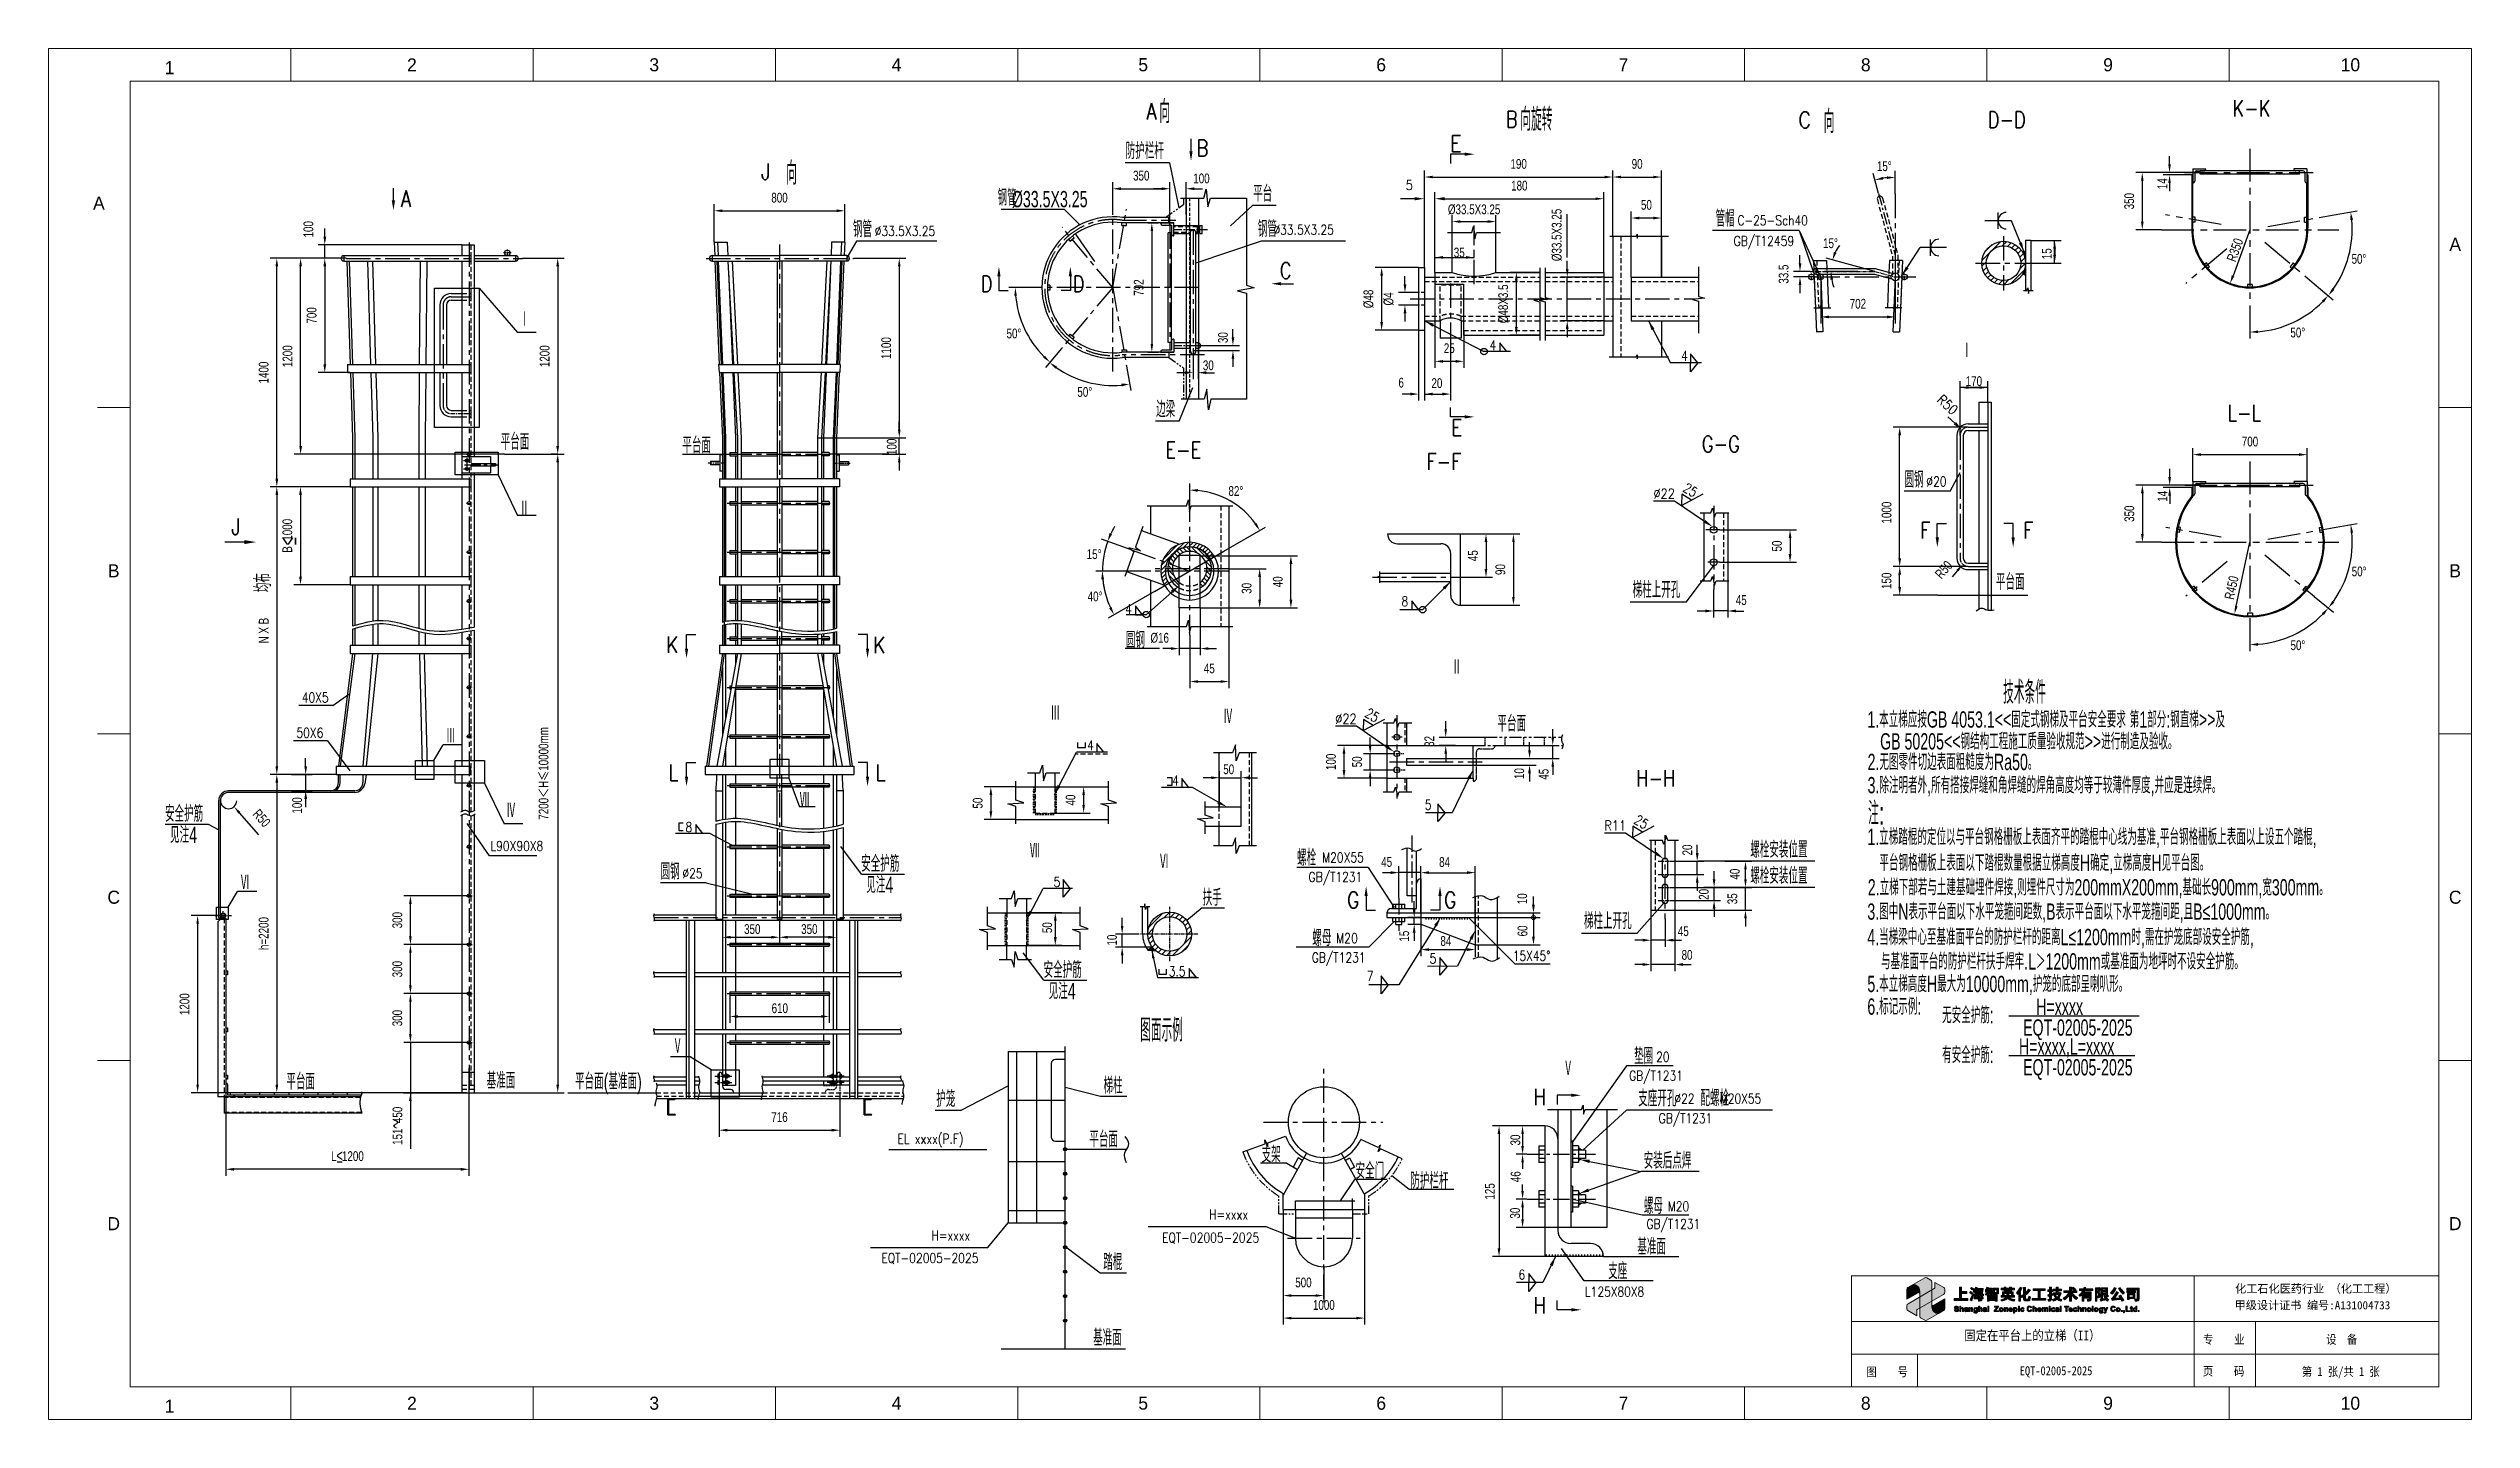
# Model space of a CAD drawing. Extents: x 148 to 221443, y -36682 to 6758.
# Drawn here: x 114475 to 129325, y -12439 to -4039 of the extents above; entities that cross this region are included whole.
import ezdxf
from ezdxf.enums import TextEntityAlignment as Align

# ---------------------------------------------------------------- set-up
doc = ezdxf.new("R2010")
doc.units = 0
doc.header["$LTSCALE"] = 10
doc.header["$MEASUREMENT"] = 0
for name, pattern in [('CENTERX2', [4, 2.5, -0.5, 0.5, -0.5]), ('HIDDENX2', [0.75, 0.5, -0.25]), ('PHANTOM', [2.5, 1.25, -0.25, 0.25, -0.25, 0.25, -0.25])]:
    doc.linetypes.add(name, pattern=pattern)
for name, color, linetype in [('2', 4, 'Continuous'), ('CENTER', 1, 'CENTERX2'), ('DIM', 4, 'Continuous'), ('HIDDEN', 7, 'HIDDENX2'), ('MAIN', 6, 'Continuous'), ('RED', 7, 'Continuous'), ('WHITE', 7, 'Continuous'), ('图层 1', 7, 'Continuous')]:
    doc.layers.add(name, color=color, linetype=linetype)
doc.layers.add('2（细实线）', color=3, linetype='Continuous', lineweight=20)
doc.layers.add('图框层', color=7, linetype='Continuous', lineweight=15)
doc.styles.add('HZ', font='ROMS.SHX', dxfattribs={"width": 0.75, "bigfont": 'GBCBIG.SHX'})
doc.styles.get("Standard").update_dxf_attribs({"font": 'wison_e.shx', "width": 0.75, "bigfont": 'wison_c.shx'})
doc.styles.add('tkhz2', font='')
doc.styles.add('XW', font='ROMANS.shx', dxfattribs={"width": 0.85})
doc.styles.add('公司名', font='simhei.ttf')
doc.styles.get('tkhz2').set_extended_font_data('SimSun')
doc.dimstyles.new('DIM1', dxfattribs={"dimscale": 20, "dimtxt": 3, "dimasz": 2.5, "dimexe": 2, "dimexo": 0, "dimgap": 1, "dimtad": 0, "dimdec": 0, "dimzin": 0, "dimdsep": 46, "dimtxsty": 'Standard', "dimcen": 2, "dimclrd": 3, "dimclre": 3, "dimclrt": 3, "dimadec": 0, "dimazin": 0, "dimtfac": 0.666667, "dimtdec": 0, "dimtofl": 0, "dimtmove": 2, "dimatfit": 1, "dimfxl": 2, "dimtvp": 1.333333, "dimtolj": 1, "dimtzin": 0, "dimarcsym": 0})
doc.dimstyles.new('DIM1$2', dxfattribs={"dimscale": 20, "dimtxt": 3, "dimasz": 2.5, "dimexe": 2, "dimexo": 0, "dimgap": 1, "dimtad": 2, "dimtih": 1, "dimtoh": 1, "dimdec": 0, "dimzin": 0, "dimdsep": 46, "dimtxsty": 'Standard', "dimcen": 2, "dimclrd": 3, "dimclre": 3, "dimclrt": 3, "dimadec": 0, "dimazin": 0, "dimtfac": 0.666667, "dimtdec": 0, "dimtofl": 0, "dimtmove": 2, "dimatfit": 1, "dimfxl": 2, "dimtvp": 1.333333, "dimtolj": 1, "dimtzin": 0, "dimarcsym": 0})
doc.dimstyles.new('ISO-25', dxfattribs={"dimtxt": 2.5, "dimasz": 2.5, "dimexe": 1.25, "dimexo": 0.625, "dimtad": 1, "dimtxsty": 'Standard', "dimcen": 2.5, "dimadec": 0, "dimazin": 0, "dimtfac": 1, "dimtmove": 0, "dimatfit": 3, "dimfxl": 1, "dimarcsym": 0})
pattern_1 = [(315, (91306.88, 17365.577), (14.142136, 14.142136), [])]

msp = doc.modelspace()

# ---------------------------------------------------------------- texts
at = {"color": 3}
for s, height, style, width, p in [('%%C33.5X3.25', 60, 'XW', 0.8, (119538.8615, -5187.9821)), ('%%c20', 60, 'XW', 0.8, (125983.1647, -6722.1534)), ('40X5', 60, 'XW', 0.8, (116027.5558, -8045.9499)), ('技术条件', 139.99999, 'HZ', 0.65, (126453.9197, -8054.221)), ('50X6', 60, 'XW', 0.8, (115994.9925, -8261.9261)), ('注:', 139.99999, 'HZ', 0.65, (125627.0011, -8795.165)), ('L90X90X8', 60, 'XW', 0.8, (117184.0133, -8955.8125)), ('%%C25', 60, 'XW', 0.8, (118359.9008, -9122.8817)), ('安全护筋', 100, 'HZ', 0.65, (120573.4813, -9734.2417)), ('见注4', 100, 'HZ', 0.65, (120604.8805, -9864.0811)), ('EL xxxx(P.F)', 60, 'XW', 0.8, (119678.0367, -10749.7854)), (' H=xxxx', 60, 'XW', 0.8, (119852.6591, -11342.2099)), (' H=xxxx', 60, 'XW', 0.8, (121555.1178, -11213.1536)), ('L125X80X8', 60, 'XW', 0.8, (123891.0618, -11686.2859))]:
    msp.add_text(s, height=height, dxfattribs=dict(at, style=style, width=width)).set_placement(p)
at = {"color": 3, "linetype": 'Continuous', "style": 'XW', "width": 0.8}
for s, p in [('4', (123346.8733, -5858.1095)), ('4', (124521.6644, -5922.2408)), ('8', (122808.1168, -7426.573)), ('4', (121113.6926, -7474.5166)), ('4', (120882.0712, -8308.8562)), ('4', (121402.8697, -8524.5531)), ('5', (122950.9855, -8673.3471)), ('8', (118419.5766, -8809.6709)), ('5', (120676.2146, -9145.6766)), ('5', (122980.6089, -9614.8939)), ('15X45%%D', (123678.9925, -9598.7535)), ('3.5', (121443.8249, -9694.3399)), ('7', (122595.6609, -9721.8523)), ('6', (123525.1166, -11551.3362))]:
    msp.add_text(s, height=60, dxfattribs=at).set_placement(p, align=Align.MIDDLE_RIGHT)
for s, p in [('M20X55', (122280.8779, -9025.7919)), ('GB/T1231', (122197.6456, -9145.2576)), ('M20', (122366.9675, -9520.4147)), ('GB/T1231', (122217.2315, -9638.8943)), ('GB/T1231', (124162.0304, -10362.806)), ('GB/T1231', (124342.8907, -10623.8361)), ('M20', (124398.6694, -11163.1715)), ('GB/T1231', (124268.3132, -11270.9474))]:
    msp.add_text(s, height=60, dxfattribs=at).set_placement(p)
at = {"layer": '2', "color": 3, "linetype": 'Continuous'}
for s, height, style, width, p in [('防护栏杆', 100, 'HZ', 0.65, (121076.7119, -4716.5497)), ('钢管', 100, 'HZ', 0.65, (120291.7321, -5002.7967)), ('平台', 100, 'HZ', 0.65, (121857.842, -4978.1943)), ('%%C33.5X3.25', 100, 'HZ', 0.65, (120379.0465, -5012.249)), ('管帽', 100, 'HZ', 0.65, (124691.6255, -5130.9413)), ('钢管', 100, 'HZ', 0.65, (119405.0436, -5196.2453)), ('钢管', 100, 'HZ', 0.65, (121886.3857, -5195.0603)), ('边梁', 100, 'HZ', 0.65, (121263.1311, -6298.9842)), ('平台面', 100, 'HZ', 0.65, (117246.1402, -6498.8102)), ('平台面', 100, 'HZ', 0.65, (118359.417, -6519.6194)), ('圆钢', 100, 'HZ', 0.65, (125849.3468, -6730.4167)), ('平台面', 100, 'HZ', 0.65, (126409.8974, -7356.959)), ('梯柱上开孔', 100, 'HZ', 0.65, (124183.5875, -7405.4179)), ('圆钢', 100, 'HZ', 0.65, (121077.233, -7713.2457)), ('平台面', 100, 'HZ', 0.65, (123354.9077, -8225.1372)), ('1.本立梯应按GB 4053.1<<固定式钢梯及平台安全要求 第1部分:钢直梯>>及', 100, 'HZ', 0.65, (125622.0034, -8200.5239)), ('GB 50205<<钢结构工程施工质量验收规范>>进行制造及验收。', 100, 'HZ', 0.65, (125700.0991, -8334.5665)), ('2.无图零件切边表面粗糙度为Ra50。', 100, 'HZ', 0.65, (125623.4235, -8460.6191)), ('3.除注明者外,所有搭接焊缝和角焊缝的焊角高度均等于较薄件厚度,并应是连续焊。', 100, 'HZ', 0.65, (125623.4235, -8602.8532)), ('安全护筋', 100, 'HZ', 0.65, (115188.8106, -8777.4211)), ('Ⅳ', 100, 'HZ', 0.65, (117279.4221, -8757.2976)), ('见注4', 100, 'HZ', 0.65, (115220.2098, -8907.2605)), ('螺栓安装位置', 100, 'HZ', 0.65, (124904.2516, -8997.3496)), ('1.立梯踏棍的定位以与平台钢格栅板上表面齐平的踏棍中心线为基准,平台钢格栅板上表面以上设五个踏棍,', 100, 'HZ', 0.65, (125622.0041, -8920.0085)), ('圆钢', 100, 'HZ', 0.65, (118226.083, -9131.145)), ('安全护筋', 100, 'HZ', 0.65, (119455.566, -9084.0224)), ('螺栓', 100, 'HZ', 0.65, (122127.2652, -9046.774)), ('螺栓安装位置', 100, 'HZ', 0.65, (124904.2516, -9157.3496)), ('平台钢格栅板上表面以下踏棍数量根据立梯高度H确定,立梯高度H见平台图。', 100, 'HZ', 0.65, (125696.0733, -9078.478)), ('Ⅵ', 100, 'HZ', 0.65, (115650.7841, -9199.0779)), ('见注4', 100, 'HZ', 0.65, (119486.9652, -9213.8618)), ('2.立梯下部若与土建基础埋件焊接,则埋件尺寸为200mmX200mm,基础长900mm,宽300mm。', 100, 'HZ', 0.65, (125624.7859, -9228.5632)), ('梯柱上开孔', 100, 'HZ', 0.65, (123885.1659, -9434.7935)), ('3.图中N表示平台面以下水平笼箍间距数,B表示平台面以下水平笼箍间距,且B≤1000mm。', 100, 'HZ', 0.65, (125622.0041, -9377.5679)), ('螺母', 100, 'HZ', 0.65, (122220.3976, -9539.0516)), ('4.当梯梁中心至基准面平台的防护栏杆的距离L≤1200mm时,需在护笼底部设安全护筋,', 100, 'HZ', 0.65, (125622.0041, -9533.2756)), ('与基准面平台的防护栏杆扶手焊牢.L＞1200mm或基准面为地坪时不设安全护筋。', 100, 'HZ', 0.65, (125705.4232, -9682.5269)), ('5.本立梯高度H最大为10000mm,护笼的底部呈喇叭形。', 100, 'HZ', 0.65, (125622.0041, -9820.7844)), ('6.标记示例:', 100, 'HZ', 0.65, (125622.0041, -9959.1707)), ('无安全护筋:', 100, 'HZ', 0.65, (126080.0682, -10012.0831)), ('H=xxxx', 100, 'HZ', 0.65, (126656.72, -9960.7527)), ('EQT-02005-2025', 100, 'HZ', 0.65, (126576.2315, -10087.7557)), ('垫圈', 100, 'HZ', 0.65, (124192.7656, -10262.7594)), ('有安全护筋:', 100, 'HZ', 0.65, (126080.0682, -10255.513)), ('H=xxxx,L=xxxx', 100, 'HZ', 0.65, (126551.4107, -10204.1826)), ('EQT-02005-2025', 100, 'HZ', 0.65, (126576.2315, -10331.1856)), ('平台面', 100, 'HZ', 0.65, (115932.924, -10418.1892)), ('基准面', 100, 'HZ', 0.65, (117160.5509, -10412.7541)), ('平台面(基准面)', 100, 'HZ', 0.65, (117702.2268, -10416.9364)), ('护笼', 100, 'HZ', 0.65, (119916.0194, -10525.1375)), ('支座开孔', 100, 'HZ', 0.65, (124217.6407, -10521.1203)), ('配螺栓', 100, 'HZ', 0.65, (124599.6087, -10519.8341)), ('平台面', 100, 'HZ', 0.65, (120853.7919, -10771.7756)), ('≤', 80, 'HZ', 0.65, (116240.5155, -10865.4219)), ('安装后点焊', 100, 'HZ', 0.65, (124251.1939, -10902.8182)), ('螺母', 100, 'HZ', 0.65, (124252.3121, -11180.1389)), ('EQT-02005-2025', 60, 'XW', 0.8, (119579.5982, -11480.0563)), ('EQT-02005-2025', 60, 'XW', 0.8, (121299.7725, -11355.4288)), ('基准面', 100, 'HZ', 0.65, (124212.2312, -11430.2467)), ('支座', 100, 'HZ', 0.65, (124033.7853, -11579.6988)), ('基准面', 100, 'HZ', 0.65, (120877.122, -11987.1397))]:
    msp.add_text(s, height=height, dxfattribs=dict(at, style=style, width=width)).set_placement(p)
at = {"layer": '2', "color": 3, "linetype": 'Continuous', "style": 'HZ', "width": 0.65}
for s, p in [('≤', (115993.1305, -7082.1143)), ('均布', (115838.9886, -7370.5614)), ('～', (116658.9196, -10658.746))]:
    msp.add_text(s, height=100, rotation=90, dxfattribs=at).set_placement(p)
at = {"layer": 'DIM', "style": 'XW'}
for s, width, p in [('A', 0.8, (121266.0372, -4424.1038)), ('B', 0.8, (123478.9885, -4472.9392)), ('D-D', 0.8, (126593.1516, -4475.9549)), ('K-K', 0.8, (128093.3048, -4405.673)), ('B', 0.8, (121583.885, -4649.6264)), ('E', 0.85, (123135.1981, -4622.1306)), ('A', 0.8, (116697.4256, -4959.3251)), ('D', 0.8, (120260.7922, -5481.4205)), ('D', 0.8, (120824.4573, -5481.4205)), ('C', 0.8, (122092.9706, -5400.2141)), ('L-L', 0.8, (128035.4191, -6273.2842)), ('E', 0.85, (123139.8895, -6363.2724)), ('E-E', 0.8, (121539.6763, -6499.6691)), ('F-F', 0.8, (123133.4565, -6570.6755)), ('G-G', 0.8, (124840.6403, -6463.2702)), ('F', 0.8, (126007.3779, -6991.8977)), ('F', 0.8, (126639.179, -6991.8977)), ('K', 0.85, (118335.8321, -7692.4603)), ('K', 0.85, (119605.3635, -7693.4501)), ('L', 0.85, (118335.8321, -8476.0708)), ('L', 0.85, (119605.3635, -8477.0606)), ('H-H', 0.8, (124445.1532, -8511.1324)), ('G', 0.8, (122506.9134, -9256.7605)), ('G', 0.8, (123101.2051, -9256.7605)), ('H', 0.8, (123652.4793, -10462.4823)), ('H', 0.8, (123652.4793, -11740.6365))]:
    msp.add_text(s, height=100, dxfattribs=dict(at, width=width)).set_placement(p, align=Align.MIDDLE_RIGHT)
at = {"layer": 'DIM'}
for s, height, style, width, p in [('向', 140, 'HZ', 0.65, (121282.8587, -4496.8975)), ('向旋转', 140, 'HZ', 0.65, (123495.173, -4543.8626)), ('C', 100, 'XW', 0.85, (125200.1433, -4527.0725)), ('向', 140, 'HZ', 0.65, (125354.6692, -4556.7886)), ('J', 100, 'XW', 0.85, (118841.5987, -4843.752)), ('向', 140, 'HZ', 0.65, (118996.1246, -4873.4681)), ('%%C33.5X3.25', 60, 'XW', 0.8, (121982.5579, -5180.1537)), ('GB/T12459', 60, 'XW', 0.8, (124802.6286, -5248.9682)), ('C-25-Sch40', 60, 'XW', 0.8, (124825.4433, -5122.678)), ('Ⅰ', 100, 'HZ', 0.65, (117362.0494, -5747.5122)), ('Ⅰ', 100, 'HZ', 0.65, (126202.1777, -5939.2389)), ('Ⅱ', 100, 'HZ', 0.65, (117362.0494, -6908.1269)), ('J', 100, 'XW', 0.85, (115594.5737, -7018.3925)), ('Ⅲ', 100, 'HZ', 0.65, (116911.5229, -8300.8014)), ('Ⅶ', 100, 'HZ', 0.65, (119079.5796, -8692.6932)), ('Ⅴ', 100, 'HZ', 0.65, (118301.4173, -10201.1422)), ('Ⅴ', 100, 'HZ', 0.65, (123759.0303, -10338.2249)), ('20', 60, 'XW', 0.8, (124327.5153, -10246.9663)), ('%%C22    M20X55', 60, 'XW', 0.8, (124439.7163, -10503.3148)), ('支架', 100, 'HZ', 0.65, (121909.8956, -10865.2363)), ('安全门', 100, 'HZ', 0.65, (122485.3722, -10965.4866)), ('防护栏杆', 100, 'HZ', 0.65, (122821.08, -11026.4895))]:
    msp.add_text(s, height=height, dxfattribs=dict(at, style=style, width=width)).set_placement(p)
at = {"layer": 'DIM', "color": 3, "style": 'XW', "width": 0.8}
for p in [(124572.4719, -6766.3283), (122622.131, -8146.1997), (124272.2826, -8800.0006)]:
    msp.add_text('25', height=60, rotation=327.98432071, dxfattribs=at).set_placement(p, align=Align.MIDDLE_RIGHT)
at = {"layer": 'DIM', "color": 3, "style": 'HZ', "width": 0.65}
for s, height, p in [('Ⅱ', 100, (123075.7874, -7879.001)), ('Ⅲ', 100, (120615.6786, -8161.6718)), ('Ⅳ', 100, (121673.8903, -8182.2259)), ('Ⅶ', 100, (120490.3385, -9004.93)), ('Ⅵ', 100, (121283.8321, -9070.7016)), ('扶手', 100, (121548.6068, -9291.5684)), ('图面示例', 140, (121165.5541, -10124.11)), ('梯柱', 100, (120940.5445, -10442.5338)), ('踏棍', 100, (120938.75, -11524.673))]:
    msp.add_text(s, height=height, dxfattribs=at).set_placement(p)
at = {"layer": 'DIM', "color": 3, "insert": (126113.7036, -6221.7763), "char_height": 60, "attachment_point": 5, "rotation": 317.78605098, "style": 'XW'}
msp.add_mtext('\\A1;R50', dxfattribs=at)
at = {"layer": 'DIM', "color": 3, "char_height": 60, "attachment_point": 5, "style": 'XW'}
for s, insert in [('%%C22', (124376.6813, -6766.6801)), ('%%C22', (122426.3403, -8146.5515)), ('R11', (124076.4919, -8800.3524))]:
    msp.add_mtext(s, dxfattribs=dict(at, insert=insert))
at = {"layer": 'WHITE', "color": 3, "insert": (122814.7587, -4876.1744), "char_height": 60, "attachment_point": 5, "style": 'XW'}
msp.add_mtext('5', dxfattribs=at)
at = {"layer": 'WHITE', "color": 1, "linetype": 'Continuous', "insert": (127875.3423, -5273.8405), "char_height": 60, "attachment_point": 5, "rotation": 69.92231099}
msp.add_mtext('R350', dxfattribs=at)
at = {"layer": '图框层', "ltscale": 10, "style": '公司名'}
for s, p in [('化工石化医药行业 （化工工程）', (127876.0425, -11662.7651)), ('甲级设计证书 编号:A131004733', (127872.997, -11764.242))]:
    msp.add_text(s, height=50, dxfattribs=at).set_placement(p)
at = {"layer": '图框层', "style": 'tkhz2', "width": 0.85}
for s, p in [('专    业', (127806.6184, -11975.7755)), ('设  备', (128529.3238, -11975.7755)), ('图    号', (125743.4513, -12174.4043)), ('EQT-02005-2025', (126778.5641, -12167.9492)), ('页    码', (127805.1794, -12170.2924)), ('第 1 张/共 1 张', (128523.444, -12173.2342))]:
    msp.add_text(s, height=55, dxfattribs=at).set_placement(p, align=Align.CENTER)
msp.add_attdef('固定在平台上的立梯（II）', text='', height=60, dxfattribs=at).set_placement((126633.2452, -11954.0707), align=Align.CENTER)

# ---------------------------------------------------------------- blocks, each defined once
blk = doc.blocks.new('*D467')
at = {"layer": 'Defpoints', "color": 0}
for p in [(119189, -6425), (119584, -6525), (119689, -6525)]:
    blk.add_point(p, dxfattribs=at)
at = {"layer": 'DIM', "color": 3, "lineweight": -2}
for p, q in [((119689, -6375), (119689, -6325)), ((119189, -6425), (119729, -6425)), ((119584, -6525), (119729, -6525)), ((119689, -6575), (119689, -6625))]:
    blk.add_line(p, q, dxfattribs=at)
at = {"layer": 'DIM', "color": 3}
for points in [[(119681, -6375), (119697, -6375), (119689, -6425)], [(119697, -6575), (119681, -6575), (119689, -6525)]]:
    blk.add_solid(points, dxfattribs=at)
at = {"layer": 'DIM', "color": 3, "insert": (119643, -6480), "char_height": 60, "attachment_point": 5, "rotation": 90}
blk.add_mtext('\\A1;100', dxfattribs=at)
blk = doc.blocks.new('*D468')
at = {"layer": 'Defpoints', "color": 0}
for p in [(119408, -5325), (119458, -6425), (119689, -6425)]:
    blk.add_point(p, dxfattribs=at)
at = {"layer": 'DIM', "color": 3, "lineweight": -2}
for p, q in [((119408, -5325), (119729, -5325)), ((119689, -5375), (119689, -6375)), ((119458, -6425), (119729, -6425))]:
    blk.add_line(p, q, dxfattribs=at)
at = {"layer": 'DIM', "color": 3}
for points in [[(119697, -5375), (119681, -5375), (119689, -5325)], [(119681, -6375), (119697, -6375), (119689, -6425)]]:
    blk.add_solid(points, dxfattribs=at)
at = {"layer": 'DIM', "color": 3, "insert": (119609, -5875), "char_height": 60, "attachment_point": 5, "rotation": 90}
blk.add_mtext('\\A1;1100', dxfattribs=at)
blk = doc.blocks.new('*D469')
at = {"layer": 'Defpoints', "color": 0}
for p in [(116299, -5325), (116168, -6025), (116323, -6025)]:
    blk.add_point(p, dxfattribs=at)
at = {"layer": 'DIM', "color": 3, "lineweight": -2}
for p, q in [((116299, -5325), (116128, -5325)), ((116168, -5375), (116168, -5975)), ((116323, -6025), (116128, -6025))]:
    blk.add_line(p, q, dxfattribs=at)
at = {"layer": 'DIM', "color": 3}
for points in [[(116177, -5375), (116160, -5375), (116168, -5325)], [(116160, -5975), (116177, -5975), (116168, -6025)]]:
    blk.add_solid(points, dxfattribs=at)
at = {"layer": 'DIM', "color": 3, "insert": (116088, -5675), "char_height": 60, "attachment_point": 5, "rotation": 90}
blk.add_mtext('\\A1;700', dxfattribs=at)
blk = doc.blocks.new('*D470')
at = {"layer": 'Defpoints', "color": 0}
for p in [(116020, -5325), (116299, -5325), (117269, -6525)]:
    blk.add_point(p, dxfattribs=at)
at = {"layer": 'DIM', "color": 3, "lineweight": -2}
for p, q in [((116299, -5325), (115980, -5325)), ((116020, -6475), (116020, -5375)), ((117269, -6525), (115980, -6525))]:
    blk.add_line(p, q, dxfattribs=at)
at = {"layer": 'DIM', "color": 3}
for points in [[(116029, -5375), (116012, -5375), (116020, -5325)], [(116012, -6475), (116029, -6475), (116020, -6525)]]:
    blk.add_solid(points, dxfattribs=at)
at = {"layer": 'DIM', "color": 3, "insert": (115940, -5925), "char_height": 60, "attachment_point": 5, "rotation": 90}
blk.add_mtext('\\A1;1200', dxfattribs=at)
blk = doc.blocks.new('*D471')
at = {"layer": 'Defpoints', "color": 0}
for p in [(115874, -5325), (116299, -5325), (116323, -6725)]:
    blk.add_point(p, dxfattribs=at)
at = {"layer": 'DIM', "color": 3, "lineweight": -2}
for p, q in [((116299, -5325), (115834, -5325)), ((115874, -6675), (115874, -5375)), ((116323, -6725), (115834, -6725))]:
    blk.add_line(p, q, dxfattribs=at)
at = {"layer": 'DIM', "color": 3}
for points in [[(115883, -5375), (115866, -5375), (115874, -5325)], [(115866, -6675), (115883, -6675), (115874, -6725)]]:
    blk.add_solid(points, dxfattribs=at)
at = {"layer": 'DIM', "color": 3, "insert": (115794, -6025), "char_height": 60, "attachment_point": 5, "rotation": 90}
blk.add_mtext('\\A1;1400', dxfattribs=at)
blk = doc.blocks.new('*D472')
at = {"layer": 'Defpoints', "color": 0}
for p in [(116323, -6725), (116019, -7325), (116323, -7325)]:
    blk.add_point(p, dxfattribs=at)
at = {"layer": 'DIM', "color": 3, "lineweight": -2}
for p, q in [((116323, -6725), (115979, -6725)), ((116019, -6775), (116019, -7275)), ((116323, -7325), (115979, -7325))]:
    blk.add_line(p, q, dxfattribs=at)
at = {"layer": 'DIM', "color": 3}
for points in [[(116028, -6775), (116011, -6775), (116019, -6725)], [(116011, -7275), (116028, -7275), (116019, -7325)]]:
    blk.add_solid(points, dxfattribs=at)
at = {"layer": 'DIM', "color": 3, "insert": (115939, -7025), "char_height": 60, "attachment_point": 5, "rotation": 90}
blk.add_mtext('\\A1;B  1000', dxfattribs=at)
blk = doc.blocks.new('*D473')
at = {"layer": 'Defpoints', "color": 0}
for p in [(116303, -6725), (115874, -8487), (116237, -8487)]:
    blk.add_point(p, dxfattribs=at)
at = {"layer": 'DIM', "color": 3, "lineweight": -2}
for p, q in [((116303, -6725), (115834, -6725)), ((115874, -6775), (115874, -8437)), ((116237, -8487), (115834, -8487))]:
    blk.add_line(p, q, dxfattribs=at)
at = {"layer": 'DIM', "color": 3}
for points in [[(115883, -6775), (115866, -6775), (115874, -6725)], [(115866, -8437), (115883, -8437), (115874, -8487)]]:
    blk.add_solid(points, dxfattribs=at)
at = {"layer": 'DIM', "color": 3, "insert": (115794, -7606), "char_height": 60, "attachment_point": 5, "rotation": 90}
blk.add_mtext('\\A1;N X B', dxfattribs=at)
blk = doc.blocks.new('*D474')
at = {"layer": 'Defpoints', "color": 0}
for p in [(116693, -9830), (117056, -9830), (117036, -10130)]:
    blk.add_point(p, dxfattribs=at)
at = {"layer": 'DIM', "color": 3, "lineweight": -2}
for p, q in [((117056, -9830), (116653, -9830)), ((116693, -10080), (116693, -9880)), ((117036, -10130), (116653, -10130))]:
    blk.add_line(p, q, dxfattribs=at)
at = {"layer": 'DIM', "color": 3}
for points in [[(116701, -9880), (116685, -9880), (116693, -9830)], [(116685, -10080), (116701, -10080), (116693, -10130)]]:
    blk.add_solid(points, dxfattribs=at)
at = {"layer": 'DIM', "color": 3, "insert": (116613, -9980), "char_height": 60, "attachment_point": 5, "rotation": 90}
blk.add_mtext('\\A1;300', dxfattribs=at)
blk = doc.blocks.new('*D475')
at = {"layer": 'Defpoints', "color": 0}
for p in [(116693, -9530), (117056, -9530), (117056, -9830)]:
    blk.add_point(p, dxfattribs=at)
at = {"layer": 'DIM', "color": 3, "lineweight": -2}
for p, q in [((117056, -9530), (116653, -9530)), ((116693, -9780), (116693, -9580)), ((117056, -9830), (116653, -9830))]:
    blk.add_line(p, q, dxfattribs=at)
at = {"layer": 'DIM', "color": 3}
for points in [[(116701, -9580), (116685, -9580), (116693, -9530)], [(116685, -9780), (116701, -9780), (116693, -9830)]]:
    blk.add_solid(points, dxfattribs=at)
at = {"layer": 'DIM', "color": 3, "insert": (116613, -9680), "char_height": 60, "attachment_point": 5, "rotation": 90}
blk.add_mtext('\\A1;300', dxfattribs=at)
blk = doc.blocks.new('*D476')
at = {"layer": 'Defpoints', "color": 0}
for p in [(116693, -9230), (117056, -9230), (117056, -9530)]:
    blk.add_point(p, dxfattribs=at)
at = {"layer": 'DIM', "color": 3, "lineweight": -2}
for p, q in [((117056, -9230), (116653, -9230)), ((116693, -9480), (116693, -9280)), ((117056, -9530), (116653, -9530))]:
    blk.add_line(p, q, dxfattribs=at)
at = {"layer": 'DIM', "color": 3}
for points in [[(116701, -9280), (116685, -9280), (116693, -9230)], [(116685, -9480), (116701, -9480), (116693, -9530)]]:
    blk.add_solid(points, dxfattribs=at)
at = {"layer": 'DIM', "color": 3, "insert": (116613, -9380), "char_height": 60, "attachment_point": 5, "rotation": 90}
blk.add_mtext('\\A1;300', dxfattribs=at)
blk = doc.blocks.new('*D477')
at = {"layer": 'Defpoints', "color": 0}
for p in [(117016, -10130), (116693, -10437), (117036, -10437)]:
    blk.add_point(p, dxfattribs=at)
at = {"layer": 'DIM', "color": 3, "lineweight": -2}
for p, q in [((116693, -10080), (116693, -10030)), ((117016, -10130), (116653, -10130)), ((116693, -10130), (116693, -10437)), ((117036, -10437), (116653, -10437)), ((116693, -10487), (116693, -10537))]:
    blk.add_line(p, q, dxfattribs=at)
at = {"layer": 'DIM', "color": 3}
for points in [[(116685, -10080), (116701, -10080), (116693, -10130)], [(116701, -10487), (116685, -10487), (116693, -10437)]]:
    blk.add_solid(points, dxfattribs=at)
at = {"layer": 'DIM', "color": 3, "insert": (116614, -10640), "char_height": 60, "attachment_point": 5, "rotation": 90}
blk.add_mtext('\\A1;151  450', dxfattribs=at)
blk = doc.blocks.new('*D478')
at = {"layer": 'Defpoints', "color": 0}
for p in [(117379, -5325), (117464, -6525), (117596, -6525)]:
    blk.add_point(p, dxfattribs=at)
at = {"layer": 'DIM', "color": 3, "lineweight": -2}
for p, q in [((117379, -5325), (117636, -5325)), ((117596, -5375), (117596, -6475)), ((117464, -6525), (117636, -6525))]:
    blk.add_line(p, q, dxfattribs=at)
at = {"layer": 'DIM', "color": 3}
for points in [[(117604, -5375), (117587, -5375), (117596, -5325)], [(117587, -6475), (117604, -6475), (117596, -6525)]]:
    blk.add_solid(points, dxfattribs=at)
at = {"layer": 'DIM', "color": 3, "insert": (117516, -5925), "char_height": 60, "attachment_point": 5, "rotation": 90}
blk.add_mtext('\\A1;1200', dxfattribs=at)
blk = doc.blocks.new('*D479')
at = {"layer": 'Defpoints', "color": 0}
for p in [(117596, -6525), (117360, -10437), (117596, -10437)]:
    blk.add_point(p, dxfattribs=at)
at = {"layer": 'DIM', "color": 3, "lineweight": -2}
for p, q in [((117596, -6525), (117556, -6525)), ((117596, -6575), (117596, -10387)), ((117360, -10437), (117636, -10437))]:
    blk.add_line(p, q, dxfattribs=at)
at = {"layer": 'DIM', "color": 3}
for points in [[(117604, -6575), (117587, -6575), (117596, -6525)], [(117587, -10387), (117604, -10387), (117596, -10437)]]:
    blk.add_solid(points, dxfattribs=at)
at = {"layer": 'DIM', "color": 3, "insert": (117510, -8481), "char_height": 60, "attachment_point": 5, "rotation": 90}
blk.add_mtext('\\A1;7200{\\fSimSun|b0|i0|c134|p54;＜}H{\\fSimSun|b0|i0|c134|p;≤}10000mm', dxfattribs=at)
blk = doc.blocks.new('*D480')
at = {"layer": 'Defpoints', "color": 0}
for p in [(116168, -5325), (116279, -5325), (117008, -5242)]:
    blk.add_point(p, dxfattribs=at)
at = {"layer": 'DIM', "color": 3, "lineweight": -2}
for p, q in [((116168, -5192), (116168, -5142)), ((117008, -5242), (116128, -5242)), ((116279, -5325), (116128, -5325)), ((116168, -5375), (116168, -5425))]:
    blk.add_line(p, q, dxfattribs=at)
at = {"layer": 'DIM', "color": 3}
for points in [[(116160, -5192), (116177, -5192), (116168, -5242)], [(116177, -5375), (116160, -5375), (116168, -5325)]]:
    blk.add_solid(points, dxfattribs=at)
at = {"layer": 'DIM', "color": 3, "insert": (116068, -5147), "char_height": 60, "attachment_point": 5, "rotation": 90}
blk.add_mtext('\\A1;100', dxfattribs=at)
blk = doc.blocks.new('*D481')
at = {"layer": 'Defpoints', "color": 0}
for p in [(116237, -8487), (115874, -10437), (116696, -10437)]:
    blk.add_point(p, dxfattribs=at)
at = {"layer": 'DIM', "color": 3, "lineweight": -2}
for p, q in [((116237, -8487), (115834, -8487)), ((115874, -8537), (115874, -10387)), ((116696, -10437), (115834, -10437))]:
    blk.add_line(p, q, dxfattribs=at)
at = {"layer": 'DIM', "color": 3}
for points in [[(115883, -8537), (115866, -8537), (115874, -8487)], [(115866, -10387), (115883, -10387), (115874, -10437)]]:
    blk.add_solid(points, dxfattribs=at)
at = {"layer": 'DIM', "color": 3, "insert": (115794, -9462), "char_height": 60, "attachment_point": 5, "rotation": 90}
blk.add_mtext('\\A1;h=2200', dxfattribs=at)
blk = doc.blocks.new('*D482')
at = {"layer": 'Defpoints', "color": 0}
for p in [(117052, -10287), (115562, -10462), (115562, -10906)]:
    blk.add_point(p, dxfattribs=at)
at = {"layer": 'DIM', "color": 3, "lineweight": -2}
for p, q in [((117052, -10287), (117052, -10946)), ((115562, -10462), (115562, -10946)), ((117002, -10906), (115612, -10906))]:
    blk.add_line(p, q, dxfattribs=at)
at = {"layer": 'DIM', "color": 3}
for points in [[(115612, -10898), (115612, -10915), (115562, -10906)], [(117002, -10915), (117002, -10898), (117052, -10906)]]:
    blk.add_solid(points, dxfattribs=at)
at = {"layer": 'DIM', "color": 3, "insert": (116307, -10826), "char_height": 60, "attachment_point": 5}
blk.add_mtext('\\A1;L  1200', dxfattribs=at)
blk = doc.blocks.new('*D483')
at = {"layer": 'Defpoints', "color": 0}
for p in [(115514, -9352), (115389, -10437), (115588, -10437)]:
    blk.add_point(p, dxfattribs=at)
at = {"layer": 'WHITE', "color": 3, "linetype": 'Continuous', "lineweight": -2}
for p, q in [((115514, -9352), (115349, -9352)), ((115389, -9402), (115389, -10387)), ((115588, -10437), (115349, -10437))]:
    blk.add_line(p, q, dxfattribs=at)
at = {"layer": 'WHITE', "color": 3}
for points in [[(115397, -9402), (115381, -9402), (115389, -9352)], [(115381, -10387), (115397, -10387), (115389, -10437)]]:
    blk.add_solid(points, dxfattribs=at)
at = {"layer": 'WHITE', "color": 3, "insert": (115309, -9895), "char_height": 60, "attachment_point": 5, "rotation": 90}
blk.add_mtext('\\A1;1200', dxfattribs=at)
blk = doc.blocks.new('*D484')
at = {"layer": 'Defpoints', "color": 0}
for p in [(115965, -8487), (115965, -8587), (116051, -8487)]:
    blk.add_point(p, dxfattribs=at)
at = {"layer": 'DIM', "color": 3, "lineweight": -2}
for p, q in [((116051, -8437), (116051, -8387)), ((115965, -8487), (116091, -8487)), ((115965, -8587), (116091, -8587)), ((116051, -8637), (116051, -8687))]:
    blk.add_line(p, q, dxfattribs=at)
at = {"layer": 'DIM', "color": 3}
for points in [[(116043, -8437), (116060, -8437), (116051, -8487)], [(116060, -8637), (116043, -8637), (116051, -8587)]]:
    blk.add_solid(points, dxfattribs=at)
at = {"layer": 'DIM', "color": 3, "insert": (115999, -8677), "char_height": 60, "attachment_point": 5, "rotation": 90}
blk.add_mtext('\\A1;100', dxfattribs=at)
blk = doc.blocks.new('*D485')
at = {"layer": 'Defpoints', "color": 0}
for p in [(118585, -10437), (119325, -10437), (119325, -10667)]:
    blk.add_point(p, dxfattribs=at)
at = {"layer": 'RED', "color": 3, "linetype": 'Continuous', "lineweight": -2}
for p, q in [((118585, -10437), (118585, -10707)), ((119325, -10437), (119325, -10707)), ((118635, -10667), (119275, -10667))]:
    blk.add_line(p, q, dxfattribs=at)
at = {"layer": 'RED', "color": 3}
for points in [[(118635, -10658), (118635, -10675), (118585, -10667)], [(119275, -10675), (119275, -10658), (119325, -10667)]]:
    blk.add_solid(points, dxfattribs=at)
at = {"layer": 'RED', "color": 3, "insert": (118955, -10587), "char_height": 60, "attachment_point": 5}
blk.add_mtext('\\A1;716', dxfattribs=at)
blk = doc.blocks.new('*D486')
at = {"layer": 'Defpoints', "color": 0}
for p in [(118605, -9361), (118955, -9361), (118955, -9485)]:
    blk.add_point(p, dxfattribs=at)
at = {"layer": 'RED', "color": 3, "linetype": 'Continuous', "lineweight": -2}
for p, q in [((118605, -9361), (118605, -9525)), ((118655, -9485), (118905, -9485)), ((118955, -9361), (118955, -9525))]:
    blk.add_line(p, q, dxfattribs=at)
at = {"layer": 'RED', "color": 3}
for points in [[(118655, -9476), (118655, -9493), (118605, -9485)], [(118905, -9493), (118905, -9476), (118955, -9485)]]:
    blk.add_solid(points, dxfattribs=at)
at = {"layer": 'RED', "color": 3, "insert": (118788, -9435), "char_height": 60, "attachment_point": 5}
blk.add_mtext('\\A1;350', dxfattribs=at)
blk = doc.blocks.new('*D487')
at = {"layer": 'Defpoints', "color": 0}
for p in [(118955, -9361), (118955, -9485), (119305, -9361)]:
    blk.add_point(p, dxfattribs=at)
at = {"layer": 'RED', "color": 3, "linetype": 'Continuous', "lineweight": -2}
for p, q in [((118955, -9361), (118955, -9525)), ((119255, -9485), (119005, -9485)), ((119305, -9361), (119305, -9525))]:
    blk.add_line(p, q, dxfattribs=at)
at = {"layer": 'RED', "color": 3}
for points in [[(119005, -9476), (119005, -9493), (118955, -9485)], [(119255, -9493), (119255, -9476), (119305, -9485)]]:
    blk.add_solid(points, dxfattribs=at)
at = {"layer": 'RED', "color": 3, "insert": (119138, -9435), "char_height": 60, "attachment_point": 5}
blk.add_mtext('\\A1;350', dxfattribs=at)
blk = doc.blocks.new('*D488')
at = {"layer": 'Defpoints', "color": 0}
for p in [(121447, -4899), (121347, -5117), (121447, -5056)]:
    blk.add_point(p, dxfattribs=at)
at = {"layer": 'DIM', "color": 3, "lineweight": -2}
for p, q in [((121297, -4899), (121247, -4899)), ((121347, -5117), (121347, -4859)), ((121447, -5056), (121447, -4859)), ((121497, -4899), (121547, -4899))]:
    blk.add_line(p, q, dxfattribs=at)
at = {"layer": 'DIM', "color": 3}
for points in [[(121297, -4907), (121297, -4890), (121347, -4899)], [(121497, -4890), (121497, -4907), (121447, -4899)]]:
    blk.add_solid(points, dxfattribs=at)
at = {"layer": 'DIM', "color": 3, "insert": (121541, -4836), "char_height": 60, "attachment_point": 5}
blk.add_mtext('\\A1;100', dxfattribs=at)
blk = doc.blocks.new('*D489')
at = {"layer": 'Defpoints', "color": 0}
for p in [(121490, -5860), (121490, -5890), (121734, -5860)]:
    blk.add_point(p, dxfattribs=at)
at = {"layer": 'RED', "color": 3, "linetype": 'Continuous', "lineweight": -2}
for p, q in [((121734, -5810), (121734, -5760)), ((121490, -5860), (121774, -5860)), ((121490, -5890), (121774, -5890)), ((121734, -5940), (121734, -5990))]:
    blk.add_line(p, q, dxfattribs=at)
at = {"layer": 'RED', "color": 3}
for points in [[(121726, -5810), (121742, -5810), (121734, -5860)], [(121742, -5940), (121726, -5940), (121734, -5890)]]:
    blk.add_solid(points, dxfattribs=at)
at = {"layer": 'RED', "color": 3, "insert": (121673, -5811), "char_height": 60, "attachment_point": 5, "rotation": 90}
blk.add_mtext('\\A1;30', dxfattribs=at)
blk = doc.blocks.new('*D490')
at = {"layer": 'Defpoints', "color": 0}
for p in [(121490, -5890), (121520, -5860), (121520, -6026)]:
    blk.add_point(p, dxfattribs=at)
at = {"layer": 'RED', "color": 3, "linetype": 'Continuous', "lineweight": -2}
for p, q in [((121490, -5890), (121490, -6066)), ((121520, -5860), (121520, -6066)), ((121440, -6026), (121390, -6026)), ((121570, -6026), (121620, -6026))]:
    blk.add_line(p, q, dxfattribs=at)
at = {"layer": 'RED', "color": 3}
for points in [[(121440, -6034), (121440, -6017), (121490, -6026)], [(121570, -6017), (121570, -6034), (121520, -6026)]]:
    blk.add_solid(points, dxfattribs=at)
at = {"layer": 'RED', "color": 3, "insert": (121583, -5981), "char_height": 60, "attachment_point": 5}
blk.add_mtext('\\A1;30', dxfattribs=at)
blk = doc.blocks.new('*D491')
at = {"layer": 'Defpoints', "color": 0}
for p in [(120502, -5504), (120997, -5504), (121525, -5504), (120425, -5675), (120683, -5878)]:
    blk.add_point(p, dxfattribs=at)
at = {"layer": 'RED', "color": 3, "linetype": 'Continuous', "lineweight": -2}
for p, q in [((120502, -5504), (120360, -5504)), ((120683, -5878), (120587, -5992))]:
    blk.add_line(p, q, dxfattribs=at)
blk.add_arc((120997, -5504), 597, 184.7982, 225.2018, dxfattribs=at)
at = {"layer": 'RED', "color": 3}
for points in [[(120410, -5554), (120394, -5554), (120400, -5504)], [(120571, -5934), (120582, -5922), (120613, -5962)]]:
    blk.add_solid(points, dxfattribs=at)
at = {"layer": 'RED', "color": 3, "insert": (120392, -5786), "char_height": 60, "attachment_point": 5}
blk.add_mtext('\\A1;50%%d', dxfattribs=at)
blk = doc.blocks.new('*D492')
at = {"layer": 'Defpoints', "color": 0}
for p in [(120997, -5504), (120997, -5504), (120683, -5878), (120759, -6055), (121082, -5985)]:
    blk.add_point(p, dxfattribs=at)
at = {"layer": 'RED', "color": 3, "linetype": 'Continuous', "lineweight": -2}
for p, q in [((120683, -5878), (120586, -5994)), ((121082, -5985), (121108, -6134))]:
    blk.add_line(p, q, dxfattribs=at)
blk.add_arc((120997, -5504), 600, 234.7773, 275.2227, dxfattribs=at)
at = {"layer": 'RED', "color": 3}
for points in [[(120656, -5988), (120646, -6001), (120611, -5964)], [(121053, -6110), (121050, -6093), (121101, -6095)]]:
    blk.add_solid(points, dxfattribs=at)
at = {"layer": 'RED', "color": 3, "insert": (120826, -6144), "char_height": 60, "attachment_point": 5}
blk.add_mtext('\\A1;50%%d', dxfattribs=at)
blk = doc.blocks.new('*D493')
at = {"layer": 'Defpoints', "color": 0}
for p in [(120770, -5175), (120997, -5504)]:
    blk.add_point(p, dxfattribs=at)
at = {"layer": 'DIM', "color": 3, "lineweight": -2}
blk.add_line((120887, -5344), (120772, -5177), dxfattribs=at)
at = {"layer": 'DIM', "color": 3}
blk.add_solid([(120772, -5176), (120771, -5177), (120770, -5175)], dxfattribs=at)
at = {"layer": 'DIM', "color": 0, "insert": (120887, -5340), "char_height": 2.5, "attachment_point": 5, "rotation": 304.5087}
blk.add_mtext('R400', dxfattribs=at)
blk = doc.blocks.new('*D494')
at = {"layer": 'Defpoints', "color": 0}
for p in [(123129, -7014), (123102, -7279), (123285, -7279)]:
    blk.add_point(p, dxfattribs=at)
at = {"layer": 'DIM', "color": 3, "lineweight": -2}
for p, q in [((123129, -7014), (123325, -7014)), ((123285, -7064), (123285, -7229)), ((123102, -7279), (123325, -7279))]:
    blk.add_line(p, q, dxfattribs=at)
at = {"layer": 'DIM', "color": 3}
for points in [[(123293, -7064), (123276, -7064), (123285, -7014)], [(123276, -7229), (123293, -7229), (123285, -7279)]]:
    blk.add_solid(points, dxfattribs=at)
at = {"layer": 'DIM', "color": 3, "insert": (123205, -7147), "char_height": 60, "attachment_point": 5, "rotation": 90}
blk.add_mtext('\\A1;45', dxfattribs=at)
blk = doc.blocks.new('*D495')
at = {"layer": 'Defpoints', "color": 0}
for p in [(123129, -7014), (123129, -7450), (123453, -7450)]:
    blk.add_point(p, dxfattribs=at)
at = {"layer": 'DIM', "color": 3, "lineweight": -2}
for p, q in [((123129, -7014), (123493, -7014)), ((123453, -7064), (123453, -7400)), ((123129, -7450), (123493, -7450))]:
    blk.add_line(p, q, dxfattribs=at)
at = {"layer": 'DIM', "color": 3}
for points in [[(123461, -7064), (123445, -7064), (123453, -7014)], [(123445, -7400), (123461, -7400), (123453, -7450)]]:
    blk.add_solid(points, dxfattribs=at)
at = {"layer": 'DIM', "color": 3, "insert": (123373, -7232), "char_height": 60, "attachment_point": 5, "rotation": 90}
blk.add_mtext('\\A1;90', dxfattribs=at)
blk = doc.blocks.new('*D496')
at = {"layer": 'Defpoints', "color": 0}
for p in [(121469, -6790), (121788, -6861), (121679, -7120), (121254, -7366), (121469, -7634)]:
    blk.add_point(p, dxfattribs=at)
at = {"layer": 'RED', "color": 3, "linetype": 'Continuous', "lineweight": -2}
for p, q in [((121469, -6790), (121469, -6705)), ((121679, -7120), (121933, -6973))]:
    blk.add_line(p, q, dxfattribs=at)
blk.add_arc((121469, -7242), 497, 35.7693, 84.2307, dxfattribs=at)
at = {"layer": 'RED', "color": 3}
for points in [[(121519, -6739), (121518, -6756), (121469, -6745)], [(121865, -6956), (121879, -6947), (121899, -6993)]]:
    blk.add_solid(points, dxfattribs=at)
at = {"layer": 'RED', "color": 3, "insert": (121752, -6751), "char_height": 60, "attachment_point": 5}
blk.add_mtext('82%%D', dxfattribs=at)
blk = doc.blocks.new('*D497')
at = {"layer": 'Defpoints', "color": 0}
for p in [(121533, -7147), (122089, -7147), (121533, -7467)]:
    blk.add_point(p, dxfattribs=at)
at = {"layer": 'DIM', "color": 3, "lineweight": -2}
for p, q in [((121533, -7147), (122129, -7147)), ((122089, -7417), (122089, -7197)), ((121533, -7467), (122129, -7467))]:
    blk.add_line(p, q, dxfattribs=at)
at = {"layer": 'DIM', "color": 3}
for points in [[(122098, -7197), (122081, -7197), (122089, -7147)], [(122081, -7417), (122098, -7417), (122089, -7467)]]:
    blk.add_solid(points, dxfattribs=at)
at = {"layer": 'DIM', "color": 3, "insert": (122009, -7307), "char_height": 60, "attachment_point": 5, "rotation": 90}
blk.add_mtext('\\A1;40', dxfattribs=at)
blk = doc.blocks.new('*D498')
at = {"layer": 'Defpoints', "color": 0}
for p in [(121709, -7227), (121533, -7467), (121898, -7467)]:
    blk.add_point(p, dxfattribs=at)
at = {"layer": 'DIM', "color": 3, "lineweight": -2}
for p, q in [((121709, -7227), (121938, -7227)), ((121898, -7277), (121898, -7417)), ((121533, -7467), (121938, -7467))]:
    blk.add_line(p, q, dxfattribs=at)
at = {"layer": 'DIM', "color": 3}
for points in [[(121906, -7277), (121889, -7277), (121898, -7227)], [(121889, -7417), (121906, -7417), (121898, -7467)]]:
    blk.add_solid(points, dxfattribs=at)
at = {"layer": 'DIM', "color": 3, "insert": (121818, -7347), "char_height": 60, "attachment_point": 5, "rotation": 90}
blk.add_mtext('\\A1;30', dxfattribs=at)
blk = doc.blocks.new('*D499')
at = {"layer": 'Defpoints', "color": 0}
for p in [(121405, -7467), (121533, -7467), (121405, -7716)]:
    blk.add_point(p, dxfattribs=at)
at = {"layer": 'DIM', "color": 3, "lineweight": -2}
for p, q in [((121405, -7467), (121405, -7756)), ((121533, -7467), (121533, -7756)), ((121355, -7716), (121305, -7716)), ((121533, -7716), (121405, -7716)), ((121583, -7716), (121633, -7716))]:
    blk.add_line(p, q, dxfattribs=at)
at = {"layer": 'DIM', "color": 3}
for points in [[(121355, -7724), (121355, -7708), (121405, -7716)], [(121583, -7708), (121583, -7724), (121533, -7716)]]:
    blk.add_solid(points, dxfattribs=at)
at = {"layer": 'DIM', "color": 3, "insert": (121285, -7651), "char_height": 60, "attachment_point": 5}
blk.add_mtext('\\A1;%%c16', dxfattribs=at)
blk = doc.blocks.new('*D500')
at = {"layer": 'Defpoints', "color": 0}
for p in [(123078, -5168), (123346, -5100), (123346, -5168)]:
    blk.add_point(p, dxfattribs=at)
at = {"layer": 'DIM', "color": 3, "lineweight": -2}
for p, q in [((123078, -5168), (123078, -5060)), ((123128, -5100), (123296, -5100)), ((123346, -5168), (123346, -5060))]:
    blk.add_line(p, q, dxfattribs=at)
at = {"layer": 'DIM', "color": 3}
for points in [[(123128, -5092), (123128, -5108), (123078, -5100)], [(123296, -5108), (123296, -5092), (123346, -5100)]]:
    blk.add_solid(points, dxfattribs=at)
at = {"layer": 'DIM', "color": 3, "insert": (123212, -5026), "char_height": 60, "attachment_point": 5}
blk.add_mtext('\\A1;%%C33.5X3.25', dxfattribs=at)
blk = doc.blocks.new('*D501')
at = {"layer": 'Defpoints', "color": 0}
for p in [(124062, -4827), (124062, -5189), (122908, -5382)]:
    blk.add_point(p, dxfattribs=at)
at = {"layer": 'DIM', "color": 3, "lineweight": -2}
for p, q in [((122908, -5382), (122908, -4787)), ((122958, -4827), (124012, -4827)), ((124062, -5189), (124062, -4787))]:
    blk.add_line(p, q, dxfattribs=at)
at = {"layer": 'DIM', "color": 3}
for points in [[(122958, -4819), (122958, -4835), (122908, -4827)], [(124012, -4835), (124012, -4819), (124062, -4827)]]:
    blk.add_solid(points, dxfattribs=at)
at = {"layer": 'DIM', "color": 3, "insert": (123485, -4747), "char_height": 60, "attachment_point": 5}
blk.add_mtext('\\A1;190', dxfattribs=at)
blk = doc.blocks.new('*D502')
at = {"layer": 'Defpoints', "color": 0}
for p in [(124006, -4960), (122972, -5412), (124006, -5412)]:
    blk.add_point(p, dxfattribs=at)
at = {"layer": 'DIM', "color": 3, "lineweight": -2}
for p, q in [((122972, -5412), (122972, -4920)), ((123022, -4960), (123956, -4960)), ((124006, -5412), (124006, -4920))]:
    blk.add_line(p, q, dxfattribs=at)
at = {"layer": 'DIM', "color": 3}
for points in [[(123022, -4952), (123022, -4968), (122972, -4960)], [(123956, -4968), (123956, -4952), (124006, -4960)]]:
    blk.add_solid(points, dxfattribs=at)
at = {"layer": 'DIM', "color": 3, "insert": (123489, -4880), "char_height": 60, "attachment_point": 5}
blk.add_mtext('\\A1;180', dxfattribs=at)
blk = doc.blocks.new('*D503')
at = {"layer": 'Defpoints', "color": 0}
for p in [(123471, -5412), (123615, -5412), (123615, -5796)]:
    blk.add_point(p, dxfattribs=at)
at = {"layer": 'DIM', "color": 3, "lineweight": -2}
for p, q in [((123615, -5412), (123431, -5412)), ((123471, -5746), (123471, -5462)), ((123615, -5796), (123431, -5796))]:
    blk.add_line(p, q, dxfattribs=at)
at = {"layer": 'DIM', "color": 3}
for points in [[(123479, -5462), (123462, -5462), (123471, -5412)], [(123462, -5746), (123479, -5746), (123471, -5796)]]:
    blk.add_solid(points, dxfattribs=at)
at = {"layer": 'DIM', "color": 3, "insert": (123391, -5604), "char_height": 60, "attachment_point": 5, "rotation": 90}
blk.add_mtext('\\A1;%%c48X3.5', dxfattribs=at)
blk = doc.blocks.new('*D504')
at = {"layer": 'Defpoints', "color": 0}
for p in [(123783, -5440), (124006, -5440), (124006, -5708)]:
    blk.add_point(p, dxfattribs=at)
at = {"layer": 'DIM', "color": 3, "lineweight": -2}
for p, q in [((123783, -5390), (123783, -5340)), ((124006, -5440), (123743, -5440)), ((123783, -5708), (123783, -5440)), ((124006, -5708), (123743, -5708)), ((123783, -5758), (123783, -5808))]:
    blk.add_line(p, q, dxfattribs=at)
at = {"layer": 'DIM', "color": 3}
for points in [[(123774, -5390), (123791, -5390), (123783, -5440)], [(123791, -5758), (123774, -5758), (123783, -5708)]]:
    blk.add_solid(points, dxfattribs=at)
at = {"layer": 'DIM', "color": 3, "insert": (123719, -5182), "char_height": 60, "attachment_point": 5, "rotation": 90}
blk.add_mtext('\\A1;%%C33.5X3.25', dxfattribs=at)
blk = doc.blocks.new('*D505')
at = {"layer": 'Defpoints', "color": 0}
for p in [(122788, -5535), (122872, -5535), (122872, -5612)]:
    blk.add_point(p, dxfattribs=at)
at = {"layer": 'DIM', "color": 3, "lineweight": -2}
for p, q in [((122788, -5485), (122788, -5435)), ((122872, -5535), (122748, -5535)), ((122872, -5612), (122748, -5612)), ((122788, -5662), (122788, -5712))]:
    blk.add_line(p, q, dxfattribs=at)
at = {"layer": 'DIM', "color": 3}
for points in [[(122780, -5485), (122797, -5485), (122788, -5535)], [(122797, -5662), (122780, -5662), (122788, -5612)]]:
    blk.add_solid(points, dxfattribs=at)
at = {"layer": 'DIM', "color": 3, "insert": (122688, -5574), "char_height": 60, "attachment_point": 5, "rotation": 90}
blk.add_mtext('\\A1;%%c4', dxfattribs=at)
blk = doc.blocks.new('*D506')
at = {"layer": 'Defpoints', "color": 0}
for p in [(122872, -5382), (122645, -5766), (122872, -5766)]:
    blk.add_point(p, dxfattribs=at)
at = {"layer": 'DIM', "color": 3, "lineweight": -2}
for p, q in [((122872, -5382), (122605, -5382)), ((122645, -5432), (122645, -5716)), ((122872, -5766), (122605, -5766))]:
    blk.add_line(p, q, dxfattribs=at)
at = {"layer": 'DIM', "color": 3}
for points in [[(122654, -5432), (122637, -5432), (122645, -5382)], [(122637, -5716), (122654, -5716), (122645, -5766)]]:
    blk.add_solid(points, dxfattribs=at)
at = {"layer": 'DIM', "color": 3, "insert": (122565, -5574), "char_height": 60, "attachment_point": 5, "rotation": 90}
blk.add_mtext('\\A1;%%c48', dxfattribs=at)
blk = doc.blocks.new('*D507')
at = {"layer": 'Defpoints', "color": 0}
for p in [(122972, -5483), (123148, -5766), (123148, -5956)]:
    blk.add_point(p, dxfattribs=at)
at = {"layer": 'DIM', "color": 3, "lineweight": -2}
for p, q in [((122972, -5483), (122972, -5996)), ((123148, -5766), (123148, -5996)), ((123022, -5956), (123098, -5956))]:
    blk.add_line(p, q, dxfattribs=at)
at = {"layer": 'DIM', "color": 3}
for points in [[(123022, -5948), (123022, -5965), (122972, -5956)], [(123098, -5965), (123098, -5948), (123148, -5956)]]:
    blk.add_solid(points, dxfattribs=at)
at = {"layer": 'DIM', "color": 3, "insert": (123060, -5876), "char_height": 60, "attachment_point": 5}
blk.add_mtext('\\A1;25', dxfattribs=at)
blk = doc.blocks.new('*D508')
at = {"layer": 'Defpoints', "color": 0}
for p in [(122908, -5766), (123068, -5838), (123068, -6157)]:
    blk.add_point(p, dxfattribs=at)
at = {"layer": 'DIM', "color": 3, "lineweight": -2}
for p, q in [((122908, -5766), (122908, -6197)), ((123068, -5838), (123068, -6197)), ((122958, -6157), (123018, -6157))]:
    blk.add_line(p, q, dxfattribs=at)
at = {"layer": 'DIM', "color": 3}
for points in [[(122958, -6148), (122958, -6165), (122908, -6157)], [(123018, -6165), (123018, -6148), (123068, -6157)]]:
    blk.add_solid(points, dxfattribs=at)
at = {"layer": 'DIM', "color": 3, "insert": (122984, -6090), "char_height": 60, "attachment_point": 5}
blk.add_mtext('\\A1;20', dxfattribs=at)
blk = doc.blocks.new('*D509')
at = {"layer": 'Defpoints', "color": 0}
for p in [(122872, -5766), (122908, -5766), (122908, -6157)]:
    blk.add_point(p, dxfattribs=at)
at = {"layer": 'DIM', "color": 3, "lineweight": -2}
for p, q in [((122872, -5766), (122872, -6197)), ((122908, -5766), (122908, -6197)), ((122822, -6157), (122772, -6157)), ((122908, -6157), (122958, -6157))]:
    blk.add_line(p, q, dxfattribs=at)
at = {"layer": 'DIM', "color": 3}
blk.add_solid([(122822, -6165), (122822, -6148), (122872, -6157)], dxfattribs=at)
at = {"layer": 'DIM', "color": 3, "insert": (122765, -6087), "char_height": 60, "attachment_point": 5}
blk.add_mtext('\\A1;6', dxfattribs=at)
blk = doc.blocks.new('_None')
blk = doc.blocks.new('*D510')
at = {"layer": 'Defpoints', "color": 0}
for p in [(123212, -5320), (123212, -5320), (122972, -5412)]:
    blk.add_point(p, dxfattribs=at)
at = {"layer": 'DIM', "color": 3, "lineweight": -2}
for p, q in [((122972, -5412), (122972, -5280)), ((123022, -5320), (123162, -5320)), ((123212, -5320), (123212, -5280))]:
    blk.add_line(p, q, dxfattribs=at)
at = {"layer": 'DIM', "color": 3}
for points in [[(123022, -5311), (123022, -5328), (122972, -5320)], [(123162, -5328), (123162, -5311), (123212, -5320)]]:
    blk.add_solid(points, dxfattribs=at)
at = {"layer": 'DIM', "color": 3, "insert": (123121, -5290), "char_height": 60, "attachment_point": 5}
blk.add_mtext('\\A1;35', dxfattribs=at)
blk = doc.blocks.new('*D511')
at = {"layer": 'Defpoints', "color": 0}
for p in [(126623, -5215), (126623, -5355), (126770, -5355)]:
    blk.add_point(p, dxfattribs=at)
at = {"layer": 'RED', "color": 3, "linetype": 'Continuous', "lineweight": -2}
for p, q in [((126623, -5215), (126810, -5215)), ((126770, -5265), (126770, -5305)), ((126623, -5355), (126810, -5355))]:
    blk.add_line(p, q, dxfattribs=at)
at = {"layer": 'RED', "color": 3}
for points in [[(126778, -5265), (126761, -5265), (126770, -5215)], [(126761, -5305), (126778, -5305), (126770, -5355)]]:
    blk.add_solid(points, dxfattribs=at)
at = {"layer": 'RED', "color": 3, "insert": (126722, -5297), "char_height": 60, "attachment_point": 5, "rotation": 90}
blk.add_mtext('\\A1;15', dxfattribs=at)
blk = doc.blocks.new('*D512')
at = {"layer": 'Defpoints', "color": 0}
for p in [(124360, -4827), (124062, -5189), (124360, -5189)]:
    blk.add_point(p, dxfattribs=at)
at = {"layer": 'RED', "color": 3, "linetype": 'Continuous', "lineweight": -2}
for p, q in [((124062, -5189), (124062, -4787)), ((124112, -4827), (124310, -4827)), ((124360, -5189), (124360, -4787))]:
    blk.add_line(p, q, dxfattribs=at)
at = {"layer": 'RED', "color": 3}
for points in [[(124112, -4819), (124112, -4835), (124062, -4827)], [(124310, -4835), (124310, -4819), (124360, -4827)]]:
    blk.add_solid(points, dxfattribs=at)
at = {"layer": 'RED', "color": 3, "insert": (124211, -4747), "char_height": 60, "attachment_point": 5}
blk.add_mtext('\\A1;90', dxfattribs=at)
blk = doc.blocks.new('*D513')
at = {"layer": 'Defpoints', "color": 0}
for p in [(124360, -5078), (124175, -5440), (124360, -5440)]:
    blk.add_point(p, dxfattribs=at)
at = {"layer": 'RED', "color": 3, "linetype": 'Continuous', "lineweight": -2}
for p, q in [((124175, -5440), (124175, -5038)), ((124360, -5440), (124360, -5038)), ((124225, -5078), (124310, -5078))]:
    blk.add_line(p, q, dxfattribs=at)
at = {"layer": 'RED', "color": 3}
for points in [[(124225, -5070), (124225, -5087), (124175, -5078)], [(124310, -5087), (124310, -5070), (124360, -5078)]]:
    blk.add_solid(points, dxfattribs=at)
at = {"layer": 'RED', "color": 3, "insert": (124268, -4998), "char_height": 60, "attachment_point": 5}
blk.add_mtext('\\A1;50', dxfattribs=at)
blk = doc.blocks.new('*D514')
at = {"layer": 'Defpoints', "color": 0}
for p in [(121679, -7120), (121231, -7242), (121707, -7242), (120941, -7335), (121254, -7366)]:
    blk.add_point(p, dxfattribs=at)
at = {"layer": 'RED', "color": 3, "linetype": 'Continuous', "lineweight": -2}
for p, q in [((121231, -7242), (120893, -7242)), ((121254, -7366), (120970, -7529))]:
    blk.add_line(p, q, dxfattribs=at)
blk.add_arc((121469, -7242), 535, 185.3542, 204.6458, dxfattribs=at)
at = {"layer": 'RED', "color": 3}
for points in [[(120944, -7291), (120927, -7292), (120933, -7242)], [(120975, -7469), (120990, -7461), (121005, -7509)]]:
    blk.add_solid(points, dxfattribs=at)
at = {"layer": 'RED', "color": 3, "insert": (120889, -7397), "char_height": 60, "attachment_point": 5}
blk.add_mtext('40%%D', dxfattribs=at)
blk = doc.blocks.new('*D515')
at = {"layer": 'Defpoints', "color": 0}
for p in [(120948, -7118), (121116, -7113), (121231, -7242), (121469, -7242), (121707, -7242)]:
    blk.add_point(p, dxfattribs=at)
at = {"layer": 'RED', "color": 3, "linetype": 'Continuous', "lineweight": -2}
blk.add_line((121116, -7113), (120928, -7045), dxfattribs=at)
for start, end in [(149.2886, 154.6443), (160, 180), (185.3557, 190.7114)]:
    blk.add_arc((121469, -7242), 535, start, end, dxfattribs=at)
at = {"layer": 'RED', "color": 3}
for points in [[(120977, -7009), (120993, -7016), (120966, -7059)], [(120944, -7291), (120928, -7292), (120934, -7242)]]:
    blk.add_solid(points, dxfattribs=at)
at = {"layer": 'RED', "color": 3, "insert": (120883, -7138), "char_height": 60, "attachment_point": 5}
blk.add_mtext('15%%D', dxfattribs=at)
blk = doc.blocks.new('*D516')
at = {"layer": 'Defpoints', "color": 0}
for p in [(126360, -6117), (126360, -6206), (126190, -6410)]:
    blk.add_point(p, dxfattribs=at)
at = {"layer": 'DIM', "color": 3, "lineweight": -2}
for p, q in [((126190, -6410), (126190, -6077)), ((126360, -6206), (126360, -6077)), ((126240, -6117), (126310, -6117))]:
    blk.add_line(p, q, dxfattribs=at)
at = {"layer": 'DIM', "color": 3}
for points in [[(126240, -6108), (126240, -6125), (126190, -6117)], [(126310, -6125), (126310, -6108), (126360, -6117)]]:
    blk.add_solid(points, dxfattribs=at)
at = {"layer": 'DIM', "color": 3, "insert": (126275, -6078), "char_height": 60, "attachment_point": 5}
blk.add_mtext('\\A1;170', dxfattribs=at)
blk = doc.blocks.new('*D517')
at = {"layer": 'Defpoints', "color": 0}
for p in [(125820, -7213), (126240, -7213), (126054, -7389)]:
    blk.add_point(p, dxfattribs=at)
at = {"layer": 'DIM', "color": 3, "lineweight": -2}
for p, q in [((126240, -7213), (125780, -7213)), ((125820, -7339), (125820, -7263)), ((126054, -7389), (125780, -7389))]:
    blk.add_line(p, q, dxfattribs=at)
at = {"layer": 'DIM', "color": 3}
for points in [[(125829, -7263), (125812, -7263), (125820, -7213)], [(125812, -7339), (125829, -7339), (125820, -7389)]]:
    blk.add_solid(points, dxfattribs=at)
at = {"layer": 'DIM', "color": 3, "insert": (125740, -7301), "char_height": 60, "attachment_point": 5, "rotation": 90}
blk.add_mtext('\\A1;150', dxfattribs=at)
blk = doc.blocks.new('*D518')
at = {"layer": 'Defpoints', "color": 0}
for p in [(125820, -6360), (126240, -6360), (126240, -7213)]:
    blk.add_point(p, dxfattribs=at)
at = {"layer": 'DIM', "color": 3, "lineweight": -2}
for p, q in [((126240, -6360), (125780, -6360)), ((125820, -7163), (125820, -6410)), ((126240, -7213), (125780, -7213))]:
    blk.add_line(p, q, dxfattribs=at)
at = {"layer": 'DIM', "color": 3}
for points in [[(125829, -6410), (125812, -6410), (125820, -6360)], [(125812, -7163), (125829, -7163), (125820, -7213)]]:
    blk.add_solid(points, dxfattribs=at)
at = {"layer": 'DIM', "color": 3, "insert": (125740, -6883), "char_height": 60, "attachment_point": 5, "rotation": 90}
blk.add_mtext('\\A1;1000', dxfattribs=at)
blk = doc.blocks.new('*D519')
at = {"layer": 'Defpoints', "color": 0}
for p in [(126207, -7200), (126240, -7163)]:
    blk.add_point(p, dxfattribs=at)
at = {"layer": 'DIM', "color": 3, "lineweight": -2}
blk.add_line((126175, -7238), (126142, -7276), dxfattribs=at)
at = {"layer": 'DIM', "color": 3}
blk.add_solid([(126181, -7243), (126168, -7233), (126207, -7200)], dxfattribs=at)
at = {"layer": 'DIM', "color": 3, "insert": (126090, -7233), "char_height": 60, "attachment_point": 5, "rotation": 49.0013}
blk.add_mtext('\\A1;R50', dxfattribs=at)
blk = doc.blocks.new('*D520')
at = {"layer": 'Defpoints', "color": 0}
for p in [(120641, -8563), (120641, -8724), (120819, -8724)]:
    blk.add_point(p, dxfattribs=at)
at = {"layer": 'DIM', "color": 3, "lineweight": -2}
for p, q in [((120641, -8563), (120859, -8563)), ((120641, -8724), (120859, -8724)), ((120819, -8613), (120819, -8674))]:
    blk.add_line(p, q, dxfattribs=at)
at = {"layer": 'DIM', "color": 3}
for points in [[(120827, -8613), (120811, -8613), (120819, -8563)], [(120811, -8674), (120827, -8674), (120819, -8724)]]:
    blk.add_solid(points, dxfattribs=at)
at = {"layer": 'DIM', "color": 3, "insert": (120739, -8644), "char_height": 60, "attachment_point": 5, "rotation": 90}
blk.add_mtext('\\A1;40', dxfattribs=at)
blk = doc.blocks.new('*D521')
at = {"layer": 'Defpoints', "color": 0}
for p in [(121784, -8507), (121651, -8685), (121784, -8685)]:
    blk.add_point(p, dxfattribs=at)
at = {"layer": 'DIM', "color": 3, "lineweight": -2}
for p, q in [((121601, -8507), (121551, -8507)), ((121651, -8685), (121651, -8467)), ((121651, -8507), (121784, -8507)), ((121784, -8685), (121784, -8467)), ((121834, -8507), (121884, -8507))]:
    blk.add_line(p, q, dxfattribs=at)
at = {"layer": 'DIM', "color": 3}
for points in [[(121601, -8516), (121601, -8499), (121651, -8507)], [(121834, -8499), (121834, -8516), (121784, -8507)]]:
    blk.add_solid(points, dxfattribs=at)
at = {"layer": 'DIM', "color": 3, "insert": (121708, -8456), "char_height": 60, "attachment_point": 5}
blk.add_mtext('\\A1;50', dxfattribs=at)
blk = doc.blocks.new('*D522')
at = {"layer": 'Defpoints', "color": 0}
for p in [(121055, -9465), (121144, -9465), (121239, -9545)]:
    blk.add_point(p, dxfattribs=at)
at = {"layer": 'DIM', "color": 3, "lineweight": -2}
for p, q in [((121144, -9465), (121015, -9465)), ((121055, -9415), (121055, -9365)), ((121055, -9545), (121055, -9465)), ((121239, -9545), (121015, -9545)), ((121055, -9595), (121055, -9645))]:
    blk.add_line(p, q, dxfattribs=at)
at = {"layer": 'DIM', "color": 3}
for points in [[(121047, -9415), (121063, -9415), (121055, -9465)], [(121063, -9595), (121047, -9595), (121055, -9545)]]:
    blk.add_solid(points, dxfattribs=at)
at = {"layer": 'DIM', "color": 3, "insert": (120993, -9502), "char_height": 60, "attachment_point": 5, "rotation": 90}
blk.add_mtext('\\A1;10', dxfattribs=at)
blk = doc.blocks.new('*D523')
at = {"layer": 'Defpoints', "color": 0}
for p in [(122041, -11153), (122291, -11503), (122291, -11680)]:
    blk.add_point(p, dxfattribs=at)
at = {"layer": 'DIM', "color": 3, "linetype": 'Continuous', "lineweight": -2}
for p, q in [((122041, -11153), (122041, -11720)), ((122291, -11503), (122291, -11720)), ((122091, -11680), (122241, -11680))]:
    blk.add_line(p, q, dxfattribs=at)
at = {"layer": 'DIM', "color": 3}
for points in [[(122091, -11672), (122091, -11688), (122041, -11680)], [(122241, -11688), (122241, -11672), (122291, -11680)]]:
    blk.add_solid(points, dxfattribs=at)
at = {"layer": 'DIM', "color": 3, "insert": (122166, -11600), "char_height": 60, "attachment_point": 5}
blk.add_mtext('\\A1;500', dxfattribs=at)
blk = doc.blocks.new('*D524')
at = {"layer": 'Defpoints', "color": 0}
for p in [(122041, -11153), (122541, -11153), (122541, -11818)]:
    blk.add_point(p, dxfattribs=at)
at = {"layer": 'DIM', "color": 3, "linetype": 'Continuous', "lineweight": -2}
for p, q in [((122041, -11153), (122041, -11858)), ((122541, -11153), (122541, -11858)), ((122091, -11818), (122491, -11818))]:
    blk.add_line(p, q, dxfattribs=at)
at = {"layer": 'DIM', "color": 3}
for points in [[(122091, -11810), (122091, -11826), (122041, -11818)], [(122491, -11826), (122491, -11810), (122541, -11818)]]:
    blk.add_solid(points, dxfattribs=at)
at = {"layer": 'DIM', "color": 3, "insert": (122291, -11738), "char_height": 60, "attachment_point": 5}
blk.add_mtext('\\A1;1000', dxfattribs=at)
blk = doc.blocks.new('*D525')
at = {"layer": 'Defpoints', "color": 0}
for p in [(119355, -5034), (118555, -5225), (119355, -5225)]:
    blk.add_point(p, dxfattribs=at)
at = {"layer": 'DIM', "color": 3, "lineweight": -2}
for p, q in [((118555, -5225), (118555, -4994)), ((118605, -5034), (119305, -5034)), ((119355, -5225), (119355, -4994))]:
    blk.add_line(p, q, dxfattribs=at)
at = {"layer": 'DIM', "color": 3}
for points in [[(118605, -5025), (118605, -5042), (118555, -5034)], [(119305, -5042), (119305, -5025), (119355, -5034)]]:
    blk.add_solid(points, dxfattribs=at)
at = {"layer": 'DIM', "color": 3, "insert": (118955, -4954), "char_height": 60, "attachment_point": 5}
blk.add_mtext('\\A1;800', dxfattribs=at)
blk = doc.blocks.new('*D526')
at = {"layer": 'Defpoints', "color": 0}
for p in [(121212, -5108), (121212, -5900), (121237, -5900)]:
    blk.add_point(p, dxfattribs=at)
at = {"layer": 'DIM', "color": 3, "lineweight": -2}
for p, q in [((121212, -5108), (121277, -5108)), ((121237, -5158), (121237, -5850)), ((121212, -5900), (121277, -5900))]:
    blk.add_line(p, q, dxfattribs=at)
at = {"layer": 'DIM', "color": 3}
for points in [[(121245, -5158), (121229, -5158), (121237, -5108)], [(121229, -5850), (121245, -5850), (121237, -5900)]]:
    blk.add_solid(points, dxfattribs=at)
at = {"layer": 'DIM', "color": 3, "insert": (121157, -5504), "char_height": 60, "attachment_point": 5, "rotation": 90}
blk.add_mtext('\\A1;792', dxfattribs=at)
blk = doc.blocks.new('*D527')
at = {"layer": 'Defpoints', "color": 0}
for p in [(125709, -4836), (125690, -4927), (125793, -4930), (125793, -5309), (125793, -5543)]:
    blk.add_point(p, dxfattribs=at)
at = {"layer": 'RED', "color": 3, "linetype": 'Continuous', "lineweight": -2}
for p, q in [((125690, -4927), (125658, -4806)), ((125793, -4930), (125793, -4789))]:
    blk.add_line(p, q, dxfattribs=at)
blk.add_arc((125793, -5309), 481, 95.9619, 99.0381, dxfattribs=at)
at = {"layer": 'RED', "color": 3}
for points in [[(125716, -4826), (125719, -4843), (125668, -4845)], [(125743, -4839), (125742, -4823), (125793, -4829)]]:
    blk.add_solid(points, dxfattribs=at)
at = {"layer": 'RED', "color": 3, "insert": (125726, -4761), "char_height": 60, "attachment_point": 5}
blk.add_mtext('\\A1;15%%d', dxfattribs=at)
blk = doc.blocks.new('*D528')
at = {"layer": 'Defpoints', "color": 0}
for p in [(125400, -5382), (125563, -5405), (125668, -5405), (125668, -5405), (125793, -5439)]:
    blk.add_point(p, dxfattribs=at)
at = {"layer": 'RED', "color": 3, "linetype": 'Continuous', "lineweight": -2}
for p, q in [((125668, -5405), (125369, -5325)), ((125563, -5405), (125359, -5405))]:
    blk.add_line(p, q, dxfattribs=at)
for start, end in [(143.6827, 154.3413), (190.6587, 201.3173)]:
    blk.add_arc((125668, -5405), 269, start, end, dxfattribs=at)
at = {"layer": 'RED', "color": 3}
for points in [[(125417, -5286), (125433, -5292), (125408, -5336)], [(125412, -5454), (125395, -5456), (125399, -5405)]]:
    blk.add_solid(points, dxfattribs=at)
at = {"layer": 'RED', "color": 3, "insert": (125396, -5233), "char_height": 60, "attachment_point": 5}
blk.add_mtext('\\A1;15%%d', dxfattribs=at)
blk = doc.blocks.new('*D529')
at = {"layer": 'Defpoints', "color": 0}
for p in [(125209, -5439), (125272, -5405), (125303, -5439)]:
    blk.add_point(p, dxfattribs=at)
at = {"layer": 'DIM', "color": 3, "lineweight": -2}
for p, q in [((125209, -5355), (125209, -5305)), ((125272, -5405), (125169, -5405)), ((125303, -5439), (125169, -5439)), ((125209, -5489), (125209, -5539))]:
    blk.add_line(p, q, dxfattribs=at)
at = {"layer": 'DIM', "color": 3}
for points in [[(125201, -5355), (125218, -5355), (125209, -5405)], [(125218, -5489), (125201, -5489), (125209, -5439)]]:
    blk.add_solid(points, dxfattribs=at)
at = {"layer": 'DIM', "color": 3, "insert": (125109, -5422), "char_height": 60, "attachment_point": 5, "rotation": 90}
blk.add_mtext('\\A1;33.5', dxfattribs=at)
blk = doc.blocks.new('*D530')
at = {"layer": 'Defpoints', "color": 0}
for p in [(125336, -5439), (125793, -5463), (125793, -5684)]:
    blk.add_point(p, dxfattribs=at)
at = {"layer": 'RED', "color": 3, "linetype": 'Continuous', "lineweight": -2}
for p, q in [((125336, -5439), (125336, -5724)), ((125793, -5463), (125793, -5724)), ((125386, -5684), (125743, -5684))]:
    blk.add_line(p, q, dxfattribs=at)
at = {"layer": 'RED', "color": 3}
for points in [[(125386, -5676), (125386, -5693), (125336, -5684)], [(125743, -5693), (125743, -5676), (125793, -5684)]]:
    blk.add_solid(points, dxfattribs=at)
at = {"layer": 'RED', "color": 3, "insert": (125564, -5604), "char_height": 60, "attachment_point": 5}
blk.add_mtext('\\A1;702', dxfattribs=at)
blk = doc.blocks.new('*D531')
at = {"layer": 'Defpoints', "color": 0}
for p in [(125793, -5439), (125833, -5440), (125819, -5777)]:
    blk.add_point(p, dxfattribs=at)
at = {"layer": 'DIM', "color": 3, "lineweight": -2}
for p, q in [((125793, -5439), (125779, -5776)), ((125833, -5441), (125819, -5778)), ((125781, -5775), (125816, -5776))]:
    blk.add_line(p, q, dxfattribs=at)
at = {"layer": 'DIM', "color": 3}
for points in [[(125781, -5775), (125781, -5775), (125779, -5775)], [(125816, -5777), (125816, -5776), (125819, -5777)]]:
    blk.add_solid(points, dxfattribs=at)
at = {"layer": 'DIM', "color": 0, "insert": (125878, -5730), "char_height": 2.5, "attachment_point": 5, "rotation": 357.6165}
blk.add_mtext('45', dxfattribs=at)
blk = doc.blocks.new('*D532')
at = {"layer": 'Defpoints', "color": 0}
for p in [(125296, -5440), (125336, -5439), (125310, -5777)]:
    blk.add_point(p, dxfattribs=at)
at = {"layer": 'DIM', "color": 3, "lineweight": -2}
for p, q in [((125296, -5441), (125310, -5778)), ((125336, -5439), (125350, -5776)), ((125347, -5775), (125312, -5776))]:
    blk.add_line(p, q, dxfattribs=at)
at = {"layer": 'DIM', "color": 3}
for points in [[(125312, -5776), (125312, -5777), (125310, -5777)], [(125347, -5775), (125347, -5775), (125350, -5775)]]:
    blk.add_solid(points, dxfattribs=at)
at = {"layer": 'DIM', "color": 0, "insert": (125251, -5730), "char_height": 2.5, "attachment_point": 5, "rotation": 2.3835}
blk.add_mtext('45', dxfattribs=at)
blk = doc.blocks.new('*D533')
at = {"layer": 'Defpoints', "color": 0}
for p in [(127567, -6715), (127308, -7065), (127424, -7065)]:
    blk.add_point(p, dxfattribs=at)
at = {"layer": 'WHITE', "color": 3, "linetype": 'Continuous', "lineweight": -2}
for p, q in [((127567, -6715), (127268, -6715)), ((127308, -6765), (127308, -7015)), ((127424, -7065), (127268, -7065))]:
    blk.add_line(p, q, dxfattribs=at)
at = {"layer": 'WHITE', "color": 3}
for points in [[(127316, -6765), (127299, -6765), (127308, -6715)], [(127299, -7015), (127316, -7015), (127308, -7065)]]:
    blk.add_solid(points, dxfattribs=at)
at = {"layer": 'WHITE', "color": 3, "insert": (127228, -6890), "char_height": 60, "attachment_point": 5, "rotation": 90}
blk.add_mtext('\\A1;350', dxfattribs=at)
blk = doc.blocks.new('*D534')
at = {"layer": 'Defpoints', "color": 0}
for p in [(127967, -7065), (127872, -7505)]:
    blk.add_point(p, dxfattribs=at)
at = {"layer": 'WHITE', "color": 3, "linetype": 'Continuous', "lineweight": -2}
blk.add_line((127883, -7456), (127967, -7065), dxfattribs=at)
at = {"layer": 'WHITE', "color": 3}
blk.add_solid([(127875, -7454), (127891, -7458), (127872, -7505)], dxfattribs=at)
at = {"layer": 'WHITE', "color": 3, "insert": (127854, -7343), "char_height": 60, "attachment_point": 5, "rotation": 77.8884}
blk.add_mtext('\\A1;R450', dxfattribs=at)
blk = doc.blocks.new('*D535')
at = {"layer": 'Defpoints', "color": 0}
for p in [(127967, -6569), (128058, -7142), (128361, -7396), (127967, -7591), (128147, -7666)]:
    blk.add_point(p, dxfattribs=at)
at = {"layer": 'RED', "color": 3, "linetype": 'Continuous', "lineweight": -2}
for p, q in [((128361, -7396), (128478, -7494)), ((127967, -7591), (127967, -7732))]:
    blk.add_line(p, q, dxfattribs=at)
blk.add_arc((127967, -7065), 627, 274.5678, 315.4322, dxfattribs=at)
at = {"layer": 'RED', "color": 3}
for points in [[(128420, -7511), (128407, -7500), (128447, -7468)], [(128016, -7682), (128017, -7699), (127967, -7692)]]:
    blk.add_solid(points, dxfattribs=at)
at = {"layer": 'RED', "color": 3, "insert": (128261, -7696), "char_height": 60, "attachment_point": 5}
blk.add_mtext('\\A1;50%%d', dxfattribs=at)
blk = doc.blocks.new('*D536')
at = {"layer": 'Defpoints', "color": 0}
for p in [(128483, -6974), (128077, -7046), (128058, -7142), (128361, -7396), (128543, -7314)]:
    blk.add_point(p, dxfattribs=at)
at = {"layer": 'RED', "color": 3, "linetype": 'Continuous', "lineweight": -2}
for p, q in [((128483, -6974), (128624, -6949)), ((128361, -7396), (128478, -7494))]:
    blk.add_line(p, q, dxfattribs=at)
blk.add_arc((127967, -7065), 627, 324.5678, 5.4322, dxfattribs=at)
at = {"layer": 'RED', "color": 3}
for points in [[(128599, -7005), (128583, -7007), (128585, -6956)], [(128471, -7424), (128484, -7434), (128447, -7468)]]:
    blk.add_solid(points, dxfattribs=at)
at = {"layer": 'RED', "color": 3, "insert": (128636, -7244), "char_height": 60, "attachment_point": 5}
blk.add_mtext('\\A1;50%%d', dxfattribs=at)
blk = doc.blocks.new('*D537')
at = {"layer": 'Defpoints', "color": 0}
for p in [(127475, -6715), (127611, -6729), (127661, -6715)]:
    blk.add_point(p, dxfattribs=at)
at = {"layer": 'WHITE', "color": 3, "linetype": 'Continuous', "lineweight": -2}
for p, q in [((127475, -6665), (127475, -6615)), ((127661, -6715), (127435, -6715)), ((127611, -6729), (127435, -6729)), ((127475, -6779), (127475, -6829))]:
    blk.add_line(p, q, dxfattribs=at)
at = {"layer": 'WHITE', "color": 3}
for points in [[(127466, -6665), (127483, -6665), (127475, -6715)], [(127483, -6779), (127466, -6779), (127475, -6729)]]:
    blk.add_solid(points, dxfattribs=at)
at = {"layer": 'WHITE', "color": 3, "insert": (127431, -6783), "char_height": 60, "attachment_point": 5, "rotation": 90}
blk.add_mtext('\\A1;14', dxfattribs=at)
blk = doc.blocks.new('*D538')
at = {"layer": 'Defpoints', "color": 0}
for p in [(127566, -4800), (127307, -5150), (127424, -5150)]:
    blk.add_point(p, dxfattribs=at)
at = {"layer": 'WHITE', "color": 3, "linetype": 'Continuous', "lineweight": -2}
for p, q in [((127566, -4800), (127267, -4800)), ((127307, -4850), (127307, -5100)), ((127424, -5150), (127267, -5150))]:
    blk.add_line(p, q, dxfattribs=at)
at = {"layer": 'WHITE', "color": 3}
for points in [[(127315, -4850), (127299, -4850), (127307, -4800)], [(127299, -5100), (127315, -5100), (127307, -5150)]]:
    blk.add_solid(points, dxfattribs=at)
at = {"layer": 'WHITE', "color": 3, "insert": (127227, -4975), "char_height": 60, "attachment_point": 5, "rotation": 90}
blk.add_mtext('\\A1;350', dxfattribs=at)
blk = doc.blocks.new('*D539')
at = {"layer": 'Defpoints', "color": 0}
for p in [(127966, -4654), (128057, -5226), (128361, -5481), (127966, -5676), (128146, -5751)]:
    blk.add_point(p, dxfattribs=at)
at = {"layer": 'RED', "color": 3, "linetype": 'Continuous', "lineweight": -2}
for p, q in [((128361, -5481), (128477, -5579)), ((127966, -5676), (127966, -5817))]:
    blk.add_line(p, q, dxfattribs=at)
blk.add_arc((127966, -5150), 627, 274.5678, 315.4322, dxfattribs=at)
at = {"layer": 'RED', "color": 3}
for points in [[(128419, -5596), (128407, -5584), (128447, -5553)], [(128016, -5767), (128016, -5783), (127966, -5777)]]:
    blk.add_solid(points, dxfattribs=at)
at = {"layer": 'RED', "color": 3, "insert": (128260, -5780), "char_height": 60, "attachment_point": 5}
blk.add_mtext('\\A1;50%%d', dxfattribs=at)
blk = doc.blocks.new('*D540')
at = {"layer": 'Defpoints', "color": 0}
for p in [(128076, -5130), (128482, -5059), (128057, -5226), (128361, -5481), (128542, -5398)]:
    blk.add_point(p, dxfattribs=at)
at = {"layer": 'RED', "color": 3, "linetype": 'Continuous', "lineweight": -2}
for p, q in [((128482, -5059), (128623, -5034)), ((128361, -5481), (128477, -5579))]:
    blk.add_line(p, q, dxfattribs=at)
blk.add_arc((127966, -5150), 627, 324.5678, 5.4322, dxfattribs=at)
at = {"layer": 'RED', "color": 3}
for points in [[(128599, -5089), (128582, -5091), (128584, -5041)], [(128471, -5508), (128484, -5519), (128447, -5553)]]:
    blk.add_solid(points, dxfattribs=at)
at = {"layer": 'RED', "color": 3, "insert": (128635, -5329), "char_height": 60, "attachment_point": 5}
blk.add_mtext('\\A1;50%%d', dxfattribs=at)
blk = doc.blocks.new('*D541')
at = {"layer": 'Defpoints', "color": 0}
for p in [(127474, -4800), (127610, -4814), (127660, -4800)]:
    blk.add_point(p, dxfattribs=at)
at = {"layer": 'WHITE', "color": 3, "linetype": 'Continuous', "lineweight": -2}
for p, q in [((127474, -4750), (127474, -4700)), ((127660, -4800), (127434, -4800)), ((127610, -4814), (127434, -4814)), ((127474, -4864), (127474, -4914))]:
    blk.add_line(p, q, dxfattribs=at)
at = {"layer": 'WHITE', "color": 3}
for points in [[(127466, -4750), (127482, -4750), (127474, -4800)], [(127482, -4864), (127466, -4864), (127474, -4814)]]:
    blk.add_solid(points, dxfattribs=at)
at = {"layer": 'WHITE', "color": 3, "insert": (127430, -4868), "char_height": 60, "attachment_point": 5, "rotation": 90}
blk.add_mtext('\\A1;14', dxfattribs=at)
blk = doc.blocks.new('*D542')
at = {"layer": 'Defpoints', "color": 0}
for p in [(128317, -6528), (127617, -6693), (128317, -6693)]:
    blk.add_point(p, dxfattribs=at)
at = {"layer": 'RED', "color": 3, "linetype": 'Continuous', "lineweight": -2}
for p, q in [((127617, -6693), (127617, -6488)), ((127667, -6528), (128267, -6528)), ((128317, -6693), (128317, -6488))]:
    blk.add_line(p, q, dxfattribs=at)
at = {"layer": 'RED', "color": 3}
for points in [[(127667, -6519), (127667, -6536), (127617, -6528)], [(128267, -6536), (128267, -6519), (128317, -6528)]]:
    blk.add_solid(points, dxfattribs=at)
at = {"layer": 'RED', "color": 3, "insert": (127967, -6448), "char_height": 60, "attachment_point": 5}
blk.add_mtext('\\A1;700', dxfattribs=at)
blk = doc.blocks.new('*D543')
at = {"layer": 'Defpoints', "color": 0}
for p in [(124296, -9319), (124296, -9503), (124382, -9372)]:
    blk.add_point(p, dxfattribs=at)
at = {"layer": 'DIM', "color": 3, "lineweight": -2}
for p, q in [((124296, -9319), (124296, -9543)), ((124246, -9503), (124196, -9503)), ((124382, -9372), (124382, -9543)), ((124432, -9503), (124482, -9503))]:
    blk.add_line(p, q, dxfattribs=at)
at = {"layer": 'DIM', "color": 3}
for points in [[(124246, -9511), (124246, -9494), (124296, -9503)], [(124432, -9494), (124432, -9511), (124382, -9503)]]:
    blk.add_solid(points, dxfattribs=at)
at = {"layer": 'DIM', "color": 3, "insert": (124494, -9448), "char_height": 60, "attachment_point": 5}
blk.add_mtext('\\A1;45', dxfattribs=at)
blk = doc.blocks.new('*D544')
at = {"layer": 'Defpoints', "color": 0}
for p in [(124417, -9179), (124417, -9259), (124683, -9259)]:
    blk.add_point(p, dxfattribs=at)
at = {"layer": 'DIM', "color": 3, "lineweight": -2}
for p, q in [((124417, -9179), (124723, -9179)), ((124683, -9129), (124683, -9079)), ((124417, -9259), (124723, -9259)), ((124683, -9309), (124683, -9359))]:
    blk.add_line(p, q, dxfattribs=at)
at = {"layer": 'DIM', "color": 3}
for points in [[(124674, -9129), (124691, -9129), (124683, -9179)], [(124691, -9309), (124674, -9309), (124683, -9259)]]:
    blk.add_solid(points, dxfattribs=at)
at = {"layer": 'DIM', "color": 3, "insert": (124620, -9222), "char_height": 60, "attachment_point": 5, "rotation": 90}
blk.add_mtext('\\A1;20', dxfattribs=at)
blk = doc.blocks.new('*D545')
at = {"layer": 'Defpoints', "color": 0}
for p in [(124417, -9019), (124417, -9100), (124579, -9100)]:
    blk.add_point(p, dxfattribs=at)
at = {"layer": 'DIM', "color": 3, "lineweight": -2}
for p, q in [((124417, -9019), (124619, -9019)), ((124579, -8969), (124579, -8919)), ((124417, -9100), (124619, -9100)), ((124579, -9150), (124579, -9200))]:
    blk.add_line(p, q, dxfattribs=at)
at = {"layer": 'DIM', "color": 3}
for points in [[(124571, -8969), (124588, -8969), (124579, -9019)], [(124588, -9150), (124571, -9150), (124579, -9100)]]:
    blk.add_solid(points, dxfattribs=at)
at = {"layer": 'DIM', "color": 3, "insert": (124519, -8950), "char_height": 60, "attachment_point": 5, "rotation": 90}
blk.add_mtext('\\A1;20', dxfattribs=at)
blk = doc.blocks.new('*D546')
at = {"layer": 'Defpoints', "color": 0}
for p in [(124296, -9319), (124442, -9319), (124442, -9652)]:
    blk.add_point(p, dxfattribs=at)
at = {"layer": 'RED', "color": 3, "linetype": 'Continuous', "lineweight": -2}
for p, q in [((124296, -9319), (124296, -9692)), ((124442, -9319), (124442, -9692)), ((124246, -9652), (124196, -9652)), ((124492, -9652), (124542, -9652))]:
    blk.add_line(p, q, dxfattribs=at)
at = {"layer": 'RED', "color": 3}
for points in [[(124246, -9660), (124246, -9643), (124296, -9652)], [(124492, -9643), (124492, -9660), (124442, -9652)]]:
    blk.add_solid(points, dxfattribs=at)
at = {"layer": 'RED', "color": 3, "insert": (124517, -9593), "char_height": 60, "attachment_point": 5}
blk.add_mtext('\\A1;80', dxfattribs=at)
blk = doc.blocks.new('*D547')
at = {"layer": 'Defpoints', "color": 0}
for p in [(124442, -9179), (124442, -9319), (124875, -9319)]:
    blk.add_point(p, dxfattribs=at)
at = {"layer": 'RED', "color": 3, "linetype": 'Continuous', "lineweight": -2}
for p, q in [((124442, -9179), (124915, -9179)), ((124875, -9129), (124875, -9079)), ((124442, -9319), (124915, -9319)), ((124875, -9369), (124875, -9419))]:
    blk.add_line(p, q, dxfattribs=at)
at = {"layer": 'RED', "color": 3}
for points in [[(124867, -9129), (124883, -9129), (124875, -9179)], [(124883, -9369), (124867, -9369), (124875, -9319)]]:
    blk.add_solid(points, dxfattribs=at)
at = {"layer": 'RED', "color": 3, "insert": (124795, -9249), "char_height": 60, "attachment_point": 5, "rotation": 90}
blk.add_mtext('\\A1;35', dxfattribs=at)
blk = doc.blocks.new('*D548')
at = {"layer": 'Defpoints', "color": 0}
for p in [(124749, -9019), (124875, -9019), (124749, -9179)]:
    blk.add_point(p, dxfattribs=at)
at = {"layer": 'RED', "color": 3, "linetype": 'Continuous', "lineweight": -2}
for p, q in [((124749, -9019), (124915, -9019)), ((124749, -9179), (124915, -9179)), ((124875, -9129), (124875, -9069))]:
    blk.add_line(p, q, dxfattribs=at)
at = {"layer": 'RED', "color": 3}
for points in [[(124883, -9069), (124867, -9069), (124875, -9019)], [(124867, -9129), (124883, -9129), (124875, -9179)]]:
    blk.add_solid(points, dxfattribs=at)
at = {"layer": 'RED', "color": 3, "insert": (124810, -9098), "char_height": 60, "attachment_point": 5, "rotation": 90}
blk.add_mtext('\\A1;40', dxfattribs=at)
blk = doc.blocks.new('*D549')
at = {"layer": 'Defpoints', "color": 0}
for p in [(124718, -6989), (124718, -7187), (125148, -7187)]:
    blk.add_point(p, dxfattribs=at)
at = {"layer": 'DIM', "color": 3, "lineweight": -2}
for p, q in [((124718, -6989), (125188, -6989)), ((125148, -7039), (125148, -7137)), ((124718, -7187), (125188, -7187))]:
    blk.add_line(p, q, dxfattribs=at)
at = {"layer": 'DIM', "color": 3}
for points in [[(125157, -7039), (125140, -7039), (125148, -6989)], [(125140, -7137), (125157, -7137), (125148, -7187)]]:
    blk.add_solid(points, dxfattribs=at)
at = {"layer": 'DIM', "color": 3, "insert": (125068, -7088), "char_height": 60, "attachment_point": 5, "rotation": 90}
blk.add_mtext('\\A1;50', dxfattribs=at)
blk = doc.blocks.new('*D550')
at = {"layer": 'Defpoints', "color": 0}
for p in [(124680, -7355), (124766, -7302), (124766, -7486)]:
    blk.add_point(p, dxfattribs=at)
at = {"layer": 'DIM', "color": 3, "lineweight": -2}
for p, q in [((124680, -7355), (124680, -7526)), ((124766, -7302), (124766, -7526)), ((124630, -7486), (124580, -7486)), ((124816, -7486), (124866, -7486))]:
    blk.add_line(p, q, dxfattribs=at)
at = {"layer": 'DIM', "color": 3}
for points in [[(124630, -7494), (124630, -7477), (124680, -7486)], [(124816, -7477), (124816, -7494), (124766, -7486)]]:
    blk.add_solid(points, dxfattribs=at)
at = {"layer": 'DIM', "color": 3, "insert": (124849, -7419), "char_height": 60, "attachment_point": 5}
blk.add_mtext('\\A1;45', dxfattribs=at)
blk = doc.blocks.new('*D551')
at = {"layer": 'Defpoints', "color": 0}
for p in [(123645, -10640), (123509, -10814), (123536, -10814)]:
    blk.add_point(p, dxfattribs=at)
at = {"layer": 'DIM', "color": 3, "lineweight": -2}
for p, q in [((123645, -10640), (123469, -10640)), ((123509, -10690), (123509, -10764)), ((123536, -10814), (123469, -10814))]:
    blk.add_line(p, q, dxfattribs=at)
at = {"layer": 'DIM', "color": 3}
for points in [[(123517, -10690), (123501, -10690), (123509, -10640)], [(123501, -10764), (123517, -10764), (123509, -10814)]]:
    blk.add_solid(points, dxfattribs=at)
at = {"layer": 'DIM', "color": 3, "insert": (123465, -10727), "char_height": 60, "attachment_point": 5, "rotation": 90}
blk.add_mtext('\\A1;30', dxfattribs=at)
blk = doc.blocks.new('*D552')
at = {"layer": 'Defpoints', "color": 0}
for p in [(123536, -10814), (123509, -11089), (123536, -11089)]:
    blk.add_point(p, dxfattribs=at)
at = {"layer": 'DIM', "color": 3, "lineweight": -2}
for p, q in [((123536, -10814), (123469, -10814)), ((123509, -10864), (123509, -10903)), ((123536, -11089), (123469, -11089)), ((123509, -11039), (123509, -11000))]:
    blk.add_line(p, q, dxfattribs=at)
at = {"layer": 'DIM', "color": 3}
for points in [[(123517, -10864), (123501, -10864), (123509, -10814)], [(123501, -11039), (123517, -11039), (123509, -11089)]]:
    blk.add_solid(points, dxfattribs=at)
at = {"layer": 'DIM', "color": 3, "insert": (123467, -10952), "char_height": 60, "attachment_point": 5, "rotation": 90}
blk.add_mtext('\\A1;46', dxfattribs=at)
blk = doc.blocks.new('*D553')
at = {"layer": 'Defpoints', "color": 0}
for p in [(123536, -11089), (123509, -11263), (123725, -11263)]:
    blk.add_point(p, dxfattribs=at)
at = {"layer": 'DIM', "color": 3, "lineweight": -2}
for p, q in [((123536, -11089), (123469, -11089)), ((123725, -11263), (123469, -11263)), ((123509, -11139), (123509, -11213))]:
    blk.add_line(p, q, dxfattribs=at)
at = {"layer": 'DIM', "color": 3}
for points in [[(123517, -11139), (123501, -11139), (123509, -11089)], [(123501, -11213), (123517, -11213), (123509, -11263)]]:
    blk.add_solid(points, dxfattribs=at)
at = {"layer": 'DIM', "color": 3, "insert": (123463, -11175), "char_height": 60, "attachment_point": 5, "rotation": 90}
blk.add_mtext('\\A1;30', dxfattribs=at)
blk = doc.blocks.new('*D554')
at = {"layer": 'Defpoints', "color": 0}
for p in [(123645, -10640), (123365, -11441), (123645, -11441)]:
    blk.add_point(p, dxfattribs=at)
at = {"layer": 'DIM', "color": 3, "lineweight": -2}
for p, q in [((123645, -10640), (123325, -10640)), ((123365, -10690), (123365, -11391)), ((123645, -11441), (123325, -11441))]:
    blk.add_line(p, q, dxfattribs=at)
at = {"layer": 'DIM', "color": 3}
for points in [[(123373, -10690), (123356, -10690), (123365, -10640)], [(123356, -11391), (123373, -11391), (123365, -11441)]]:
    blk.add_solid(points, dxfattribs=at)
at = {"layer": 'DIM', "color": 3, "insert": (123309, -11042), "char_height": 60, "attachment_point": 5, "rotation": 90}
blk.add_mtext('\\A1;125', dxfattribs=at)
blk = doc.blocks.new('*D555')
at = {"layer": 'Defpoints', "color": 0}
for p in [(122575, -8460), (122694, -8360), (122694, -8460)]:
    blk.add_point(p, dxfattribs=at)
at = {"layer": 'DIM', "color": 3, "lineweight": -2}
for p, q in [((122575, -8310), (122575, -8260)), ((122694, -8360), (122535, -8360)), ((122694, -8460), (122535, -8460)), ((122575, -8510), (122575, -8560))]:
    blk.add_line(p, q, dxfattribs=at)
at = {"layer": 'DIM', "color": 3}
for points in [[(122566, -8310), (122583, -8310), (122575, -8360)], [(122583, -8510), (122566, -8510), (122575, -8460)]]:
    blk.add_solid(points, dxfattribs=at)
at = {"layer": 'DIM', "color": 3, "insert": (122495, -8410), "char_height": 60, "attachment_point": 5, "rotation": 90}
blk.add_mtext('\\A1;50', dxfattribs=at)
blk = doc.blocks.new('*D556')
at = {"layer": 'Defpoints', "color": 0}
for p in [(123219, -9089), (122886, -9336), (123219, -9406)]:
    blk.add_point(p, dxfattribs=at)
at = {"layer": 'DIM', "color": 3, "lineweight": -2}
for p, q in [((122886, -9336), (122886, -9049)), ((123219, -9406), (123219, -9049)), ((122936, -9089), (123169, -9089))]:
    blk.add_line(p, q, dxfattribs=at)
at = {"layer": 'DIM', "color": 3}
for points in [[(122936, -9080), (122936, -9097), (122886, -9089)], [(123169, -9097), (123169, -9080), (123219, -9089)]]:
    blk.add_solid(points, dxfattribs=at)
at = {"layer": 'DIM', "color": 3, "insert": (123031, -9024), "char_height": 60, "attachment_point": 5}
blk.add_mtext('\\A1;84', dxfattribs=at)
blk = doc.blocks.new('*D557')
at = {"layer": 'Defpoints', "color": 0}
for p in [(122415, -8310), (122678, -8310), (122678, -8510)]:
    blk.add_point(p, dxfattribs=at)
at = {"layer": 'DIM', "color": 3, "lineweight": -2}
for p, q in [((122678, -8310), (122375, -8310)), ((122415, -8460), (122415, -8360)), ((122678, -8510), (122375, -8510))]:
    blk.add_line(p, q, dxfattribs=at)
at = {"layer": 'DIM', "color": 3}
for points in [[(122423, -8360), (122406, -8360), (122415, -8310)], [(122406, -8460), (122423, -8460), (122415, -8510)]]:
    blk.add_solid(points, dxfattribs=at)
at = {"layer": 'DIM', "color": 3, "insert": (122335, -8410), "char_height": 60, "attachment_point": 5, "rotation": 90}
blk.add_mtext('\\A1;100', dxfattribs=at)
blk = doc.blocks.new('*D558')
at = {"layer": 'Defpoints', "color": 0}
for p in [(123207, -8389), (123207, -8430), (123552, -8389)]:
    blk.add_point(p, dxfattribs=at)
at = {"layer": 'DIM', "color": 3, "lineweight": -2}
for p, q in [((123552, -8339), (123552, -8289)), ((123207, -8389), (123592, -8389)), ((123207, -8430), (123592, -8430)), ((123552, -8480), (123552, -8530))]:
    blk.add_line(p, q, dxfattribs=at)
at = {"layer": 'DIM', "color": 3}
for points in [[(123543, -8339), (123560, -8339), (123552, -8389)], [(123560, -8480), (123543, -8480), (123552, -8430)]]:
    blk.add_solid(points, dxfattribs=at)
at = {"layer": 'DIM', "color": 3, "insert": (123489, -8482), "char_height": 60, "attachment_point": 5, "rotation": 90}
blk.add_mtext('\\A1;10', dxfattribs=at)
blk = doc.blocks.new('*D559')
at = {"layer": 'Defpoints', "color": 0}
for p in [(123341, -8310), (123207, -8389), (123694, -8389)]:
    blk.add_point(p, dxfattribs=at)
at = {"layer": 'DIM', "color": 3, "lineweight": -2}
for p, q in [((123341, -8310), (123734, -8310)), ((123694, -8260), (123694, -8210)), ((123207, -8389), (123734, -8389)), ((123694, -8439), (123694, -8489))]:
    blk.add_line(p, q, dxfattribs=at)
at = {"layer": 'DIM', "color": 3}
for points in [[(123686, -8260), (123702, -8260), (123694, -8310)], [(123702, -8439), (123686, -8439), (123694, -8389)]]:
    blk.add_solid(points, dxfattribs=at)
at = {"layer": 'DIM', "color": 3, "insert": (123639, -8486), "char_height": 60, "attachment_point": 5, "rotation": 90}
blk.add_mtext('\\A1;45', dxfattribs=at)
blk = doc.blocks.new('*D560')
at = {"layer": 'Defpoints', "color": 0}
for p in [(123219, -9336), (123219, -9364), (123576, -9364)]:
    blk.add_point(p, dxfattribs=at)
at = {"layer": 'DIM', "color": 3, "lineweight": -2}
for p, q in [((123219, -9336), (123616, -9336)), ((123576, -9286), (123576, -9236)), ((123219, -9364), (123616, -9364)), ((123576, -9364), (123576, -9414))]:
    blk.add_line(p, q, dxfattribs=at)
at = {"layer": 'DIM', "color": 3}
blk.add_solid([(123567, -9286), (123584, -9286), (123576, -9336)], dxfattribs=at)
at = {"layer": 'DIM', "color": 3, "insert": (123507, -9249), "char_height": 60, "attachment_point": 5, "rotation": 90}
blk.add_mtext('\\A1;10', dxfattribs=at)
blk = doc.blocks.new('_DotSmall')
at = {"layer": 'WHITE', "color": 0, "const_width": 0.5}
blk.add_lwpolyline([(-0.0625, 0, 1), (0.0625, 0, 1)], format="xyb", close=True, dxfattribs=at)
blk = doc.blocks.new('*D561')
at = {"layer": 'Defpoints', "color": 0}
for p in [(123219, -9364), (123219, -9531), (123576, -9531)]:
    blk.add_point(p, dxfattribs=at)
at = {"layer": 'DIM', "color": 3, "lineweight": -2}
for p, q in [((123219, -9364), (123616, -9364)), ((123576, -9364), (123576, -9481)), ((123219, -9531), (123616, -9531))]:
    blk.add_line(p, q, dxfattribs=at)
at = {"layer": 'DIM', "color": 3}
blk.add_solid([(123567, -9481), (123584, -9481), (123576, -9531)], dxfattribs=at)
at = {"layer": 'DIM', "color": 3, "lineweight": -2, "xscale": 50, "yscale": 50, "zscale": 50, "rotation": 90}
blk.add_blockref('_DotSmall', (123576, -9364), dxfattribs=at)
at = {"layer": 'DIM', "color": 3, "insert": (123509, -9446), "char_height": 60, "attachment_point": 5, "rotation": 90}
blk.add_mtext('\\A1;60', dxfattribs=at)
blk = doc.blocks.new('*D562')
at = {"layer": 'Defpoints', "color": 0}
for p in [(122886, -9089), (122886, -9089), (122751, -9245)]:
    blk.add_point(p, dxfattribs=at)
at = {"layer": 'RED', "color": 3, "linetype": 'Continuous', "lineweight": -2}
for p, q in [((122751, -9245), (122751, -9049)), ((122886, -9089), (122886, -9049)), ((122701, -9089), (122651, -9089)), ((122936, -9089), (122986, -9089))]:
    blk.add_line(p, q, dxfattribs=at)
at = {"layer": 'RED', "color": 3}
for points in [[(122701, -9097), (122701, -9080), (122751, -9089)], [(122936, -9080), (122936, -9097), (122886, -9089)]]:
    blk.add_solid(points, dxfattribs=at)
at = {"layer": 'RED', "color": 3, "insert": (122676, -9024), "char_height": 60, "attachment_point": 5}
blk.add_mtext('\\A1;45', dxfattribs=at)
blk = doc.blocks.new('*D563')
at = {"layer": 'Defpoints', "color": 0}
for p in [(122886, -9406), (123219, -9531), (123219, -9560)]:
    blk.add_point(p, dxfattribs=at)
at = {"layer": 'RED', "color": 3, "linetype": 'Continuous', "lineweight": -2}
for p, q in [((122886, -9406), (122886, -9600)), ((122936, -9560), (123169, -9560)), ((123219, -9531), (123219, -9600))]:
    blk.add_line(p, q, dxfattribs=at)
at = {"layer": 'RED', "color": 3}
for points in [[(122936, -9552), (122936, -9569), (122886, -9560)], [(123169, -9569), (123169, -9552), (123219, -9560)]]:
    blk.add_solid(points, dxfattribs=at)
at = {"layer": 'RED', "color": 3, "insert": (123039, -9508), "char_height": 60, "attachment_point": 5}
blk.add_mtext('\\A1;84', dxfattribs=at)
blk = doc.blocks.new('*D564')
at = {"layer": 'Defpoints', "color": 0}
for p in [(122845, -9406), (122886, -9364), (122886, -9406)]:
    blk.add_point(p, dxfattribs=at)
at = {"layer": 'RED', "color": 3, "linetype": 'Continuous', "lineweight": -2}
for p, q in [((122845, -9314), (122845, -9264)), ((122886, -9364), (122805, -9364)), ((122886, -9406), (122805, -9406)), ((122845, -9456), (122845, -9506))]:
    blk.add_line(p, q, dxfattribs=at)
at = {"layer": 'RED', "color": 3}
for points in [[(122836, -9314), (122853, -9314), (122845, -9364)], [(122853, -9456), (122836, -9456), (122845, -9406)]]:
    blk.add_solid(points, dxfattribs=at)
at = {"layer": 'RED', "color": 3, "insert": (122784, -9478), "char_height": 60, "attachment_point": 5, "rotation": 90}
blk.add_mtext('\\A1;15', dxfattribs=at)
blk = doc.blocks.new('*D565')
at = {"layer": 'Defpoints', "color": 0}
for p in [(123038, -8310), (123097, -8310), (123278, -8260)]:
    blk.add_point(p, dxfattribs=at)
at = {"layer": 'RED', "color": 3, "linetype": 'Continuous', "lineweight": -2}
for p, q in [((123038, -8210), (123038, -8160)), ((123278, -8260), (122998, -8260)), ((123097, -8310), (122998, -8310)), ((123038, -8360), (123038, -8410))]:
    blk.add_line(p, q, dxfattribs=at)
at = {"layer": 'RED', "color": 3}
for points in [[(123030, -8210), (123046, -8210), (123038, -8260)], [(123046, -8360), (123030, -8360), (123038, -8310)]]:
    blk.add_solid(points, dxfattribs=at)
at = {"layer": 'RED', "color": 3, "insert": (122938, -8285), "char_height": 60, "attachment_point": 5, "rotation": 90}
blk.add_mtext('\\A1;32', dxfattribs=at)
blk = doc.blocks.new('*D566')
at = {"layer": 'Defpoints', "color": 0}
for p in [(118650, -9841), (119260, -9841), (119260, -9970)]:
    blk.add_point(p, dxfattribs=at)
at = {"layer": 'RED', "color": 3, "linetype": 'Continuous', "lineweight": -2}
for p, q in [((118650, -9841), (118650, -10010)), ((119260, -9841), (119260, -10010)), ((118700, -9970), (119210, -9970))]:
    blk.add_line(p, q, dxfattribs=at)
at = {"layer": 'RED', "color": 3}
for points in [[(118700, -9962), (118700, -9978), (118650, -9970)], [(119210, -9978), (119210, -9962), (119260, -9970)]]:
    blk.add_solid(points, dxfattribs=at)
at = {"layer": 'RED', "color": 3, "insert": (118957, -9920), "char_height": 60, "attachment_point": 5}
blk.add_mtext('\\A1;610', dxfattribs=at)
blk = doc.blocks.new('*D567')
at = {"layer": 'Defpoints', "color": 0}
for p in [(121347, -4899), (120997, -5026), (121347, -5026)]:
    blk.add_point(p, dxfattribs=at)
at = {"layer": 'RED', "color": 3, "linetype": 'Continuous', "lineweight": -2}
for p, q in [((120997, -5026), (120997, -4859)), ((121047, -4899), (121297, -4899)), ((121347, -5026), (121347, -4859))]:
    blk.add_line(p, q, dxfattribs=at)
at = {"layer": 'RED', "color": 3}
for points in [[(121047, -4890), (121047, -4907), (120997, -4899)], [(121297, -4907), (121297, -4890), (121347, -4899)]]:
    blk.add_solid(points, dxfattribs=at)
at = {"layer": 'RED', "color": 3, "insert": (121172, -4819), "char_height": 60, "attachment_point": 5}
blk.add_mtext('\\A1;350', dxfattribs=at)
blk = doc.blocks.new('*D568')
at = {"layer": 'Defpoints', "color": 0}
for p in [(121469, -7634), (121709, -7580), (121709, -7918)]:
    blk.add_point(p, dxfattribs=at)
at = {"layer": 'RED', "color": 3, "linetype": 'Continuous', "lineweight": -2}
for p, q in [((121469, -7634), (121469, -7958)), ((121709, -7580), (121709, -7958)), ((121519, -7918), (121659, -7918))]:
    blk.add_line(p, q, dxfattribs=at)
at = {"layer": 'RED', "color": 3}
for points in [[(121519, -7910), (121519, -7926), (121469, -7918)], [(121659, -7926), (121659, -7910), (121709, -7918)]]:
    blk.add_solid(points, dxfattribs=at)
at = {"layer": 'RED', "color": 3, "insert": (121589, -7838), "char_height": 60, "attachment_point": 5}
blk.add_mtext('\\A1;45', dxfattribs=at)
blk = doc.blocks.new('*D569')
at = {"layer": 'Defpoints', "color": 0}
for p in [(120468, -9334), (120468, -9534), (120645, -9534)]:
    blk.add_point(p, dxfattribs=at)
at = {"layer": 'DIM', "color": 3, "lineweight": -2}
for p, q in [((120468, -9334), (120685, -9334)), ((120645, -9384), (120645, -9484)), ((120468, -9534), (120685, -9534))]:
    blk.add_line(p, q, dxfattribs=at)
at = {"layer": 'DIM', "color": 3}
for points in [[(120654, -9384), (120637, -9384), (120645, -9334)], [(120637, -9484), (120654, -9484), (120645, -9534)]]:
    blk.add_solid(points, dxfattribs=at)
at = {"layer": 'DIM', "color": 3, "insert": (120596, -9426), "char_height": 60, "attachment_point": 5, "rotation": 90}
blk.add_mtext('\\A1;50', dxfattribs=at)
blk = doc.blocks.new('*D570')
at = {"layer": 'Defpoints', "color": 0}
for p in [(120403, -8563), (120250, -8763), (120402, -8763)]:
    blk.add_point(p, dxfattribs=at)
at = {"layer": 'DIM', "color": 3, "lineweight": -2}
for p, q in [((120403, -8563), (120210, -8563)), ((120250, -8613), (120250, -8713)), ((120402, -8763), (120210, -8763))]:
    blk.add_line(p, q, dxfattribs=at)
at = {"layer": 'DIM', "color": 3}
for points in [[(120259, -8613), (120242, -8613), (120250, -8563)], [(120242, -8713), (120259, -8713), (120250, -8763)]]:
    blk.add_solid(points, dxfattribs=at)
at = {"layer": 'DIM', "color": 3, "insert": (120170, -8663), "char_height": 60, "attachment_point": 5, "rotation": 90}
blk.add_mtext('\\A1;50', dxfattribs=at)
blk = doc.blocks.new('block 3')
at = {"layer": '图层 1', "true_color": 0x4cab26}
h = blk.add_hatch(color=74, dxfattribs=at)
edge = h.paths.add_edge_path()
edge.add_spline(control_points=[(79.94, -146.06), (79.94, -146.06), (79.94, -145.06), (79.94, -145.06), (79.94, -144.85), (79.84, -144.67), (79.66, -144.57), (79.66, -144.57), (76.75, -142.89), (76.75, -142.89), (76.75, -142.89), (76.74, -144.61), (76.74, -144.61), (76.74, -144.73), (76.68, -144.83), (76.58, -144.89), (76.58, -144.89), (68.14, -149.76), (68.14, -149.76), (67.89, -149.91), (67.74, -150.16), (67.74, -150.46), (67.74, -150.46), (67.74, -151.46), (67.74, -151.46), (67.74, -151.67), (67.84, -151.84), (68.02, -151.95), (68.02, -151.95), (70.93, -153.63), (70.93, -153.63), (70.93, -153.63), (70.94, -151.91), (70.94, -151.91), (70.94, -151.79), (71, -151.69), (71.1, -151.63), (71.1, -151.63), (79.54, -146.76), (79.54, -146.76), (79.79, -146.61), (79.94, -146.35), (79.94, -146.06)], knot_values=[0, 0, 0, 0, 1, 1, 1, 2, 2, 2, 3, 3, 3, 4, 4, 4, 5, 5, 5, 6, 6, 6, 7, 7, 7, 8, 8, 8, 9, 9, 9, 10, 10, 10, 11, 11, 11, 12, 12, 12, 13, 13, 13, 14, 14, 14, 14], degree=3, periodic=0)
at = {"layer": '图层 1', "true_color": 0x0f208a}
h = blk.add_hatch(color=166, dxfattribs=at)
edge = h.paths.add_edge_path()
edge.add_spline(control_points=[(73.49, -141.42), (73.49, -141.42), (69.75, -143.58), (69.75, -143.58), (71.9, -143.78), (71.94, -145.62), (71.94, -146.58), (71.94, -146.58), (71.94, -153.86), (71.94, -153.86), (71.94, -154.12), (71.96, -154.23), (72.17, -154.35), (72.17, -154.35), (73.49, -155.11), (73.49, -155.11), (73.71, -155.23), (73.97, -155.23), (74.19, -155.11), (74.19, -155.11), (77.93, -152.94), (77.93, -152.94), (75.78, -152.75), (75.74, -150.91), (75.74, -149.94), (75.74, -149.94), (75.74, -142.66), (75.74, -142.66), (75.74, -142.41), (75.72, -142.29), (75.51, -142.17), (75.51, -142.17), (74.19, -141.42), (74.19, -141.42), (73.97, -141.29), (73.71, -141.29), (73.49, -141.42)], knot_values=[0, 0, 0, 0, 1, 1, 1, 2, 2, 2, 3, 3, 3, 4, 4, 4, 5, 5, 5, 6, 6, 6, 7, 7, 7, 8, 8, 8, 9, 9, 9, 10, 10, 10, 11, 11, 11, 12, 12, 12, 12], degree=3, periodic=0)
at = {"layer": '图层 1', "lineweight": 0}
for points, knots in [([(79.94, -146.06), (79.94, -146.06), (79.94, -145.06), (79.94, -145.06), (79.94, -144.85), (79.84, -144.67), (79.66, -144.57), (79.66, -144.57), (76.75, -142.89), (76.75, -142.89), (76.75, -142.89), (76.74, -144.61), (76.74, -144.61), (76.74, -144.73), (76.68, -144.83), (76.58, -144.89), (76.58, -144.89), (68.14, -149.76), (68.14, -149.76), (67.89, -149.91), (67.74, -150.16), (67.74, -150.46), (67.74, -150.46), (67.74, -151.46), (67.74, -151.46), (67.74, -151.67), (67.84, -151.84), (68.02, -151.95), (68.02, -151.95), (70.93, -153.63), (70.93, -153.63), (70.93, -153.63), (70.94, -151.91), (70.94, -151.91), (70.94, -151.79), (71, -151.69), (71.1, -151.63), (71.1, -151.63), (79.54, -146.76), (79.54, -146.76), (79.79, -146.61), (79.94, -146.35), (79.94, -146.06)], [0, 0, 0, 0, 1, 1, 1, 2, 2, 2, 3, 3, 3, 4, 4, 4, 5, 5, 5, 6, 6, 6, 7, 7, 7, 8, 8, 8, 9, 9, 9, 10, 10, 10, 11, 11, 11, 12, 12, 12, 13, 13, 13, 14, 14, 14, 14]), ([(69.75, -143.58), (69.75, -143.58), (68.09, -144.54), (68.09, -144.54), (67.87, -144.67), (67.74, -144.89), (67.74, -145.14), (67.74, -145.14), (67.74, -148.31), (67.74, -148.31), (67.74, -148.31), (71.34, -146.23), (71.34, -146.23), (71.61, -146.08), (71.94, -146.27), (71.94, -146.58), (71.94, -145.62), (71.9, -143.78), (69.75, -143.58)], [0, 0, 0, 0, 1, 1, 1, 2, 2, 2, 3, 3, 3, 4, 4, 4, 5, 5, 5, 6, 6, 6, 6]), ([(73.49, -141.42), (73.49, -141.42), (69.75, -143.58), (69.75, -143.58), (71.9, -143.78), (71.94, -145.62), (71.94, -146.58), (71.94, -146.58), (71.94, -153.86), (71.94, -153.86), (71.94, -154.12), (71.96, -154.23), (72.17, -154.35), (72.17, -154.35), (73.49, -155.11), (73.49, -155.11), (73.71, -155.23), (73.97, -155.23), (74.19, -155.11), (74.19, -155.11), (77.93, -152.94), (77.93, -152.94), (75.78, -152.75), (75.74, -150.91), (75.74, -149.94), (75.74, -149.94), (75.74, -142.66), (75.74, -142.66), (75.74, -142.41), (75.72, -142.29), (75.51, -142.17), (75.51, -142.17), (74.19, -141.42), (74.19, -141.42), (73.97, -141.29), (73.71, -141.29), (73.49, -141.42)], [0, 0, 0, 0, 1, 1, 1, 2, 2, 2, 3, 3, 3, 4, 4, 4, 5, 5, 5, 6, 6, 6, 7, 7, 7, 8, 8, 8, 9, 9, 9, 10, 10, 10, 11, 11, 11, 12, 12, 12, 12]), ([(77.93, -152.94), (77.93, -152.94), (79.59, -151.99), (79.59, -151.99), (79.81, -151.86), (79.94, -151.64), (79.94, -151.38), (79.94, -151.38), (79.94, -148.22), (79.94, -148.22), (79.94, -148.22), (76.34, -150.29), (76.34, -150.29), (76.07, -150.45), (75.74, -150.25), (75.74, -149.94), (75.74, -150.91), (75.78, -152.75), (77.93, -152.94)], [0, 0, 0, 0, 1, 1, 1, 2, 2, 2, 3, 3, 3, 4, 4, 4, 5, 5, 5, 6, 6, 6, 6])]:
    blk.add_open_spline(points, degree=3, knots=knots, dxfattribs=at)
blk = doc.blocks.new('block 5')
at = {"layer": '图层 1', "true_color": 0x0f208a}
h = blk.add_hatch(color=166, dxfattribs=at)
h.dxf.hatch_style = 2
h.paths.add_polyline_path([(87.35, -148.12), (87.35, -148.71), (82.97, -148.71), (82.97, -148.12), (84.7, -148.12), (84.7, -144.47), (85.32, -144.47), (85.32, -145.86), (87.04, -145.86), (87.04, -146.45), (85.32, -146.45), (85.32, -148.12)])
h = blk.add_hatch(color=166, dxfattribs=at)
h.dxf.hatch_style = 2
edge = h.paths.add_edge_path()
edge.add_spline(control_points=[(88.76, -146.79), (88.59, -146.62), (88.24, -146.4), (87.97, -146.26), (87.97, -146.26), (88.28, -145.86), (88.28, -145.86), (88.55, -145.98), (88.91, -146.2), (89.09, -146.35), (89.09, -146.35), (88.76, -146.79), (88.76, -146.79)], knot_values=[0, 0, 0, 0, 1, 1, 1, 2, 2, 2, 3, 3, 3, 4, 4, 4, 4], degree=3, periodic=0)
edge = h.paths.add_edge_path()
edge.add_spline(control_points=[(88.1, -148.55), (88.3, -148.18), (88.56, -147.56), (88.77, -146.99), (88.77, -146.99), (89.21, -147.31), (89.21, -147.31), (89.03, -147.83), (88.81, -148.39), (88.6, -148.87), (88.6, -148.87), (88.1, -148.55), (88.1, -148.55)], knot_values=[0, 0, 0, 0, 1, 1, 1, 2, 2, 2, 3, 3, 3, 4, 4, 4, 4], degree=3, periodic=0)
edge = h.paths.add_edge_path()
edge.add_spline(control_points=[(89.08, -145.43), (88.9, -145.26), (88.52, -145.03), (88.24, -144.88), (88.24, -144.88), (88.56, -144.49), (88.56, -144.49), (88.84, -144.62), (89.23, -144.84), (89.42, -144.99), (89.42, -144.99), (89.08, -145.43), (89.08, -145.43)], knot_values=[0, 0, 0, 0, 1, 1, 1, 2, 2, 2, 3, 3, 3, 4, 4, 4, 4], degree=3, periodic=0)
edge = h.paths.add_edge_path()
edge.add_spline(control_points=[(92.12, -147.21), (92.1, -147.41), (92.09, -147.58), (92.07, -147.73), (92.07, -147.73), (92.37, -147.73), (92.37, -147.73), (92.37, -147.73), (92.37, -148.22), (92.37, -148.22), (92.37, -148.22), (92.01, -148.22), (92.01, -148.22), (91.97, -148.45), (91.92, -148.58), (91.87, -148.67), (91.75, -148.82), (91.63, -148.86), (91.47, -148.88), (91.33, -148.91), (91.09, -148.91), (90.87, -148.89), (90.86, -148.76), (90.8, -148.56), (90.72, -148.42), (90.93, -148.44), (91.12, -148.44), (91.22, -148.44), (91.3, -148.44), (91.34, -148.43), (91.39, -148.37), (91.41, -148.34), (91.44, -148.29), (91.46, -148.22), (91.46, -148.22), (89.45, -148.22), (89.45, -148.22), (89.51, -147.94), (89.57, -147.59), (89.62, -147.21), (89.62, -147.21), (89.19, -147.21), (89.19, -147.21), (89.19, -147.21), (89.19, -146.69), (89.19, -146.69), (89.19, -146.69), (89.69, -146.69), (89.69, -146.69), (89.72, -146.43), (89.75, -146.16), (89.77, -145.92), (89.72, -146), (89.65, -146.09), (89.6, -146.16), (89.48, -146.08), (89.24, -145.92), (89.1, -145.85), (89.43, -145.5), (89.71, -144.95), (89.88, -144.41), (89.88, -144.41), (90.43, -144.55), (90.43, -144.55), (90.4, -144.67), (90.35, -144.79), (90.3, -144.9), (90.3, -144.9), (92.36, -144.9), (92.36, -144.9), (92.36, -144.9), (92.36, -145.42), (92.36, -145.42), (92.36, -145.42), (90.07, -145.42), (90.07, -145.42), (90.01, -145.53), (89.95, -145.64), (89.89, -145.74), (89.89, -145.74), (92.19, -145.74), (92.19, -145.74), (92.19, -145.74), (92.19, -145.91), (92.18, -145.98), (92.17, -146.24), (92.16, -146.47), (92.15, -146.69), (92.15, -146.69), (92.49, -146.69), (92.49, -146.69), (92.49, -146.69), (92.49, -147.21), (92.49, -147.21), (92.49, -147.21), (92.12, -147.21), (92.12, -147.21)], knot_values=[0, 0, 0, 0, 1, 1, 1, 2, 2, 2, 3, 3, 3, 4, 4, 4, 5, 5, 5, 6, 6, 6, 7, 7, 7, 8, 8, 8, 9, 9, 9, 10, 10, 10, 11, 11, 11, 12, 12, 12, 13, 13, 13, 14, 14, 14, 15, 15, 15, 16, 16, 16, 17, 17, 17, 18, 18, 18, 19, 19, 19, 20, 20, 20, 21, 21, 21, 22, 22, 22, 23, 23, 23, 24, 24, 24, 25, 25, 25, 26, 26, 26, 27, 27, 27, 28, 28, 28, 29, 29, 29, 30, 30, 30, 31, 31, 31, 32, 32, 32, 32], degree=3, periodic=0)
edge = h.paths.add_edge_path()
edge.add_spline(control_points=[(90.15, -147.21), (90.13, -147.39), (90.1, -147.56), (90.08, -147.73), (90.08, -147.73), (90.81, -147.73), (90.81, -147.73), (90.7, -147.59), (90.53, -147.44), (90.39, -147.33), (90.39, -147.33), (90.58, -147.21), (90.58, -147.21), (90.58, -147.21), (90.15, -147.21), (90.15, -147.21)], knot_values=[0, 0, 0, 0, 1, 1, 1, 2, 2, 2, 3, 3, 3, 4, 4, 4, 5, 5, 5, 5], degree=3, periodic=0)
edge = h.paths.add_edge_path()
edge.add_spline(control_points=[(90.28, -146.23), (90.26, -146.38), (90.24, -146.53), (90.22, -146.69), (90.22, -146.69), (90.88, -146.69), (90.88, -146.69), (90.78, -146.57), (90.64, -146.44), (90.52, -146.33), (90.52, -146.33), (90.69, -146.23), (90.69, -146.23), (90.69, -146.23), (90.28, -146.23), (90.28, -146.23)], knot_values=[0, 0, 0, 0, 1, 1, 1, 2, 2, 2, 3, 3, 3, 4, 4, 4, 5, 5, 5, 5], degree=3, periodic=0)
edge = h.paths.add_edge_path()
edge.add_spline(control_points=[(91.54, -147.73), (91.56, -147.58), (91.57, -147.42), (91.59, -147.21), (91.59, -147.21), (90.81, -147.21), (90.81, -147.21), (90.97, -147.34), (91.14, -147.5), (91.24, -147.62), (91.24, -147.62), (91.08, -147.73), (91.08, -147.73), (91.08, -147.73), (91.54, -147.73), (91.54, -147.73)], knot_values=[0, 0, 0, 0, 1, 1, 1, 2, 2, 2, 3, 3, 3, 4, 4, 4, 5, 5, 5, 5], degree=3, periodic=0)
edge = h.paths.add_edge_path()
edge.add_spline(control_points=[(90.92, -146.23), (91.06, -146.35), (91.21, -146.49), (91.29, -146.6), (91.29, -146.6), (91.15, -146.69), (91.15, -146.69), (91.15, -146.69), (91.62, -146.69), (91.62, -146.69), (91.62, -146.54), (91.63, -146.39), (91.64, -146.23), (91.64, -146.23), (90.92, -146.23), (90.92, -146.23)], knot_values=[0, 0, 0, 0, 1, 1, 1, 2, 2, 2, 3, 3, 3, 4, 4, 4, 5, 5, 5, 5], degree=3, periodic=0)
h = blk.add_hatch(color=166, dxfattribs=at)
h.dxf.hatch_style = 2
edge = h.paths.add_edge_path()
edge.add_spline(control_points=[(94.87, -146.82), (94.74, -146.7), (94.47, -146.5), (94.25, -146.35), (94.07, -146.6), (93.79, -146.85), (93.35, -147.05), (93.28, -146.94), (93.12, -146.76), (92.99, -146.66), (93.49, -146.47), (93.73, -146.23), (93.85, -145.99), (93.85, -145.99), (93.05, -145.99), (93.05, -145.99), (93.05, -145.99), (93.05, -145.54), (93.05, -145.54), (93.05, -145.54), (93.37, -145.54), (93.37, -145.54), (93.26, -145.47), (93.1, -145.38), (93.01, -145.33), (93.25, -145.1), (93.44, -144.74), (93.54, -144.38), (93.54, -144.38), (94.05, -144.49), (94.05, -144.49), (94.02, -144.58), (93.99, -144.68), (93.95, -144.78), (93.95, -144.78), (95.15, -144.78), (95.15, -144.78), (95.15, -144.78), (95.15, -145.22), (95.15, -145.22), (95.15, -145.22), (94.52, -145.22), (94.52, -145.22), (94.52, -145.22), (94.52, -145.44), (94.52, -145.44), (94.52, -145.48), (94.52, -145.5), (94.52, -145.54), (94.52, -145.54), (95.27, -145.54), (95.27, -145.54), (95.27, -145.54), (95.27, -145.99), (95.27, -145.99), (95.27, -145.99), (94.47, -145.99), (94.47, -145.99), (94.67, -146.1), (95.15, -146.37), (95.28, -146.45), (95.28, -146.45), (94.87, -146.82), (94.87, -146.82)], knot_values=[0, 0, 0, 0, 1, 1, 1, 2, 2, 2, 3, 3, 3, 4, 4, 4, 5, 5, 5, 6, 6, 6, 7, 7, 7, 8, 8, 8, 9, 9, 9, 10, 10, 10, 11, 11, 11, 12, 12, 12, 13, 13, 13, 14, 14, 14, 15, 15, 15, 16, 16, 16, 17, 17, 17, 18, 18, 18, 19, 19, 19, 20, 20, 20, 21, 21, 21, 21], degree=3, periodic=0)
edge = h.paths.add_edge_path()
edge.add_spline(control_points=[(93.97, -145.54), (93.98, -145.5), (93.98, -145.47), (93.98, -145.43), (93.98, -145.43), (93.98, -145.22), (93.98, -145.22), (93.98, -145.22), (93.73, -145.22), (93.73, -145.22), (93.67, -145.34), (93.59, -145.45), (93.51, -145.54), (93.51, -145.54), (93.97, -145.54), (93.97, -145.54)], knot_values=[0, 0, 0, 0, 1, 1, 1, 2, 2, 2, 3, 3, 3, 4, 4, 4, 5, 5, 5, 5], degree=3, periodic=0)
h.paths.add_polyline_path([(93.69, -146.9), (96.86, -146.9), (96.86, -148.94), (96.26, -148.94), (96.26, -148.78), (94.26, -148.78), (94.26, -148.94), (93.69, -148.94)])
h.paths.add_polyline_path([(94.26, -147.35), (94.26, -147.62), (96.26, -147.62), (96.26, -147.35)])
h.paths.add_polyline_path([(96.26, -148.32), (96.26, -148.04), (94.26, -148.04), (94.26, -148.32)])
h.paths.add_polyline_path([(97.27, -144.77), (97.27, -146.61), (95.43, -146.61), (95.43, -144.77)])
h.paths.add_polyline_path([(96.7, -145.28), (95.96, -145.28), (95.96, -146.1), (96.7, -146.1)])
h = blk.add_hatch(color=166, dxfattribs=at)
h.dxf.hatch_style = 2
edge = h.paths.add_edge_path()
edge.add_spline(control_points=[(100.79, -147.63), (101.15, -148.08), (101.75, -148.33), (102.6, -148.42), (102.47, -148.55), (102.31, -148.79), (102.24, -148.95), (101.33, -148.81), (100.74, -148.47), (100.33, -147.89), (100.05, -148.34), (99.47, -148.72), (98.37, -148.95), (98.31, -148.83), (98.15, -148.59), (98.02, -148.46), (99.05, -148.27), (99.56, -147.98), (99.79, -147.63), (99.79, -147.63), (98.12, -147.63), (98.12, -147.63), (98.12, -147.63), (98.12, -147.1), (98.12, -147.1), (98.12, -147.1), (98.59, -147.1), (98.59, -147.1), (98.59, -147.1), (98.59, -145.98), (98.59, -145.98), (98.59, -145.98), (99.98, -145.98), (99.98, -145.98), (99.98, -145.98), (99.98, -145.5), (99.98, -145.5), (99.98, -145.5), (100.59, -145.5), (100.59, -145.5), (100.59, -145.5), (100.59, -145.98), (100.59, -145.98), (100.59, -145.98), (102.04, -145.98), (102.04, -145.98), (102.04, -145.98), (102.04, -147.1), (102.04, -147.1), (102.04, -147.1), (102.47, -147.1), (102.47, -147.1), (102.47, -147.1), (102.47, -147.63), (102.47, -147.63), (102.47, -147.63), (100.79, -147.63), (100.79, -147.63)], knot_values=[0, 0, 0, 0, 1, 1, 1, 2, 2, 2, 3, 3, 3, 4, 4, 4, 5, 5, 5, 6, 6, 6, 7, 7, 7, 8, 8, 8, 9, 9, 9, 10, 10, 10, 11, 11, 11, 12, 12, 12, 13, 13, 13, 14, 14, 14, 15, 15, 15, 16, 16, 16, 17, 17, 17, 18, 18, 18, 19, 19, 19, 19], degree=3, periodic=0)
h.paths.add_polyline_path([(99.12, -145.31), (98.17, -145.31), (98.17, -144.79), (99.12, -144.79), (99.12, -144.42), (99.69, -144.42), (99.69, -144.79), (100.89, -144.79), (100.89, -144.42), (101.46, -144.42), (101.46, -144.79), (102.42, -144.79), (102.42, -145.31), (101.46, -145.31), (101.46, -145.74), (100.89, -145.74), (100.89, -145.31), (99.69, -145.31), (99.69, -145.74), (99.12, -145.74)])
edge = h.paths.add_edge_path()
edge.add_spline(control_points=[(99.97, -147.1), (99.98, -147.04), (99.98, -146.98), (99.98, -146.92), (99.98, -146.92), (99.98, -146.48), (99.98, -146.48), (99.98, -146.48), (99.15, -146.48), (99.15, -146.48), (99.15, -146.48), (99.15, -147.1), (99.15, -147.1), (99.15, -147.1), (99.97, -147.1), (99.97, -147.1)], knot_values=[0, 0, 0, 0, 1, 1, 1, 2, 2, 2, 3, 3, 3, 4, 4, 4, 5, 5, 5, 5], degree=3, periodic=0)
edge = h.paths.add_edge_path()
edge.add_spline(control_points=[(100.59, -146.48), (100.59, -146.48), (100.59, -146.93), (100.59, -146.93), (100.59, -146.98), (100.59, -147.04), (100.58, -147.1), (100.58, -147.1), (101.45, -147.1), (101.45, -147.1), (101.45, -147.1), (101.45, -146.48), (101.45, -146.48), (101.45, -146.48), (100.59, -146.48), (100.59, -146.48)], knot_values=[0, 0, 0, 0, 1, 1, 1, 2, 2, 2, 3, 3, 3, 4, 4, 4, 5, 5, 5, 5], degree=3, periodic=0)
h = blk.add_hatch(color=166, dxfattribs=at)
h.dxf.hatch_style = 2
edge = h.paths.add_edge_path()
edge.add_spline(control_points=[(106.77, -148.28), (106.97, -148.28), (107.01, -148.09), (107.05, -147.29), (107.19, -147.41), (107.45, -147.53), (107.61, -147.57), (107.55, -148.51), (107.4, -148.86), (106.82, -148.86), (106.82, -148.86), (106.12, -148.86), (106.12, -148.86), (105.52, -148.86), (105.35, -148.65), (105.35, -147.95), (105.35, -147.95), (105.35, -147.45), (105.35, -147.45), (105.16, -147.57), (104.98, -147.66), (104.8, -147.75), (104.72, -147.64), (104.56, -147.47), (104.42, -147.35), (104.42, -147.35), (104.42, -148.94), (104.42, -148.94), (104.42, -148.94), (103.81, -148.94), (103.81, -148.94), (103.81, -148.94), (103.81, -146.4), (103.81, -146.4), (103.69, -146.54), (103.57, -146.67), (103.44, -146.79), (103.37, -146.65), (103.18, -146.34), (103.08, -146.21), (103.56, -145.78), (104.04, -145.09), (104.3, -144.39), (104.3, -144.39), (104.89, -144.59), (104.89, -144.59), (104.76, -144.9), (104.6, -145.21), (104.42, -145.52), (104.42, -145.52), (104.42, -147.29), (104.42, -147.29), (104.72, -147.14), (105.04, -146.96), (105.35, -146.74), (105.35, -146.74), (105.35, -144.49), (105.35, -144.49), (105.35, -144.49), (105.98, -144.49), (105.98, -144.49), (105.98, -144.49), (105.98, -146.24), (105.98, -146.24), (106.36, -145.89), (106.72, -145.49), (107.01, -145.04), (107.01, -145.04), (107.56, -145.42), (107.56, -145.42), (107.11, -146.05), (106.55, -146.59), (105.98, -147.03), (105.98, -147.03), (105.98, -147.96), (105.98, -147.96), (105.98, -148.24), (106, -148.28), (106.2, -148.28), (106.2, -148.28), (106.77, -148.28), (106.77, -148.28)], knot_values=[0, 0, 0, 0, 1, 1, 1, 2, 2, 2, 3, 3, 3, 4, 4, 4, 5, 5, 5, 6, 6, 6, 7, 7, 7, 8, 8, 8, 9, 9, 9, 10, 10, 10, 11, 11, 11, 12, 12, 12, 13, 13, 13, 14, 14, 14, 15, 15, 15, 16, 16, 16, 17, 17, 17, 18, 18, 18, 19, 19, 19, 20, 20, 20, 21, 21, 21, 22, 22, 22, 23, 23, 23, 24, 24, 24, 25, 25, 25, 26, 26, 26, 27, 27, 27, 27], degree=3, periodic=0)
h = blk.add_hatch(color=166, dxfattribs=at)
h.dxf.hatch_style = 2
h.paths.add_polyline_path([(112.61, -148.03), (112.61, -148.61), (108.2, -148.61), (108.2, -148.03), (110.05, -148.03), (110.05, -145.52), (108.46, -145.52), (108.46, -144.92), (112.33, -144.92), (112.33, -145.52), (110.7, -145.52), (110.7, -148.03)])
h = blk.add_hatch(color=166, dxfattribs=at)
h.dxf.hatch_style = 2
edge = h.paths.add_edge_path()
edge.add_spline(control_points=[(114.86, -147), (114.69, -147.05), (114.52, -147.1), (114.34, -147.14), (114.34, -147.14), (114.34, -148.3), (114.34, -148.3), (114.34, -148.58), (114.29, -148.72), (114.12, -148.81), (113.96, -148.9), (113.73, -148.91), (113.39, -148.91), (113.37, -148.77), (113.3, -148.54), (113.23, -148.39), (113.42, -148.4), (113.62, -148.4), (113.68, -148.4), (113.75, -148.4), (113.77, -148.37), (113.77, -148.3), (113.77, -148.3), (113.77, -147.3), (113.77, -147.3), (113.77, -147.3), (113.3, -147.42), (113.3, -147.42), (113.3, -147.42), (113.15, -146.87), (113.15, -146.87), (113.33, -146.83), (113.54, -146.78), (113.77, -146.73), (113.77, -146.73), (113.77, -145.87), (113.77, -145.87), (113.77, -145.87), (113.21, -145.87), (113.21, -145.87), (113.21, -145.87), (113.21, -145.33), (113.21, -145.33), (113.21, -145.33), (113.77, -145.33), (113.77, -145.33), (113.77, -145.33), (113.77, -144.41), (113.77, -144.41), (113.77, -144.41), (114.34, -144.41), (114.34, -144.41), (114.34, -144.41), (114.34, -145.33), (114.34, -145.33), (114.34, -145.33), (114.82, -145.33), (114.82, -145.33), (114.82, -145.33), (114.82, -145.87), (114.82, -145.87), (114.82, -145.87), (114.34, -145.87), (114.34, -145.87), (114.34, -145.87), (114.34, -146.59), (114.34, -146.59), (114.34, -146.59), (114.79, -146.47), (114.79, -146.47), (114.79, -146.47), (114.86, -147), (114.86, -147)], knot_values=[0, 0, 0, 0, 1, 1, 1, 2, 2, 2, 3, 3, 3, 4, 4, 4, 5, 5, 5, 6, 6, 6, 7, 7, 7, 8, 8, 8, 9, 9, 9, 10, 10, 10, 11, 11, 11, 12, 12, 12, 13, 13, 13, 14, 14, 14, 15, 15, 15, 16, 16, 16, 17, 17, 17, 18, 18, 18, 19, 19, 19, 20, 20, 20, 21, 21, 21, 22, 22, 22, 23, 23, 23, 24, 24, 24, 24], degree=3, periodic=0)
edge = h.paths.add_edge_path()
edge.add_spline(control_points=[(117.55, -146.35), (117.36, -147.02), (117.05, -147.55), (116.65, -147.96), (116.96, -148.18), (117.34, -148.34), (117.77, -148.45), (117.65, -148.56), (117.48, -148.8), (117.4, -148.95), (116.93, -148.81), (116.53, -148.61), (116.19, -148.34), (115.81, -148.6), (115.39, -148.79), (114.91, -148.93), (114.85, -148.78), (114.71, -148.54), (114.6, -148.41), (115.03, -148.31), (115.42, -148.15), (115.76, -147.93), (115.48, -147.61), (115.25, -147.23), (115.08, -146.78), (115.08, -146.78), (115.22, -146.74), (115.22, -146.74), (115.22, -146.74), (114.97, -146.74), (114.97, -146.74), (114.97, -146.74), (114.97, -146.22), (114.97, -146.22), (114.97, -146.22), (115.92, -146.22), (115.92, -146.22), (115.92, -146.22), (115.92, -145.64), (115.92, -145.64), (115.92, -145.64), (114.88, -145.64), (114.88, -145.64), (114.88, -145.64), (114.88, -145.1), (114.88, -145.1), (114.88, -145.1), (115.92, -145.1), (115.92, -145.1), (115.92, -145.1), (115.92, -144.41), (115.92, -144.41), (115.92, -144.41), (116.5, -144.41), (116.5, -144.41), (116.5, -144.41), (116.5, -145.1), (116.5, -145.1), (116.5, -145.1), (117.58, -145.1), (117.58, -145.1), (117.58, -145.1), (117.58, -145.64), (117.58, -145.64), (117.58, -145.64), (116.5, -145.64), (116.5, -145.64), (116.5, -145.64), (116.5, -146.22), (116.5, -146.22), (116.5, -146.22), (117.08, -146.22), (117.08, -146.22), (117.08, -146.22), (117.18, -146.19), (117.18, -146.19), (117.18, -146.19), (117.55, -146.35), (117.55, -146.35)], knot_values=[0, 0, 0, 0, 1, 1, 1, 2, 2, 2, 3, 3, 3, 4, 4, 4, 5, 5, 5, 6, 6, 6, 7, 7, 7, 8, 8, 8, 9, 9, 9, 10, 10, 10, 11, 11, 11, 12, 12, 12, 13, 13, 13, 14, 14, 14, 15, 15, 15, 16, 16, 16, 17, 17, 17, 18, 18, 18, 19, 19, 19, 20, 20, 20, 21, 21, 21, 22, 22, 22, 23, 23, 23, 24, 24, 24, 25, 25, 25, 26, 26, 26, 26], degree=3, periodic=0)
edge = h.paths.add_edge_path()
edge.add_spline(control_points=[(115.64, -146.74), (115.77, -147.06), (115.97, -147.35), (116.21, -147.59), (116.46, -147.35), (116.67, -147.07), (116.82, -146.74), (116.82, -146.74), (115.64, -146.74), (115.64, -146.74)], knot_values=[0, 0, 0, 0, 1, 1, 1, 2, 2, 2, 3, 3, 3, 3], degree=3, periodic=0)
h = blk.add_hatch(color=166, dxfattribs=at)
h.dxf.hatch_style = 2
edge = h.paths.add_edge_path()
edge.add_spline(control_points=[(121.05, -146.17), (121.47, -146.83), (122.16, -147.51), (122.79, -147.9), (122.64, -148.02), (122.43, -148.26), (122.32, -148.42), (121.79, -148.02), (121.24, -147.4), (120.81, -146.75), (120.81, -146.75), (120.81, -148.94), (120.81, -148.94), (120.81, -148.94), (120.17, -148.94), (120.17, -148.94), (120.17, -148.94), (120.17, -146.95), (120.17, -146.95), (119.75, -147.58), (119.2, -148.11), (118.61, -148.46), (118.5, -148.31), (118.31, -148.07), (118.17, -147.95), (118.91, -147.58), (119.61, -146.89), (120.01, -146.17), (120.01, -146.17), (118.36, -146.17), (118.36, -146.17), (118.36, -146.17), (118.36, -145.6), (118.36, -145.6), (118.36, -145.6), (120.17, -145.6), (120.17, -145.6), (120.17, -145.6), (120.17, -144.42), (120.17, -144.42), (120.17, -144.42), (120.81, -144.42), (120.81, -144.42), (120.81, -144.42), (120.81, -145.6), (120.81, -145.6), (120.81, -145.6), (122.58, -145.6), (122.58, -145.6), (122.58, -145.6), (122.58, -146.17), (122.58, -146.17), (122.58, -146.17), (121.05, -146.17), (121.05, -146.17)], knot_values=[0, 0, 0, 0, 1, 1, 1, 2, 2, 2, 3, 3, 3, 4, 4, 4, 5, 5, 5, 6, 6, 6, 7, 7, 7, 8, 8, 8, 9, 9, 9, 10, 10, 10, 11, 11, 11, 12, 12, 12, 13, 13, 13, 14, 14, 14, 15, 15, 15, 16, 16, 16, 17, 17, 17, 18, 18, 18, 18], degree=3, periodic=0)
edge = h.paths.add_edge_path()
edge.add_spline(control_points=[(121.79, -145.53), (121.61, -145.34), (121.25, -145.02), (120.99, -144.81), (120.99, -144.81), (121.41, -144.46), (121.41, -144.46), (121.67, -144.66), (122.05, -144.95), (122.23, -145.14), (122.23, -145.14), (121.79, -145.53), (121.79, -145.53)], knot_values=[0, 0, 0, 0, 1, 1, 1, 2, 2, 2, 3, 3, 3, 4, 4, 4, 4], degree=3, periodic=0)
h = blk.add_hatch(color=166, dxfattribs=at)
h.dxf.hatch_style = 2
edge = h.paths.add_edge_path()
edge.add_spline(control_points=[(125.09, -145.54), (125.03, -145.67), (124.97, -145.8), (124.89, -145.92), (124.89, -145.92), (127.14, -145.92), (127.14, -145.92), (127.14, -145.92), (127.14, -148.32), (127.14, -148.32), (127.14, -148.6), (127.08, -148.76), (126.89, -148.85), (126.7, -148.94), (126.42, -148.94), (126.03, -148.94), (126, -148.78), (125.93, -148.54), (125.85, -148.39), (126.1, -148.4), (126.38, -148.4), (126.46, -148.4), (126.55, -148.4), (126.58, -148.37), (126.58, -148.3), (126.58, -148.3), (126.58, -148.01), (126.58, -148.01), (126.58, -148.01), (124.82, -148.01), (124.82, -148.01), (124.82, -148.01), (124.82, -148.94), (124.82, -148.94), (124.82, -148.94), (124.25, -148.94), (124.25, -148.94), (124.25, -148.94), (124.25, -146.83), (124.25, -146.83), (124.06, -147.04), (123.85, -147.24), (123.61, -147.4), (123.53, -147.27), (123.35, -147.06), (123.23, -146.95), (123.75, -146.61), (124.15, -146.1), (124.44, -145.54), (124.44, -145.54), (123.38, -145.54), (123.38, -145.54), (123.38, -145.54), (123.38, -145), (123.38, -145), (123.38, -145), (124.68, -145), (124.68, -145), (124.76, -144.8), (124.82, -144.6), (124.87, -144.41), (124.87, -144.41), (125.47, -144.54), (125.47, -144.54), (125.42, -144.69), (125.37, -144.84), (125.31, -145), (125.31, -145), (127.68, -145), (127.68, -145), (127.68, -145), (127.68, -145.54), (127.68, -145.54), (127.68, -145.54), (125.09, -145.54), (125.09, -145.54)], knot_values=[0, 0, 0, 0, 1, 1, 1, 2, 2, 2, 3, 3, 3, 4, 4, 4, 5, 5, 5, 6, 6, 6, 7, 7, 7, 8, 8, 8, 9, 9, 9, 10, 10, 10, 11, 11, 11, 12, 12, 12, 13, 13, 13, 14, 14, 14, 15, 15, 15, 16, 16, 16, 17, 17, 17, 18, 18, 18, 19, 19, 19, 20, 20, 20, 21, 21, 21, 22, 22, 22, 23, 23, 23, 24, 24, 24, 25, 25, 25, 25], degree=3, periodic=0)
h.paths.add_polyline_path([(126.58, -146.43), (124.82, -146.43), (124.82, -146.74), (126.58, -146.74)])
h.paths.add_polyline_path([(126.58, -147.53), (126.58, -147.22), (124.82, -147.22), (124.82, -147.53)])
h = blk.add_hatch(color=166, dxfattribs=at)
h.dxf.hatch_style = 2
edge = h.paths.add_edge_path()
edge.add_spline(control_points=[(130.14, -144.8), (130.01, -145.2), (129.85, -145.69), (129.72, -146.07), (130.01, -146.45), (130.07, -146.79), (130.07, -147.08), (130.07, -147.39), (130, -147.59), (129.85, -147.71), (129.78, -147.77), (129.69, -147.8), (129.58, -147.82), (129.49, -147.83), (129.37, -147.83), (129.26, -147.83), (129.26, -147.69), (129.21, -147.47), (129.14, -147.33), (129.22, -147.34), (129.29, -147.34), (129.35, -147.34), (129.39, -147.34), (129.44, -147.33), (129.48, -147.3), (129.53, -147.26), (129.56, -147.15), (129.56, -147.01), (129.56, -146.78), (129.5, -146.46), (129.22, -146.13), (129.32, -145.83), (129.42, -145.44), (129.5, -145.12), (129.5, -145.12), (129.03, -145.12), (129.03, -145.12), (129.03, -145.12), (129.03, -148.93), (129.03, -148.93), (129.03, -148.93), (128.53, -148.93), (128.53, -148.93), (128.53, -148.93), (128.53, -144.6), (128.53, -144.6), (128.53, -144.6), (129.68, -144.6), (129.68, -144.6), (129.68, -144.6), (129.76, -144.58), (129.76, -144.58), (129.76, -144.58), (130.14, -144.8), (130.14, -144.8)], knot_values=[0, 0, 0, 0, 1, 1, 1, 2, 2, 2, 3, 3, 3, 4, 4, 4, 5, 5, 5, 6, 6, 6, 7, 7, 7, 8, 8, 8, 9, 9, 9, 10, 10, 10, 11, 11, 11, 12, 12, 12, 13, 13, 13, 14, 14, 14, 15, 15, 15, 16, 16, 16, 17, 17, 17, 18, 18, 18, 18], degree=3, periodic=0)
edge = h.paths.add_edge_path()
edge.add_spline(control_points=[(132.75, -147.29), (132.54, -147.45), (132.29, -147.64), (132.07, -147.78), (132.27, -148.06), (132.54, -148.28), (132.86, -148.43), (132.73, -148.54), (132.56, -148.77), (132.47, -148.93), (131.75, -148.53), (131.36, -147.78), (131.13, -146.83), (131.13, -146.83), (130.84, -146.83), (130.84, -146.83), (130.84, -146.83), (130.84, -148.2), (130.84, -148.2), (130.84, -148.2), (131.52, -148.05), (131.52, -148.05), (131.51, -148.21), (131.52, -148.45), (131.54, -148.57), (130.6, -148.81), (130.42, -148.88), (130.3, -148.96), (130.26, -148.83), (130.14, -148.6), (130.05, -148.51), (130.16, -148.44), (130.28, -148.31), (130.28, -148.08), (130.28, -148.08), (130.28, -144.61), (130.28, -144.61), (130.28, -144.61), (132.47, -144.61), (132.47, -144.61), (132.47, -144.61), (132.47, -146.83), (132.47, -146.83), (132.47, -146.83), (131.63, -146.83), (131.63, -146.83), (131.68, -147.02), (131.75, -147.2), (131.82, -147.36), (132.02, -147.21), (132.24, -147.03), (132.38, -146.88), (132.38, -146.88), (132.75, -147.29), (132.75, -147.29)], knot_values=[0, 0, 0, 0, 1, 1, 1, 2, 2, 2, 3, 3, 3, 4, 4, 4, 5, 5, 5, 6, 6, 6, 7, 7, 7, 8, 8, 8, 9, 9, 9, 10, 10, 10, 11, 11, 11, 12, 12, 12, 13, 13, 13, 14, 14, 14, 15, 15, 15, 16, 16, 16, 17, 17, 17, 18, 18, 18, 18], degree=3, periodic=0)
h.paths.add_polyline_path([(130.84, -145.1), (130.84, -145.48), (131.91, -145.48), (131.91, -145.1)])
h.paths.add_polyline_path([(130.84, -146.33), (131.91, -146.33), (131.91, -145.95), (130.84, -145.95)])
h = blk.add_hatch(color=166, dxfattribs=at)
h.dxf.hatch_style = 2
edge = h.paths.add_edge_path()
edge.add_spline(control_points=[(135.26, -144.7), (134.95, -145.49), (134.43, -146.24), (133.92, -146.71), (133.8, -146.61), (133.54, -146.4), (133.38, -146.3), (133.91, -145.9), (134.37, -145.22), (134.63, -144.52), (134.63, -144.52), (135.26, -144.7), (135.26, -144.7)], knot_values=[0, 0, 0, 0, 1, 1, 1, 2, 2, 2, 3, 3, 3, 4, 4, 4, 4], degree=3, periodic=0)
edge = h.paths.add_edge_path()
edge.add_spline(control_points=[(136.62, -146.96), (137.02, -147.49), (137.48, -148.18), (137.72, -148.63), (137.72, -148.63), (137.14, -148.94), (137.14, -148.94), (137.07, -148.78), (136.96, -148.59), (136.84, -148.39), (134.49, -148.59), (134.16, -148.61), (133.92, -148.7), (133.9, -148.58), (133.78, -148.26), (133.7, -148.09), (133.86, -148.05), (133.98, -147.92), (134.16, -147.71), (134.36, -147.5), (134.95, -146.66), (135.31, -145.85), (135.31, -145.85), (135.95, -146.13), (135.95, -146.13), (135.6, -146.79), (135.14, -147.44), (134.7, -147.97), (134.7, -147.97), (136.5, -147.85), (136.5, -147.85), (136.36, -147.63), (136.21, -147.41), (136.07, -147.21), (136.07, -147.21), (136.62, -146.96), (136.62, -146.96)], knot_values=[0, 0, 0, 0, 1, 1, 1, 2, 2, 2, 3, 3, 3, 4, 4, 4, 5, 5, 5, 6, 6, 6, 7, 7, 7, 8, 8, 8, 9, 9, 9, 10, 10, 10, 11, 11, 11, 12, 12, 12, 12], degree=3, periodic=0)
edge = h.paths.add_edge_path()
edge.add_spline(control_points=[(136.53, -144.49), (136.82, -145.09), (137.41, -145.8), (137.89, -146.22), (137.73, -146.33), (137.52, -146.56), (137.4, -146.71), (136.91, -146.21), (136.33, -145.43), (135.96, -144.72), (135.96, -144.72), (136.53, -144.49), (136.53, -144.49)], knot_values=[0, 0, 0, 0, 1, 1, 1, 2, 2, 2, 3, 3, 3, 4, 4, 4, 4], degree=3, periodic=0)
h = blk.add_hatch(color=166, dxfattribs=at)
h.dxf.hatch_style = 2
edge = h.paths.add_edge_path()
edge.add_spline(control_points=[(142.61, -148.21), (142.61, -148.54), (142.55, -148.72), (142.34, -148.82), (142.14, -148.92), (141.83, -148.93), (141.4, -148.93), (141.38, -148.76), (141.29, -148.47), (141.21, -148.3), (141.48, -148.32), (141.8, -148.32), (141.89, -148.31), (141.98, -148.31), (142.01, -148.29), (142.01, -148.21), (142.01, -148.21), (142.01, -145.25), (142.01, -145.25), (142.01, -145.25), (138.63, -145.25), (138.63, -145.25), (138.63, -145.25), (138.63, -144.7), (138.63, -144.7), (138.63, -144.7), (142.61, -144.7), (142.61, -144.7), (142.61, -144.7), (142.61, -148.21), (142.61, -148.21)], knot_values=[0, 0, 0, 0, 1, 1, 1, 2, 2, 2, 3, 3, 3, 4, 4, 4, 5, 5, 5, 6, 6, 6, 7, 7, 7, 8, 8, 8, 9, 9, 9, 10, 10, 10, 10], degree=3, periodic=0)
h.paths.add_polyline_path([(141.53, -146.1), (138.68, -146.1), (138.68, -145.6), (141.53, -145.6)])
h.paths.add_polyline_path([(139.49, -148.1), (139.49, -148.45), (138.93, -148.45), (138.93, -146.46), (141.28, -146.46), (141.28, -148.1)])
h.paths.add_polyline_path([(139.49, -146.95), (139.49, -147.6), (140.71, -147.6), (140.71, -146.95)])
at = {"layer": '图层 1', "lineweight": 0}
for points in [[(87.35, -148.12), (87.35, -148.71), (82.97, -148.71), (82.97, -148.12), (84.7, -148.12), (84.7, -144.47), (85.32, -144.47), (85.32, -145.86), (87.04, -145.86), (87.04, -146.45), (85.32, -146.45), (85.32, -148.12), (87.35, -148.12)], [(93.69, -146.9), (96.86, -146.9), (96.86, -148.94), (96.26, -148.94), (96.26, -148.78), (94.26, -148.78), (94.26, -148.94), (93.69, -148.94), (93.69, -146.9)], [(94.26, -147.35), (94.26, -147.62), (96.26, -147.62), (96.26, -147.35), (94.26, -147.35)], [(96.26, -148.32), (96.26, -148.04), (94.26, -148.04), (94.26, -148.32), (96.26, -148.32)], [(97.27, -144.77), (97.27, -146.61), (95.43, -146.61), (95.43, -144.77), (97.27, -144.77)], [(96.7, -145.28), (95.96, -145.28), (95.96, -146.1), (96.7, -146.1), (96.7, -145.28)], [(99.12, -145.31), (98.17, -145.31), (98.17, -144.79), (99.12, -144.79), (99.12, -144.42), (99.69, -144.42), (99.69, -144.79), (100.89, -144.79), (100.89, -144.42), (101.46, -144.42), (101.46, -144.79), (102.42, -144.79), (102.42, -145.31), (101.46, -145.31), (101.46, -145.74), (100.89, -145.74), (100.89, -145.31), (99.69, -145.31), (99.69, -145.74), (99.12, -145.74), (99.12, -145.31)], [(112.61, -148.03), (112.61, -148.61), (108.2, -148.61), (108.2, -148.03), (110.05, -148.03), (110.05, -145.52), (108.46, -145.52), (108.46, -144.92), (112.33, -144.92), (112.33, -145.52), (110.7, -145.52), (110.7, -148.03), (112.61, -148.03)], [(126.58, -146.43), (124.82, -146.43), (124.82, -146.74), (126.58, -146.74), (126.58, -146.43)], [(126.58, -147.53), (126.58, -147.22), (124.82, -147.22), (124.82, -147.53), (126.58, -147.53)], [(130.84, -145.1), (130.84, -145.48), (131.91, -145.48), (131.91, -145.1), (130.84, -145.1)], [(130.84, -146.33), (131.91, -146.33), (131.91, -145.95), (130.84, -145.95), (130.84, -146.33)], [(141.53, -146.1), (138.68, -146.1), (138.68, -145.6), (141.53, -145.6), (141.53, -146.1)], [(139.49, -148.1), (139.49, -148.45), (138.93, -148.45), (138.93, -146.46), (141.28, -146.46), (141.28, -148.1), (139.49, -148.1)], [(139.49, -146.95), (139.49, -147.6), (140.71, -147.6), (140.71, -146.95), (139.49, -146.95)]]:
    blk.add_lwpolyline(points, dxfattribs=at)
for points, knots in [([(88.76, -146.79), (88.59, -146.62), (88.24, -146.4), (87.97, -146.26), (87.97, -146.26), (88.28, -145.86), (88.28, -145.86), (88.55, -145.98), (88.91, -146.2), (89.09, -146.35), (89.09, -146.35), (88.76, -146.79), (88.76, -146.79)], [0, 0, 0, 0, 1, 1, 1, 2, 2, 2, 3, 3, 3, 4, 4, 4, 4]), ([(88.1, -148.55), (88.3, -148.18), (88.56, -147.56), (88.77, -146.99), (88.77, -146.99), (89.21, -147.31), (89.21, -147.31), (89.03, -147.83), (88.81, -148.39), (88.6, -148.87), (88.6, -148.87), (88.1, -148.55), (88.1, -148.55)], [0, 0, 0, 0, 1, 1, 1, 2, 2, 2, 3, 3, 3, 4, 4, 4, 4]), ([(89.08, -145.43), (88.9, -145.26), (88.52, -145.03), (88.24, -144.88), (88.24, -144.88), (88.56, -144.49), (88.56, -144.49), (88.84, -144.62), (89.23, -144.84), (89.42, -144.99), (89.42, -144.99), (89.08, -145.43), (89.08, -145.43)], [0, 0, 0, 0, 1, 1, 1, 2, 2, 2, 3, 3, 3, 4, 4, 4, 4]), ([(92.12, -147.21), (92.1, -147.41), (92.09, -147.58), (92.07, -147.73), (92.07, -147.73), (92.37, -147.73), (92.37, -147.73), (92.37, -147.73), (92.37, -148.22), (92.37, -148.22), (92.37, -148.22), (92.01, -148.22), (92.01, -148.22), (91.97, -148.45), (91.92, -148.58), (91.87, -148.67), (91.75, -148.82), (91.63, -148.86), (91.47, -148.88), (91.33, -148.91), (91.09, -148.91), (90.87, -148.89), (90.86, -148.76), (90.8, -148.56), (90.72, -148.42), (90.93, -148.44), (91.12, -148.44), (91.22, -148.44), (91.3, -148.44), (91.34, -148.43), (91.39, -148.37), (91.41, -148.34), (91.44, -148.29), (91.46, -148.22), (91.46, -148.22), (89.45, -148.22), (89.45, -148.22), (89.51, -147.94), (89.57, -147.59), (89.62, -147.21), (89.62, -147.21), (89.19, -147.21), (89.19, -147.21), (89.19, -147.21), (89.19, -146.69), (89.19, -146.69), (89.19, -146.69), (89.69, -146.69), (89.69, -146.69), (89.72, -146.43), (89.75, -146.16), (89.77, -145.92), (89.72, -146), (89.65, -146.09), (89.6, -146.16), (89.48, -146.08), (89.24, -145.92), (89.1, -145.85), (89.43, -145.5), (89.71, -144.95), (89.88, -144.41), (89.88, -144.41), (90.43, -144.55), (90.43, -144.55), (90.4, -144.67), (90.35, -144.79), (90.3, -144.9), (90.3, -144.9), (92.36, -144.9), (92.36, -144.9), (92.36, -144.9), (92.36, -145.42), (92.36, -145.42), (92.36, -145.42), (90.07, -145.42), (90.07, -145.42), (90.01, -145.53), (89.95, -145.64), (89.89, -145.74), (89.89, -145.74), (92.19, -145.74), (92.19, -145.74), (92.19, -145.74), (92.19, -145.91), (92.18, -145.98), (92.17, -146.24), (92.16, -146.47), (92.15, -146.69), (92.15, -146.69), (92.49, -146.69), (92.49, -146.69), (92.49, -146.69), (92.49, -147.21), (92.49, -147.21), (92.49, -147.21), (92.12, -147.21), (92.12, -147.21)], [0, 0, 0, 0, 1, 1, 1, 2, 2, 2, 3, 3, 3, 4, 4, 4, 5, 5, 5, 6, 6, 6, 7, 7, 7, 8, 8, 8, 9, 9, 9, 10, 10, 10, 11, 11, 11, 12, 12, 12, 13, 13, 13, 14, 14, 14, 15, 15, 15, 16, 16, 16, 17, 17, 17, 18, 18, 18, 19, 19, 19, 20, 20, 20, 21, 21, 21, 22, 22, 22, 23, 23, 23, 24, 24, 24, 25, 25, 25, 26, 26, 26, 27, 27, 27, 28, 28, 28, 29, 29, 29, 30, 30, 30, 31, 31, 31, 32, 32, 32, 32]), ([(90.15, -147.21), (90.13, -147.39), (90.1, -147.56), (90.08, -147.73), (90.08, -147.73), (90.81, -147.73), (90.81, -147.73), (90.7, -147.59), (90.53, -147.44), (90.39, -147.33), (90.39, -147.33), (90.58, -147.21), (90.58, -147.21), (90.58, -147.21), (90.15, -147.21), (90.15, -147.21)], [0, 0, 0, 0, 1, 1, 1, 2, 2, 2, 3, 3, 3, 4, 4, 4, 5, 5, 5, 5]), ([(90.28, -146.23), (90.26, -146.38), (90.24, -146.53), (90.22, -146.69), (90.22, -146.69), (90.88, -146.69), (90.88, -146.69), (90.78, -146.57), (90.64, -146.44), (90.52, -146.33), (90.52, -146.33), (90.69, -146.23), (90.69, -146.23), (90.69, -146.23), (90.28, -146.23), (90.28, -146.23)], [0, 0, 0, 0, 1, 1, 1, 2, 2, 2, 3, 3, 3, 4, 4, 4, 5, 5, 5, 5]), ([(91.54, -147.73), (91.56, -147.58), (91.57, -147.42), (91.59, -147.21), (91.59, -147.21), (90.81, -147.21), (90.81, -147.21), (90.97, -147.34), (91.14, -147.5), (91.24, -147.62), (91.24, -147.62), (91.08, -147.73), (91.08, -147.73), (91.08, -147.73), (91.54, -147.73), (91.54, -147.73)], [0, 0, 0, 0, 1, 1, 1, 2, 2, 2, 3, 3, 3, 4, 4, 4, 5, 5, 5, 5]), ([(90.92, -146.23), (91.06, -146.35), (91.21, -146.49), (91.29, -146.6), (91.29, -146.6), (91.15, -146.69), (91.15, -146.69), (91.15, -146.69), (91.62, -146.69), (91.62, -146.69), (91.62, -146.54), (91.63, -146.39), (91.64, -146.23), (91.64, -146.23), (90.92, -146.23), (90.92, -146.23)], [0, 0, 0, 0, 1, 1, 1, 2, 2, 2, 3, 3, 3, 4, 4, 4, 5, 5, 5, 5]), ([(94.87, -146.82), (94.74, -146.7), (94.47, -146.5), (94.25, -146.35), (94.07, -146.6), (93.79, -146.85), (93.35, -147.05), (93.28, -146.94), (93.12, -146.76), (92.99, -146.66), (93.49, -146.47), (93.73, -146.23), (93.85, -145.99), (93.85, -145.99), (93.05, -145.99), (93.05, -145.99), (93.05, -145.99), (93.05, -145.54), (93.05, -145.54), (93.05, -145.54), (93.37, -145.54), (93.37, -145.54), (93.26, -145.47), (93.1, -145.38), (93.01, -145.33), (93.25, -145.1), (93.44, -144.74), (93.54, -144.38), (93.54, -144.38), (94.05, -144.49), (94.05, -144.49), (94.02, -144.58), (93.99, -144.68), (93.95, -144.78), (93.95, -144.78), (95.15, -144.78), (95.15, -144.78), (95.15, -144.78), (95.15, -145.22), (95.15, -145.22), (95.15, -145.22), (94.52, -145.22), (94.52, -145.22), (94.52, -145.22), (94.52, -145.44), (94.52, -145.44), (94.52, -145.48), (94.52, -145.5), (94.52, -145.54), (94.52, -145.54), (95.27, -145.54), (95.27, -145.54), (95.27, -145.54), (95.27, -145.99), (95.27, -145.99), (95.27, -145.99), (94.47, -145.99), (94.47, -145.99), (94.67, -146.1), (95.15, -146.37), (95.28, -146.45), (95.28, -146.45), (94.87, -146.82), (94.87, -146.82)], [0, 0, 0, 0, 1, 1, 1, 2, 2, 2, 3, 3, 3, 4, 4, 4, 5, 5, 5, 6, 6, 6, 7, 7, 7, 8, 8, 8, 9, 9, 9, 10, 10, 10, 11, 11, 11, 12, 12, 12, 13, 13, 13, 14, 14, 14, 15, 15, 15, 16, 16, 16, 17, 17, 17, 18, 18, 18, 19, 19, 19, 20, 20, 20, 21, 21, 21, 21]), ([(93.97, -145.54), (93.98, -145.5), (93.98, -145.47), (93.98, -145.43), (93.98, -145.43), (93.98, -145.22), (93.98, -145.22), (93.98, -145.22), (93.73, -145.22), (93.73, -145.22), (93.67, -145.34), (93.59, -145.45), (93.51, -145.54), (93.51, -145.54), (93.97, -145.54), (93.97, -145.54)], [0, 0, 0, 0, 1, 1, 1, 2, 2, 2, 3, 3, 3, 4, 4, 4, 5, 5, 5, 5]), ([(100.79, -147.63), (101.15, -148.08), (101.75, -148.33), (102.6, -148.42), (102.47, -148.55), (102.31, -148.79), (102.24, -148.95), (101.33, -148.81), (100.74, -148.47), (100.33, -147.89), (100.05, -148.34), (99.47, -148.72), (98.37, -148.95), (98.31, -148.83), (98.15, -148.59), (98.02, -148.46), (99.05, -148.27), (99.56, -147.98), (99.79, -147.63), (99.79, -147.63), (98.12, -147.63), (98.12, -147.63), (98.12, -147.63), (98.12, -147.1), (98.12, -147.1), (98.12, -147.1), (98.59, -147.1), (98.59, -147.1), (98.59, -147.1), (98.59, -145.98), (98.59, -145.98), (98.59, -145.98), (99.98, -145.98), (99.98, -145.98), (99.98, -145.98), (99.98, -145.5), (99.98, -145.5), (99.98, -145.5), (100.59, -145.5), (100.59, -145.5), (100.59, -145.5), (100.59, -145.98), (100.59, -145.98), (100.59, -145.98), (102.04, -145.98), (102.04, -145.98), (102.04, -145.98), (102.04, -147.1), (102.04, -147.1), (102.04, -147.1), (102.47, -147.1), (102.47, -147.1), (102.47, -147.1), (102.47, -147.63), (102.47, -147.63), (102.47, -147.63), (100.79, -147.63), (100.79, -147.63)], [0, 0, 0, 0, 1, 1, 1, 2, 2, 2, 3, 3, 3, 4, 4, 4, 5, 5, 5, 6, 6, 6, 7, 7, 7, 8, 8, 8, 9, 9, 9, 10, 10, 10, 11, 11, 11, 12, 12, 12, 13, 13, 13, 14, 14, 14, 15, 15, 15, 16, 16, 16, 17, 17, 17, 18, 18, 18, 19, 19, 19, 19]), ([(99.97, -147.1), (99.98, -147.04), (99.98, -146.98), (99.98, -146.92), (99.98, -146.92), (99.98, -146.48), (99.98, -146.48), (99.98, -146.48), (99.15, -146.48), (99.15, -146.48), (99.15, -146.48), (99.15, -147.1), (99.15, -147.1), (99.15, -147.1), (99.97, -147.1), (99.97, -147.1)], [0, 0, 0, 0, 1, 1, 1, 2, 2, 2, 3, 3, 3, 4, 4, 4, 5, 5, 5, 5]), ([(100.59, -146.48), (100.59, -146.48), (100.59, -146.93), (100.59, -146.93), (100.59, -146.98), (100.59, -147.04), (100.58, -147.1), (100.58, -147.1), (101.45, -147.1), (101.45, -147.1), (101.45, -147.1), (101.45, -146.48), (101.45, -146.48), (101.45, -146.48), (100.59, -146.48), (100.59, -146.48)], [0, 0, 0, 0, 1, 1, 1, 2, 2, 2, 3, 3, 3, 4, 4, 4, 5, 5, 5, 5]), ([(106.77, -148.28), (106.97, -148.28), (107.01, -148.09), (107.05, -147.29), (107.19, -147.41), (107.45, -147.53), (107.61, -147.57), (107.55, -148.51), (107.4, -148.86), (106.82, -148.86), (106.82, -148.86), (106.12, -148.86), (106.12, -148.86), (105.52, -148.86), (105.35, -148.65), (105.35, -147.95), (105.35, -147.95), (105.35, -147.45), (105.35, -147.45), (105.16, -147.57), (104.98, -147.66), (104.8, -147.75), (104.72, -147.64), (104.56, -147.47), (104.42, -147.35), (104.42, -147.35), (104.42, -148.94), (104.42, -148.94), (104.42, -148.94), (103.81, -148.94), (103.81, -148.94), (103.81, -148.94), (103.81, -146.4), (103.81, -146.4), (103.69, -146.54), (103.57, -146.67), (103.44, -146.79), (103.37, -146.65), (103.18, -146.34), (103.08, -146.21), (103.56, -145.78), (104.04, -145.09), (104.3, -144.39), (104.3, -144.39), (104.89, -144.59), (104.89, -144.59), (104.76, -144.9), (104.6, -145.21), (104.42, -145.52), (104.42, -145.52), (104.42, -147.29), (104.42, -147.29), (104.72, -147.14), (105.04, -146.96), (105.35, -146.74), (105.35, -146.74), (105.35, -144.49), (105.35, -144.49), (105.35, -144.49), (105.98, -144.49), (105.98, -144.49), (105.98, -144.49), (105.98, -146.24), (105.98, -146.24), (106.36, -145.89), (106.72, -145.49), (107.01, -145.04), (107.01, -145.04), (107.56, -145.42), (107.56, -145.42), (107.11, -146.05), (106.55, -146.59), (105.98, -147.03), (105.98, -147.03), (105.98, -147.96), (105.98, -147.96), (105.98, -148.24), (106, -148.28), (106.2, -148.28), (106.2, -148.28), (106.77, -148.28), (106.77, -148.28)], [0, 0, 0, 0, 1, 1, 1, 2, 2, 2, 3, 3, 3, 4, 4, 4, 5, 5, 5, 6, 6, 6, 7, 7, 7, 8, 8, 8, 9, 9, 9, 10, 10, 10, 11, 11, 11, 12, 12, 12, 13, 13, 13, 14, 14, 14, 15, 15, 15, 16, 16, 16, 17, 17, 17, 18, 18, 18, 19, 19, 19, 20, 20, 20, 21, 21, 21, 22, 22, 22, 23, 23, 23, 24, 24, 24, 25, 25, 25, 26, 26, 26, 27, 27, 27, 27]), ([(114.86, -147), (114.69, -147.05), (114.52, -147.1), (114.34, -147.14), (114.34, -147.14), (114.34, -148.3), (114.34, -148.3), (114.34, -148.58), (114.29, -148.72), (114.12, -148.81), (113.96, -148.9), (113.73, -148.91), (113.39, -148.91), (113.37, -148.77), (113.3, -148.54), (113.23, -148.39), (113.42, -148.4), (113.62, -148.4), (113.68, -148.4), (113.75, -148.4), (113.77, -148.37), (113.77, -148.3), (113.77, -148.3), (113.77, -147.3), (113.77, -147.3), (113.77, -147.3), (113.3, -147.42), (113.3, -147.42), (113.3, -147.42), (113.15, -146.87), (113.15, -146.87), (113.33, -146.83), (113.54, -146.78), (113.77, -146.73), (113.77, -146.73), (113.77, -145.87), (113.77, -145.87), (113.77, -145.87), (113.21, -145.87), (113.21, -145.87), (113.21, -145.87), (113.21, -145.33), (113.21, -145.33), (113.21, -145.33), (113.77, -145.33), (113.77, -145.33), (113.77, -145.33), (113.77, -144.41), (113.77, -144.41), (113.77, -144.41), (114.34, -144.41), (114.34, -144.41), (114.34, -144.41), (114.34, -145.33), (114.34, -145.33), (114.34, -145.33), (114.82, -145.33), (114.82, -145.33), (114.82, -145.33), (114.82, -145.87), (114.82, -145.87), (114.82, -145.87), (114.34, -145.87), (114.34, -145.87), (114.34, -145.87), (114.34, -146.59), (114.34, -146.59), (114.34, -146.59), (114.79, -146.47), (114.79, -146.47), (114.79, -146.47), (114.86, -147), (114.86, -147)], [0, 0, 0, 0, 1, 1, 1, 2, 2, 2, 3, 3, 3, 4, 4, 4, 5, 5, 5, 6, 6, 6, 7, 7, 7, 8, 8, 8, 9, 9, 9, 10, 10, 10, 11, 11, 11, 12, 12, 12, 13, 13, 13, 14, 14, 14, 15, 15, 15, 16, 16, 16, 17, 17, 17, 18, 18, 18, 19, 19, 19, 20, 20, 20, 21, 21, 21, 22, 22, 22, 23, 23, 23, 24, 24, 24, 24]), ([(117.55, -146.35), (117.36, -147.02), (117.05, -147.55), (116.65, -147.96), (116.96, -148.18), (117.34, -148.34), (117.77, -148.45), (117.65, -148.56), (117.48, -148.8), (117.4, -148.95), (116.93, -148.81), (116.53, -148.61), (116.19, -148.34), (115.81, -148.6), (115.39, -148.79), (114.91, -148.93), (114.85, -148.78), (114.71, -148.54), (114.6, -148.41), (115.03, -148.31), (115.42, -148.15), (115.76, -147.93), (115.48, -147.61), (115.25, -147.23), (115.08, -146.78), (115.08, -146.78), (115.22, -146.74), (115.22, -146.74), (115.22, -146.74), (114.97, -146.74), (114.97, -146.74), (114.97, -146.74), (114.97, -146.22), (114.97, -146.22), (114.97, -146.22), (115.92, -146.22), (115.92, -146.22), (115.92, -146.22), (115.92, -145.64), (115.92, -145.64), (115.92, -145.64), (114.88, -145.64), (114.88, -145.64), (114.88, -145.64), (114.88, -145.1), (114.88, -145.1), (114.88, -145.1), (115.92, -145.1), (115.92, -145.1), (115.92, -145.1), (115.92, -144.41), (115.92, -144.41), (115.92, -144.41), (116.5, -144.41), (116.5, -144.41), (116.5, -144.41), (116.5, -145.1), (116.5, -145.1), (116.5, -145.1), (117.58, -145.1), (117.58, -145.1), (117.58, -145.1), (117.58, -145.64), (117.58, -145.64), (117.58, -145.64), (116.5, -145.64), (116.5, -145.64), (116.5, -145.64), (116.5, -146.22), (116.5, -146.22), (116.5, -146.22), (117.08, -146.22), (117.08, -146.22), (117.08, -146.22), (117.18, -146.19), (117.18, -146.19), (117.18, -146.19), (117.55, -146.35), (117.55, -146.35)], [0, 0, 0, 0, 1, 1, 1, 2, 2, 2, 3, 3, 3, 4, 4, 4, 5, 5, 5, 6, 6, 6, 7, 7, 7, 8, 8, 8, 9, 9, 9, 10, 10, 10, 11, 11, 11, 12, 12, 12, 13, 13, 13, 14, 14, 14, 15, 15, 15, 16, 16, 16, 17, 17, 17, 18, 18, 18, 19, 19, 19, 20, 20, 20, 21, 21, 21, 22, 22, 22, 23, 23, 23, 24, 24, 24, 25, 25, 25, 26, 26, 26, 26]), ([(115.64, -146.74), (115.77, -147.06), (115.97, -147.35), (116.21, -147.59), (116.46, -147.35), (116.67, -147.07), (116.82, -146.74), (116.82, -146.74), (115.64, -146.74), (115.64, -146.74)], [0, 0, 0, 0, 1, 1, 1, 2, 2, 2, 3, 3, 3, 3]), ([(121.05, -146.17), (121.47, -146.83), (122.16, -147.51), (122.79, -147.9), (122.64, -148.02), (122.43, -148.26), (122.32, -148.42), (121.79, -148.02), (121.24, -147.4), (120.81, -146.75), (120.81, -146.75), (120.81, -148.94), (120.81, -148.94), (120.81, -148.94), (120.17, -148.94), (120.17, -148.94), (120.17, -148.94), (120.17, -146.95), (120.17, -146.95), (119.75, -147.58), (119.2, -148.11), (118.61, -148.46), (118.5, -148.31), (118.31, -148.07), (118.17, -147.95), (118.91, -147.58), (119.61, -146.89), (120.01, -146.17), (120.01, -146.17), (118.36, -146.17), (118.36, -146.17), (118.36, -146.17), (118.36, -145.6), (118.36, -145.6), (118.36, -145.6), (120.17, -145.6), (120.17, -145.6), (120.17, -145.6), (120.17, -144.42), (120.17, -144.42), (120.17, -144.42), (120.81, -144.42), (120.81, -144.42), (120.81, -144.42), (120.81, -145.6), (120.81, -145.6), (120.81, -145.6), (122.58, -145.6), (122.58, -145.6), (122.58, -145.6), (122.58, -146.17), (122.58, -146.17), (122.58, -146.17), (121.05, -146.17), (121.05, -146.17)], [0, 0, 0, 0, 1, 1, 1, 2, 2, 2, 3, 3, 3, 4, 4, 4, 5, 5, 5, 6, 6, 6, 7, 7, 7, 8, 8, 8, 9, 9, 9, 10, 10, 10, 11, 11, 11, 12, 12, 12, 13, 13, 13, 14, 14, 14, 15, 15, 15, 16, 16, 16, 17, 17, 17, 18, 18, 18, 18]), ([(121.79, -145.53), (121.61, -145.34), (121.25, -145.02), (120.99, -144.81), (120.99, -144.81), (121.41, -144.46), (121.41, -144.46), (121.67, -144.66), (122.05, -144.95), (122.23, -145.14), (122.23, -145.14), (121.79, -145.53), (121.79, -145.53)], [0, 0, 0, 0, 1, 1, 1, 2, 2, 2, 3, 3, 3, 4, 4, 4, 4]), ([(125.09, -145.54), (125.03, -145.67), (124.97, -145.8), (124.89, -145.92), (124.89, -145.92), (127.14, -145.92), (127.14, -145.92), (127.14, -145.92), (127.14, -148.32), (127.14, -148.32), (127.14, -148.6), (127.08, -148.76), (126.89, -148.85), (126.7, -148.94), (126.42, -148.94), (126.03, -148.94), (126, -148.78), (125.93, -148.54), (125.85, -148.39), (126.1, -148.4), (126.38, -148.4), (126.46, -148.4), (126.55, -148.4), (126.58, -148.37), (126.58, -148.3), (126.58, -148.3), (126.58, -148.01), (126.58, -148.01), (126.58, -148.01), (124.82, -148.01), (124.82, -148.01), (124.82, -148.01), (124.82, -148.94), (124.82, -148.94), (124.82, -148.94), (124.25, -148.94), (124.25, -148.94), (124.25, -148.94), (124.25, -146.83), (124.25, -146.83), (124.06, -147.04), (123.85, -147.24), (123.61, -147.4), (123.53, -147.27), (123.35, -147.06), (123.23, -146.95), (123.75, -146.61), (124.15, -146.1), (124.44, -145.54), (124.44, -145.54), (123.38, -145.54), (123.38, -145.54), (123.38, -145.54), (123.38, -145), (123.38, -145), (123.38, -145), (124.68, -145), (124.68, -145), (124.76, -144.8), (124.82, -144.6), (124.87, -144.41), (124.87, -144.41), (125.47, -144.54), (125.47, -144.54), (125.42, -144.69), (125.37, -144.84), (125.31, -145), (125.31, -145), (127.68, -145), (127.68, -145), (127.68, -145), (127.68, -145.54), (127.68, -145.54), (127.68, -145.54), (125.09, -145.54), (125.09, -145.54)], [0, 0, 0, 0, 1, 1, 1, 2, 2, 2, 3, 3, 3, 4, 4, 4, 5, 5, 5, 6, 6, 6, 7, 7, 7, 8, 8, 8, 9, 9, 9, 10, 10, 10, 11, 11, 11, 12, 12, 12, 13, 13, 13, 14, 14, 14, 15, 15, 15, 16, 16, 16, 17, 17, 17, 18, 18, 18, 19, 19, 19, 20, 20, 20, 21, 21, 21, 22, 22, 22, 23, 23, 23, 24, 24, 24, 25, 25, 25, 25]), ([(130.14, -144.8), (130.01, -145.2), (129.85, -145.69), (129.72, -146.07), (130.01, -146.45), (130.07, -146.79), (130.07, -147.08), (130.07, -147.39), (130, -147.59), (129.85, -147.71), (129.78, -147.77), (129.69, -147.8), (129.58, -147.82), (129.49, -147.83), (129.37, -147.83), (129.26, -147.83), (129.26, -147.69), (129.21, -147.47), (129.14, -147.33), (129.22, -147.34), (129.29, -147.34), (129.35, -147.34), (129.39, -147.34), (129.44, -147.33), (129.48, -147.3), (129.53, -147.26), (129.56, -147.15), (129.56, -147.01), (129.56, -146.78), (129.5, -146.46), (129.22, -146.13), (129.32, -145.83), (129.42, -145.44), (129.5, -145.12), (129.5, -145.12), (129.03, -145.12), (129.03, -145.12), (129.03, -145.12), (129.03, -148.93), (129.03, -148.93), (129.03, -148.93), (128.53, -148.93), (128.53, -148.93), (128.53, -148.93), (128.53, -144.6), (128.53, -144.6), (128.53, -144.6), (129.68, -144.6), (129.68, -144.6), (129.68, -144.6), (129.76, -144.58), (129.76, -144.58), (129.76, -144.58), (130.14, -144.8), (130.14, -144.8)], [0, 0, 0, 0, 1, 1, 1, 2, 2, 2, 3, 3, 3, 4, 4, 4, 5, 5, 5, 6, 6, 6, 7, 7, 7, 8, 8, 8, 9, 9, 9, 10, 10, 10, 11, 11, 11, 12, 12, 12, 13, 13, 13, 14, 14, 14, 15, 15, 15, 16, 16, 16, 17, 17, 17, 18, 18, 18, 18]), ([(132.75, -147.29), (132.54, -147.45), (132.29, -147.64), (132.07, -147.78), (132.27, -148.06), (132.54, -148.28), (132.86, -148.43), (132.73, -148.54), (132.56, -148.77), (132.47, -148.93), (131.75, -148.53), (131.36, -147.78), (131.13, -146.83), (131.13, -146.83), (130.84, -146.83), (130.84, -146.83), (130.84, -146.83), (130.84, -148.2), (130.84, -148.2), (130.84, -148.2), (131.52, -148.05), (131.52, -148.05), (131.51, -148.21), (131.52, -148.45), (131.54, -148.57), (130.6, -148.81), (130.42, -148.88), (130.3, -148.96), (130.26, -148.83), (130.14, -148.6), (130.05, -148.51), (130.16, -148.44), (130.28, -148.31), (130.28, -148.08), (130.28, -148.08), (130.28, -144.61), (130.28, -144.61), (130.28, -144.61), (132.47, -144.61), (132.47, -144.61), (132.47, -144.61), (132.47, -146.83), (132.47, -146.83), (132.47, -146.83), (131.63, -146.83), (131.63, -146.83), (131.68, -147.02), (131.75, -147.2), (131.82, -147.36), (132.02, -147.21), (132.24, -147.03), (132.38, -146.88), (132.38, -146.88), (132.75, -147.29), (132.75, -147.29)], [0, 0, 0, 0, 1, 1, 1, 2, 2, 2, 3, 3, 3, 4, 4, 4, 5, 5, 5, 6, 6, 6, 7, 7, 7, 8, 8, 8, 9, 9, 9, 10, 10, 10, 11, 11, 11, 12, 12, 12, 13, 13, 13, 14, 14, 14, 15, 15, 15, 16, 16, 16, 17, 17, 17, 18, 18, 18, 18]), ([(135.26, -144.7), (134.95, -145.49), (134.43, -146.24), (133.92, -146.71), (133.8, -146.61), (133.54, -146.4), (133.38, -146.3), (133.91, -145.9), (134.37, -145.22), (134.63, -144.52), (134.63, -144.52), (135.26, -144.7), (135.26, -144.7)], [0, 0, 0, 0, 1, 1, 1, 2, 2, 2, 3, 3, 3, 4, 4, 4, 4]), ([(136.62, -146.96), (137.02, -147.49), (137.48, -148.18), (137.72, -148.63), (137.72, -148.63), (137.14, -148.94), (137.14, -148.94), (137.07, -148.78), (136.96, -148.59), (136.84, -148.39), (134.49, -148.59), (134.16, -148.61), (133.92, -148.7), (133.9, -148.58), (133.78, -148.26), (133.7, -148.09), (133.86, -148.05), (133.98, -147.92), (134.16, -147.71), (134.36, -147.5), (134.95, -146.66), (135.31, -145.85), (135.31, -145.85), (135.95, -146.13), (135.95, -146.13), (135.6, -146.79), (135.14, -147.44), (134.7, -147.97), (134.7, -147.97), (136.5, -147.85), (136.5, -147.85), (136.36, -147.63), (136.21, -147.41), (136.07, -147.21), (136.07, -147.21), (136.62, -146.96), (136.62, -146.96)], [0, 0, 0, 0, 1, 1, 1, 2, 2, 2, 3, 3, 3, 4, 4, 4, 5, 5, 5, 6, 6, 6, 7, 7, 7, 8, 8, 8, 9, 9, 9, 10, 10, 10, 11, 11, 11, 12, 12, 12, 12]), ([(136.53, -144.49), (136.82, -145.09), (137.41, -145.8), (137.89, -146.22), (137.73, -146.33), (137.52, -146.56), (137.4, -146.71), (136.91, -146.21), (136.33, -145.43), (135.96, -144.72), (135.96, -144.72), (136.53, -144.49), (136.53, -144.49)], [0, 0, 0, 0, 1, 1, 1, 2, 2, 2, 3, 3, 3, 4, 4, 4, 4]), ([(142.61, -148.21), (142.61, -148.54), (142.55, -148.72), (142.34, -148.82), (142.14, -148.92), (141.83, -148.93), (141.4, -148.93), (141.38, -148.76), (141.29, -148.47), (141.21, -148.3), (141.48, -148.32), (141.8, -148.32), (141.89, -148.31), (141.98, -148.31), (142.01, -148.29), (142.01, -148.21), (142.01, -148.21), (142.01, -145.25), (142.01, -145.25), (142.01, -145.25), (138.63, -145.25), (138.63, -145.25), (138.63, -145.25), (138.63, -144.7), (138.63, -144.7), (138.63, -144.7), (142.61, -144.7), (142.61, -144.7), (142.61, -144.7), (142.61, -148.21), (142.61, -148.21)], [0, 0, 0, 0, 1, 1, 1, 2, 2, 2, 3, 3, 3, 4, 4, 4, 5, 5, 5, 6, 6, 6, 7, 7, 7, 8, 8, 8, 9, 9, 9, 10, 10, 10, 10])]:
    blk.add_open_spline(points, degree=3, knots=knots, dxfattribs=at)
blk = doc.blocks.new('block 6')
at = {"layer": '图层 1', "true_color": 0x0f208a}
h = blk.add_hatch(color=166, dxfattribs=at)
h.dxf.hatch_style = 2
edge = h.paths.add_edge_path()
edge.add_spline(control_points=[(83.02, -151.73), (83.02, -151.73), (83.37, -151.7), (83.37, -151.7), (83.39, -151.82), (83.43, -151.9), (83.5, -151.95), (83.56, -152.01), (83.65, -152.04), (83.75, -152.04), (83.87, -152.04), (83.95, -152.01), (84.01, -151.96), (84.07, -151.92), (84.1, -151.86), (84.1, -151.79), (84.1, -151.75), (84.09, -151.72), (84.06, -151.69), (84.04, -151.66), (84, -151.63), (83.94, -151.61), (83.89, -151.6), (83.8, -151.57), (83.65, -151.53), (83.46, -151.49), (83.33, -151.43), (83.25, -151.36), (83.14, -151.26), (83.09, -151.14), (83.09, -151), (83.09, -150.91), (83.11, -150.83), (83.16, -150.75), (83.21, -150.67), (83.29, -150.62), (83.38, -150.57), (83.48, -150.53), (83.59, -150.51), (83.73, -150.51), (83.95, -150.51), (84.12, -150.56), (84.23, -150.66), (84.34, -150.76), (84.4, -150.88), (84.41, -151.05), (84.41, -151.05), (84.05, -151.06), (84.05, -151.06), (84.03, -150.97), (84, -150.91), (83.95, -150.87), (83.9, -150.83), (83.83, -150.81), (83.73, -150.81), (83.62, -150.81), (83.54, -150.83), (83.48, -150.87), (83.45, -150.9), (83.43, -150.94), (83.43, -150.98), (83.43, -151.02), (83.44, -151.06), (83.48, -151.09), (83.52, -151.13), (83.63, -151.16), (83.81, -151.21), (83.98, -151.25), (84.11, -151.29), (84.19, -151.33), (84.27, -151.38), (84.34, -151.44), (84.39, -151.51), (84.43, -151.59), (84.46, -151.68), (84.46, -151.79), (84.46, -151.89), (84.43, -151.99), (84.37, -152.08), (84.32, -152.16), (84.24, -152.23), (84.13, -152.27), (84.03, -152.32), (83.9, -152.34), (83.75, -152.34), (83.53, -152.34), (83.36, -152.29), (83.24, -152.18), (83.12, -152.08), (83.05, -151.93), (83.02, -151.73)], knot_values=[0, 0, 0, 0, 1, 1, 1, 2, 2, 2, 3, 3, 3, 4, 4, 4, 5, 5, 5, 6, 6, 6, 7, 7, 7, 8, 8, 8, 9, 9, 9, 10, 10, 10, 11, 11, 11, 12, 12, 12, 13, 13, 13, 14, 14, 14, 15, 15, 15, 16, 16, 16, 17, 17, 17, 18, 18, 18, 19, 19, 19, 20, 20, 20, 21, 21, 21, 22, 22, 22, 23, 23, 23, 24, 24, 24, 25, 25, 25, 26, 26, 26, 27, 27, 27, 28, 28, 28, 29, 29, 29, 30, 30, 30, 30], degree=3, periodic=0)
h = blk.add_hatch(color=166, dxfattribs=at)
h.dxf.hatch_style = 2
edge = h.paths.add_edge_path()
edge.add_spline(control_points=[(85.14, -150.54), (85.14, -150.54), (85.14, -151.19), (85.14, -151.19), (85.25, -151.06), (85.38, -151), (85.53, -151), (85.61, -151), (85.68, -151.01), (85.74, -151.04), (85.8, -151.07), (85.85, -151.11), (85.88, -151.15), (85.91, -151.2), (85.93, -151.25), (85.95, -151.3), (85.96, -151.36), (85.96, -151.44), (85.96, -151.56), (85.96, -151.56), (85.96, -152.31), (85.96, -152.31), (85.96, -152.31), (85.63, -152.31), (85.63, -152.31), (85.63, -152.31), (85.63, -151.63), (85.63, -151.63), (85.63, -151.5), (85.62, -151.41), (85.61, -151.38), (85.59, -151.34), (85.57, -151.31), (85.54, -151.29), (85.51, -151.27), (85.47, -151.26), (85.42, -151.26), (85.36, -151.26), (85.31, -151.27), (85.27, -151.3), (85.22, -151.33), (85.19, -151.37), (85.17, -151.42), (85.15, -151.48), (85.14, -151.56), (85.14, -151.67), (85.14, -151.67), (85.14, -152.31), (85.14, -152.31), (85.14, -152.31), (84.8, -152.31), (84.8, -152.31), (84.8, -152.31), (84.8, -150.54), (84.8, -150.54), (84.8, -150.54), (85.14, -150.54), (85.14, -150.54)], knot_values=[0, 0, 0, 0, 1, 1, 1, 2, 2, 2, 3, 3, 3, 4, 4, 4, 5, 5, 5, 6, 6, 6, 7, 7, 7, 8, 8, 8, 9, 9, 9, 10, 10, 10, 11, 11, 11, 12, 12, 12, 13, 13, 13, 14, 14, 14, 15, 15, 15, 16, 16, 16, 17, 17, 17, 18, 18, 18, 19, 19, 19, 19], degree=3, periodic=0)
h = blk.add_hatch(color=166, dxfattribs=at)
h.dxf.hatch_style = 2
edge = h.paths.add_edge_path()
edge.add_spline(control_points=[(86.61, -151.42), (86.61, -151.42), (86.3, -151.36), (86.3, -151.36), (86.34, -151.24), (86.4, -151.15), (86.48, -151.09), (86.56, -151.03), (86.69, -151), (86.85, -151), (87.01, -151), (87.12, -151.02), (87.19, -151.05), (87.27, -151.09), (87.32, -151.13), (87.35, -151.19), (87.38, -151.24), (87.39, -151.35), (87.39, -151.49), (87.39, -151.49), (87.39, -151.89), (87.39, -151.89), (87.39, -152), (87.39, -152.08), (87.41, -152.13), (87.42, -152.19), (87.44, -152.24), (87.47, -152.31), (87.47, -152.31), (87.13, -152.31), (87.13, -152.31), (87.12, -152.28), (87.11, -152.25), (87.1, -152.21), (87.09, -152.19), (87.09, -152.17), (87.09, -152.17), (87.03, -152.22), (86.97, -152.26), (86.9, -152.29), (86.84, -152.32), (86.77, -152.33), (86.69, -152.33), (86.56, -152.33), (86.46, -152.3), (86.38, -152.23), (86.3, -152.16), (86.27, -152.07), (86.27, -151.96), (86.27, -151.88), (86.28, -151.82), (86.32, -151.76), (86.35, -151.71), (86.4, -151.66), (86.46, -151.63), (86.53, -151.6), (86.62, -151.58), (86.73, -151.56), (86.89, -151.53), (87, -151.5), (87.06, -151.47), (87.06, -151.47), (87.06, -151.44), (87.06, -151.44), (87.06, -151.37), (87.04, -151.33), (87.01, -151.3), (86.98, -151.27), (86.92, -151.26), (86.83, -151.26), (86.77, -151.26), (86.72, -151.27), (86.69, -151.29), (86.66, -151.32), (86.63, -151.36), (86.61, -151.42)], knot_values=[0, 0, 0, 0, 1, 1, 1, 2, 2, 2, 3, 3, 3, 4, 4, 4, 5, 5, 5, 6, 6, 6, 7, 7, 7, 8, 8, 8, 9, 9, 9, 10, 10, 10, 11, 11, 11, 12, 12, 12, 13, 13, 13, 14, 14, 14, 15, 15, 15, 16, 16, 16, 17, 17, 17, 18, 18, 18, 19, 19, 19, 20, 20, 20, 21, 21, 21, 22, 22, 22, 23, 23, 23, 24, 24, 24, 25, 25, 25, 25], degree=3, periodic=0)
edge = h.paths.add_edge_path()
edge.add_spline(control_points=[(87.06, -151.69), (87.02, -151.71), (86.95, -151.72), (86.85, -151.74), (86.76, -151.76), (86.7, -151.78), (86.67, -151.8), (86.63, -151.83), (86.6, -151.87), (86.6, -151.92), (86.6, -151.97), (86.62, -152.01), (86.66, -152.05), (86.69, -152.08), (86.74, -152.1), (86.79, -152.1), (86.85, -152.1), (86.91, -152.08), (86.97, -152.04), (87.01, -152.01), (87.03, -151.97), (87.05, -151.92), (87.06, -151.9), (87.06, -151.84), (87.06, -151.76), (87.06, -151.76), (87.06, -151.69), (87.06, -151.69)], knot_values=[0, 0, 0, 0, 1, 1, 1, 2, 2, 2, 3, 3, 3, 4, 4, 4, 5, 5, 5, 6, 6, 6, 7, 7, 7, 8, 8, 8, 9, 9, 9, 9], degree=3, periodic=0)
h = blk.add_hatch(color=166, dxfattribs=at)
h.dxf.hatch_style = 2
edge = h.paths.add_edge_path()
edge.add_spline(control_points=[(88.94, -152.31), (88.94, -152.31), (88.6, -152.31), (88.6, -152.31), (88.6, -152.31), (88.6, -151.65), (88.6, -151.65), (88.6, -151.52), (88.59, -151.43), (88.58, -151.39), (88.56, -151.35), (88.54, -151.31), (88.51, -151.29), (88.47, -151.27), (88.44, -151.26), (88.39, -151.26), (88.33, -151.26), (88.28, -151.27), (88.23, -151.31), (88.19, -151.34), (88.15, -151.38), (88.14, -151.43), (88.12, -151.49), (88.11, -151.58), (88.11, -151.73), (88.11, -151.73), (88.11, -152.31), (88.11, -152.31), (88.11, -152.31), (87.77, -152.31), (87.77, -152.31), (87.77, -152.31), (87.77, -151.03), (87.77, -151.03), (87.77, -151.03), (88.09, -151.03), (88.09, -151.03), (88.09, -151.03), (88.09, -151.22), (88.09, -151.22), (88.2, -151.07), (88.34, -151), (88.51, -151), (88.58, -151), (88.65, -151.01), (88.71, -151.04), (88.77, -151.07), (88.82, -151.1), (88.85, -151.14), (88.88, -151.18), (88.91, -151.23), (88.92, -151.28), (88.93, -151.34), (88.94, -151.41), (88.94, -151.51), (88.94, -151.51), (88.94, -152.31), (88.94, -152.31)], knot_values=[0, 0, 0, 0, 1, 1, 1, 2, 2, 2, 3, 3, 3, 4, 4, 4, 5, 5, 5, 6, 6, 6, 7, 7, 7, 8, 8, 8, 9, 9, 9, 10, 10, 10, 11, 11, 11, 12, 12, 12, 13, 13, 13, 14, 14, 14, 15, 15, 15, 16, 16, 16, 17, 17, 17, 18, 18, 18, 19, 19, 19, 19], degree=3, periodic=0)
h = blk.add_hatch(color=166, dxfattribs=at)
h.dxf.hatch_style = 2
edge = h.paths.add_edge_path()
edge.add_spline(control_points=[(89.3, -152.39), (89.3, -152.39), (89.68, -152.44), (89.68, -152.44), (89.69, -152.48), (89.7, -152.51), (89.73, -152.53), (89.76, -152.55), (89.81, -152.57), (89.88, -152.57), (89.97, -152.57), (90.03, -152.55), (90.08, -152.53), (90.11, -152.51), (90.13, -152.48), (90.15, -152.44), (90.16, -152.41), (90.16, -152.36), (90.16, -152.29), (90.16, -152.29), (90.16, -152.1), (90.16, -152.1), (90.06, -152.24), (89.93, -152.31), (89.78, -152.31), (89.61, -152.31), (89.47, -152.23), (89.37, -152.09), (89.29, -151.97), (89.25, -151.83), (89.25, -151.66), (89.25, -151.45), (89.3, -151.28), (89.41, -151.17), (89.51, -151.06), (89.64, -151), (89.79, -151), (89.95, -151), (90.08, -151.07), (90.18, -151.21), (90.18, -151.21), (90.18, -151.03), (90.18, -151.03), (90.18, -151.03), (90.5, -151.03), (90.5, -151.03), (90.5, -151.03), (90.5, -152.17), (90.5, -152.17), (90.5, -152.33), (90.49, -152.44), (90.46, -152.51), (90.44, -152.59), (90.4, -152.65), (90.36, -152.69), (90.31, -152.73), (90.25, -152.76), (90.18, -152.79), (90.1, -152.81), (90.01, -152.82), (89.89, -152.82), (89.68, -152.82), (89.52, -152.79), (89.43, -152.71), (89.34, -152.64), (89.3, -152.54), (89.3, -152.43), (89.3, -152.42), (89.3, -152.41), (89.3, -152.39)], knot_values=[0, 0, 0, 0, 1, 1, 1, 2, 2, 2, 3, 3, 3, 4, 4, 4, 5, 5, 5, 6, 6, 6, 7, 7, 7, 8, 8, 8, 9, 9, 9, 10, 10, 10, 11, 11, 11, 12, 12, 12, 13, 13, 13, 14, 14, 14, 15, 15, 15, 16, 16, 16, 17, 17, 17, 18, 18, 18, 19, 19, 19, 20, 20, 20, 21, 21, 21, 22, 22, 22, 23, 23, 23, 23], degree=3, periodic=0)
edge = h.paths.add_edge_path()
edge.add_spline(control_points=[(89.6, -151.64), (89.6, -151.78), (89.63, -151.88), (89.68, -151.94), (89.73, -152), (89.8, -152.03), (89.87, -152.03), (89.95, -152.03), (90.02, -152), (90.08, -151.94), (90.14, -151.87), (90.17, -151.78), (90.17, -151.65), (90.17, -151.52), (90.14, -151.42), (90.09, -151.35), (90.03, -151.29), (89.96, -151.26), (89.88, -151.26), (89.8, -151.26), (89.73, -151.29), (89.68, -151.35), (89.63, -151.42), (89.6, -151.51), (89.6, -151.64)], knot_values=[0, 0, 0, 0, 1, 1, 1, 2, 2, 2, 3, 3, 3, 4, 4, 4, 5, 5, 5, 6, 6, 6, 7, 7, 7, 8, 8, 8, 8], degree=3, periodic=0)
h = blk.add_hatch(color=166, dxfattribs=at)
h.dxf.hatch_style = 2
edge = h.paths.add_edge_path()
edge.add_spline(control_points=[(91.22, -150.54), (91.22, -150.54), (91.22, -151.19), (91.22, -151.19), (91.33, -151.06), (91.46, -151), (91.61, -151), (91.69, -151), (91.76, -151.01), (91.82, -151.04), (91.88, -151.07), (91.93, -151.11), (91.96, -151.15), (91.99, -151.2), (92.02, -151.25), (92.03, -151.3), (92.04, -151.36), (92.04, -151.44), (92.04, -151.56), (92.04, -151.56), (92.04, -152.31), (92.04, -152.31), (92.04, -152.31), (91.71, -152.31), (91.71, -152.31), (91.71, -152.31), (91.71, -151.63), (91.71, -151.63), (91.71, -151.5), (91.7, -151.41), (91.69, -151.38), (91.67, -151.34), (91.65, -151.31), (91.62, -151.29), (91.59, -151.27), (91.55, -151.26), (91.5, -151.26), (91.44, -151.26), (91.39, -151.27), (91.35, -151.3), (91.3, -151.33), (91.27, -151.37), (91.25, -151.42), (91.23, -151.48), (91.22, -151.56), (91.22, -151.67), (91.22, -151.67), (91.22, -152.31), (91.22, -152.31), (91.22, -152.31), (90.88, -152.31), (90.88, -152.31), (90.88, -152.31), (90.88, -150.54), (90.88, -150.54), (90.88, -150.54), (91.22, -150.54), (91.22, -150.54)], knot_values=[0, 0, 0, 0, 1, 1, 1, 2, 2, 2, 3, 3, 3, 4, 4, 4, 5, 5, 5, 6, 6, 6, 7, 7, 7, 8, 8, 8, 9, 9, 9, 10, 10, 10, 11, 11, 11, 12, 12, 12, 13, 13, 13, 14, 14, 14, 15, 15, 15, 16, 16, 16, 17, 17, 17, 18, 18, 18, 19, 19, 19, 19], degree=3, periodic=0)
h = blk.add_hatch(color=166, dxfattribs=at)
h.dxf.hatch_style = 2
edge = h.paths.add_edge_path()
edge.add_spline(control_points=[(92.69, -151.42), (92.69, -151.42), (92.38, -151.36), (92.38, -151.36), (92.42, -151.24), (92.48, -151.15), (92.56, -151.09), (92.64, -151.03), (92.77, -151), (92.94, -151), (93.09, -151), (93.2, -151.02), (93.27, -151.05), (93.35, -151.09), (93.4, -151.13), (93.43, -151.19), (93.46, -151.24), (93.47, -151.35), (93.47, -151.49), (93.47, -151.49), (93.47, -151.89), (93.47, -151.89), (93.47, -152), (93.47, -152.08), (93.49, -152.13), (93.5, -152.19), (93.52, -152.24), (93.55, -152.31), (93.55, -152.31), (93.21, -152.31), (93.21, -152.31), (93.2, -152.28), (93.19, -152.25), (93.18, -152.21), (93.17, -152.19), (93.17, -152.17), (93.17, -152.17), (93.11, -152.22), (93.05, -152.26), (92.98, -152.29), (92.92, -152.32), (92.85, -152.33), (92.77, -152.33), (92.64, -152.33), (92.54, -152.3), (92.46, -152.23), (92.39, -152.16), (92.35, -152.07), (92.35, -151.96), (92.35, -151.88), (92.36, -151.82), (92.4, -151.76), (92.43, -151.71), (92.48, -151.66), (92.54, -151.63), (92.61, -151.6), (92.7, -151.58), (92.81, -151.56), (92.97, -151.53), (93.08, -151.5), (93.14, -151.47), (93.14, -151.47), (93.14, -151.44), (93.14, -151.44), (93.14, -151.37), (93.12, -151.33), (93.09, -151.3), (93.06, -151.27), (93, -151.26), (92.91, -151.26), (92.85, -151.26), (92.8, -151.27), (92.77, -151.29), (92.74, -151.32), (92.71, -151.36), (92.69, -151.42)], knot_values=[0, 0, 0, 0, 1, 1, 1, 2, 2, 2, 3, 3, 3, 4, 4, 4, 5, 5, 5, 6, 6, 6, 7, 7, 7, 8, 8, 8, 9, 9, 9, 10, 10, 10, 11, 11, 11, 12, 12, 12, 13, 13, 13, 14, 14, 14, 15, 15, 15, 16, 16, 16, 17, 17, 17, 18, 18, 18, 19, 19, 19, 20, 20, 20, 21, 21, 21, 22, 22, 22, 23, 23, 23, 24, 24, 24, 25, 25, 25, 25], degree=3, periodic=0)
edge = h.paths.add_edge_path()
edge.add_spline(control_points=[(93.14, -151.69), (93.1, -151.71), (93.03, -151.72), (92.94, -151.74), (92.84, -151.76), (92.78, -151.78), (92.75, -151.8), (92.71, -151.83), (92.69, -151.87), (92.69, -151.92), (92.69, -151.97), (92.7, -152.01), (92.74, -152.05), (92.77, -152.08), (92.82, -152.1), (92.87, -152.1), (92.93, -152.1), (92.99, -152.08), (93.05, -152.04), (93.09, -152.01), (93.11, -151.97), (93.13, -151.92), (93.14, -151.9), (93.14, -151.84), (93.14, -151.76), (93.14, -151.76), (93.14, -151.69), (93.14, -151.69)], knot_values=[0, 0, 0, 0, 1, 1, 1, 2, 2, 2, 3, 3, 3, 4, 4, 4, 5, 5, 5, 6, 6, 6, 7, 7, 7, 8, 8, 8, 9, 9, 9, 9], degree=3, periodic=0)
h = blk.add_hatch(color=166, dxfattribs=at)
h.dxf.hatch_style = 2
h.paths.add_polyline_path([(93.86, -150.86), (93.86, -150.54), (94.19, -150.54), (94.19, -150.86)])
h.paths.add_polyline_path([(93.86, -152.31), (93.86, -151.03), (94.19, -151.03), (94.19, -152.31)])
h = blk.add_hatch(color=166, dxfattribs=at)
h.dxf.hatch_style = 2
h.paths.add_polyline_path([(95.91, -152.31), (95.91, -151.98), (96.83, -150.84), (96.01, -150.84), (96.01, -150.54), (97.3, -150.54), (97.3, -150.82), (96.34, -152.01), (97.34, -152.01), (97.34, -152.31)])
h = blk.add_hatch(color=166, dxfattribs=at)
h.dxf.hatch_style = 2
edge = h.paths.add_edge_path()
edge.add_spline(control_points=[(97.53, -151.65), (97.53, -151.54), (97.56, -151.43), (97.61, -151.32), (97.67, -151.22), (97.75, -151.14), (97.85, -151.08), (97.95, -151.03), (98.06, -151), (98.19, -151), (98.38, -151), (98.54, -151.06), (98.66, -151.19), (98.79, -151.31), (98.85, -151.47), (98.85, -151.66), (98.85, -151.86), (98.79, -152.02), (98.66, -152.14), (98.54, -152.27), (98.38, -152.33), (98.19, -152.33), (98.07, -152.33), (97.96, -152.31), (97.86, -152.26), (97.75, -152.2), (97.67, -152.13), (97.61, -152.02), (97.56, -151.92), (97.53, -151.8), (97.53, -151.65)], knot_values=[0, 0, 0, 0, 1, 1, 1, 2, 2, 2, 3, 3, 3, 4, 4, 4, 5, 5, 5, 6, 6, 6, 7, 7, 7, 8, 8, 8, 9, 9, 9, 10, 10, 10, 10], degree=3, periodic=0)
edge = h.paths.add_edge_path()
edge.add_spline(control_points=[(97.88, -151.67), (97.88, -151.79), (97.91, -151.89), (97.97, -151.96), (98.03, -152.03), (98.1, -152.06), (98.19, -152.06), (98.28, -152.06), (98.35, -152.03), (98.41, -151.96), (98.47, -151.89), (98.5, -151.79), (98.5, -151.66), (98.5, -151.54), (98.47, -151.44), (98.41, -151.38), (98.35, -151.31), (98.28, -151.28), (98.19, -151.28), (98.1, -151.28), (98.03, -151.31), (97.97, -151.38), (97.91, -151.44), (97.88, -151.54), (97.88, -151.67)], knot_values=[0, 0, 0, 0, 1, 1, 1, 2, 2, 2, 3, 3, 3, 4, 4, 4, 5, 5, 5, 6, 6, 6, 7, 7, 7, 8, 8, 8, 8], degree=3, periodic=0)
h = blk.add_hatch(color=166, dxfattribs=at)
h.dxf.hatch_style = 2
edge = h.paths.add_edge_path()
edge.add_spline(control_points=[(100.33, -152.31), (100.33, -152.31), (99.99, -152.31), (99.99, -152.31), (99.99, -152.31), (99.99, -151.65), (99.99, -151.65), (99.99, -151.52), (99.98, -151.43), (99.97, -151.39), (99.95, -151.35), (99.93, -151.31), (99.9, -151.29), (99.86, -151.27), (99.82, -151.26), (99.78, -151.26), (99.72, -151.26), (99.67, -151.27), (99.62, -151.31), (99.57, -151.34), (99.54, -151.38), (99.52, -151.43), (99.51, -151.49), (99.5, -151.58), (99.5, -151.73), (99.5, -151.73), (99.5, -152.31), (99.5, -152.31), (99.5, -152.31), (99.16, -152.31), (99.16, -152.31), (99.16, -152.31), (99.16, -151.03), (99.16, -151.03), (99.16, -151.03), (99.48, -151.03), (99.48, -151.03), (99.48, -151.03), (99.48, -151.22), (99.48, -151.22), (99.59, -151.07), (99.73, -151), (99.9, -151), (99.97, -151), (100.04, -151.01), (100.1, -151.04), (100.16, -151.07), (100.21, -151.1), (100.24, -151.14), (100.27, -151.18), (100.29, -151.23), (100.31, -151.28), (100.32, -151.34), (100.33, -151.41), (100.33, -151.51), (100.33, -151.51), (100.33, -152.31), (100.33, -152.31)], knot_values=[0, 0, 0, 0, 1, 1, 1, 2, 2, 2, 3, 3, 3, 4, 4, 4, 5, 5, 5, 6, 6, 6, 7, 7, 7, 8, 8, 8, 9, 9, 9, 10, 10, 10, 11, 11, 11, 12, 12, 12, 13, 13, 13, 14, 14, 14, 15, 15, 15, 16, 16, 16, 17, 17, 17, 18, 18, 18, 19, 19, 19, 19], degree=3, periodic=0)
h = blk.add_hatch(color=166, dxfattribs=at)
h.dxf.hatch_style = 2
edge = h.paths.add_edge_path()
edge.add_spline(control_points=[(101.46, -151.9), (101.46, -151.9), (101.79, -151.96), (101.79, -151.96), (101.75, -152.08), (101.68, -152.17), (101.59, -152.24), (101.5, -152.3), (101.38, -152.33), (101.24, -152.33), (101.02, -152.33), (100.85, -152.26), (100.74, -152.12), (100.66, -152), (100.62, -151.85), (100.62, -151.68), (100.62, -151.47), (100.67, -151.3), (100.78, -151.18), (100.9, -151.06), (101.04, -151), (101.2, -151), (101.39, -151), (101.54, -151.06), (101.65, -151.19), (101.76, -151.31), (101.82, -151.51), (101.81, -151.76), (101.81, -151.76), (100.97, -151.76), (100.97, -151.76), (100.97, -151.86), (100.99, -151.94), (101.05, -152), (101.1, -152.05), (101.16, -152.08), (101.24, -152.08), (101.29, -152.08), (101.34, -152.07), (101.38, -152.04), (101.41, -152.01), (101.44, -151.96), (101.46, -151.9)], knot_values=[0, 0, 0, 0, 1, 1, 1, 2, 2, 2, 3, 3, 3, 4, 4, 4, 5, 5, 5, 6, 6, 6, 7, 7, 7, 8, 8, 8, 9, 9, 9, 10, 10, 10, 11, 11, 11, 12, 12, 12, 13, 13, 13, 14, 14, 14, 14], degree=3, periodic=0)
edge = h.paths.add_edge_path()
edge.add_spline(control_points=[(101.48, -151.56), (101.47, -151.46), (101.45, -151.39), (101.4, -151.33), (101.35, -151.28), (101.29, -151.26), (101.22, -151.26), (101.15, -151.26), (101.09, -151.29), (101.04, -151.34), (100.99, -151.39), (100.97, -151.47), (100.97, -151.56), (100.97, -151.56), (101.48, -151.56), (101.48, -151.56)], knot_values=[0, 0, 0, 0, 1, 1, 1, 2, 2, 2, 3, 3, 3, 4, 4, 4, 5, 5, 5, 5], degree=3, periodic=0)
h = blk.add_hatch(color=166, dxfattribs=at)
h.dxf.hatch_style = 2
edge = h.paths.add_edge_path()
edge.add_spline(control_points=[(102.13, -151.03), (102.13, -151.03), (102.44, -151.03), (102.44, -151.03), (102.44, -151.03), (102.44, -151.22), (102.44, -151.22), (102.48, -151.15), (102.54, -151.1), (102.61, -151.06), (102.68, -151.02), (102.75, -151), (102.84, -151), (102.99, -151), (103.11, -151.06), (103.22, -151.17), (103.32, -151.29), (103.37, -151.45), (103.37, -151.66), (103.37, -151.87), (103.32, -152.04), (103.22, -152.16), (103.11, -152.28), (102.99, -152.33), (102.84, -152.33), (102.77, -152.33), (102.7, -152.32), (102.65, -152.29), (102.59, -152.26), (102.53, -152.22), (102.46, -152.15), (102.46, -152.15), (102.46, -152.79), (102.46, -152.79), (102.46, -152.79), (102.13, -152.79), (102.13, -152.79), (102.13, -152.79), (102.13, -151.03), (102.13, -151.03)], knot_values=[0, 0, 0, 0, 1, 1, 1, 2, 2, 2, 3, 3, 3, 4, 4, 4, 5, 5, 5, 6, 6, 6, 7, 7, 7, 8, 8, 8, 9, 9, 9, 10, 10, 10, 11, 11, 11, 12, 12, 12, 13, 13, 13, 13], degree=3, periodic=0)
edge = h.paths.add_edge_path()
edge.add_spline(control_points=[(102.46, -151.65), (102.46, -151.79), (102.49, -151.9), (102.55, -151.96), (102.6, -152.03), (102.67, -152.07), (102.75, -152.07), (102.83, -152.07), (102.9, -152.04), (102.95, -151.97), (103, -151.91), (103.03, -151.81), (103.03, -151.66), (103.03, -151.53), (103, -151.43), (102.95, -151.36), (102.89, -151.3), (102.83, -151.27), (102.75, -151.27), (102.67, -151.27), (102.6, -151.3), (102.54, -151.36), (102.49, -151.43), (102.46, -151.52), (102.46, -151.65)], knot_values=[0, 0, 0, 0, 1, 1, 1, 2, 2, 2, 3, 3, 3, 4, 4, 4, 5, 5, 5, 6, 6, 6, 7, 7, 7, 8, 8, 8, 8], degree=3, periodic=0)
h = blk.add_hatch(color=166, dxfattribs=at)
h.dxf.hatch_style = 2
h.paths.add_polyline_path([(103.69, -150.86), (103.69, -150.54), (104.03, -150.54), (104.03, -150.86)])
h.paths.add_polyline_path([(103.69, -152.31), (103.69, -151.03), (104.03, -151.03), (104.03, -152.31)])
h = blk.add_hatch(color=166, dxfattribs=at)
h.dxf.hatch_style = 2
edge = h.paths.add_edge_path()
edge.add_spline(control_points=[(105.54, -151.41), (105.54, -151.41), (105.2, -151.47), (105.2, -151.47), (105.19, -151.4), (105.17, -151.35), (105.13, -151.32), (105.09, -151.28), (105.04, -151.27), (104.97, -151.27), (104.89, -151.27), (104.82, -151.29), (104.77, -151.35), (104.72, -151.41), (104.7, -151.51), (104.7, -151.64), (104.7, -151.8), (104.72, -151.9), (104.77, -151.97), (104.82, -152.03), (104.89, -152.06), (104.98, -152.06), (105.04, -152.06), (105.09, -152.04), (105.14, -152), (105.18, -151.97), (105.21, -151.91), (105.22, -151.82), (105.22, -151.82), (105.55, -151.87), (105.55, -151.87), (105.52, -152.03), (105.45, -152.14), (105.36, -152.22), (105.26, -152.3), (105.13, -152.33), (104.96, -152.33), (104.78, -152.33), (104.63, -152.28), (104.52, -152.16), (104.4, -152.04), (104.35, -151.88), (104.35, -151.67), (104.35, -151.46), (104.4, -151.29), (104.52, -151.18), (104.63, -151.06), (104.78, -151), (104.97, -151), (105.12, -151), (105.25, -151.03), (105.34, -151.1), (105.43, -151.17), (105.5, -151.27), (105.54, -151.41)], knot_values=[0, 0, 0, 0, 1, 1, 1, 2, 2, 2, 3, 3, 3, 4, 4, 4, 5, 5, 5, 6, 6, 6, 7, 7, 7, 8, 8, 8, 9, 9, 9, 10, 10, 10, 11, 11, 11, 12, 12, 12, 13, 13, 13, 14, 14, 14, 15, 15, 15, 16, 16, 16, 17, 17, 17, 18, 18, 18, 18], degree=3, periodic=0)
h = blk.add_hatch(color=166, dxfattribs=at)
h.dxf.hatch_style = 2
edge = h.paths.add_edge_path()
edge.add_spline(control_points=[(107.71, -151.66), (107.71, -151.66), (108.05, -151.77), (108.05, -151.77), (108, -151.96), (107.91, -152.1), (107.79, -152.2), (107.66, -152.29), (107.51, -152.34), (107.32, -152.34), (107.09, -152.34), (106.89, -152.26), (106.74, -152.1), (106.59, -151.94), (106.52, -151.72), (106.52, -151.44), (106.52, -151.15), (106.59, -150.92), (106.74, -150.76), (106.9, -150.59), (107.09, -150.51), (107.34, -150.51), (107.56, -150.51), (107.73, -150.58), (107.87, -150.7), (107.95, -150.78), (108.01, -150.89), (108.05, -151.03), (108.05, -151.03), (107.69, -151.11), (107.69, -151.11), (107.67, -151.02), (107.63, -150.95), (107.56, -150.9), (107.5, -150.84), (107.42, -150.82), (107.32, -150.82), (107.19, -150.82), (107.09, -150.86), (107.01, -150.96), (106.92, -151.05), (106.88, -151.2), (106.88, -151.41), (106.88, -151.64), (106.92, -151.8), (107, -151.89), (107.08, -151.98), (107.19, -152.03), (107.32, -152.03), (107.41, -152.03), (107.49, -152), (107.56, -151.94), (107.63, -151.88), (107.68, -151.79), (107.71, -151.66)], knot_values=[0, 0, 0, 0, 1, 1, 1, 2, 2, 2, 3, 3, 3, 4, 4, 4, 5, 5, 5, 6, 6, 6, 7, 7, 7, 8, 8, 8, 9, 9, 9, 10, 10, 10, 11, 11, 11, 12, 12, 12, 13, 13, 13, 14, 14, 14, 15, 15, 15, 16, 16, 16, 17, 17, 17, 18, 18, 18, 18], degree=3, periodic=0)
h = blk.add_hatch(color=166, dxfattribs=at)
h.dxf.hatch_style = 2
edge = h.paths.add_edge_path()
edge.add_spline(control_points=[(108.74, -150.54), (108.74, -150.54), (108.74, -151.19), (108.74, -151.19), (108.85, -151.06), (108.98, -151), (109.13, -151), (109.21, -151), (109.28, -151.01), (109.34, -151.04), (109.4, -151.07), (109.45, -151.11), (109.48, -151.15), (109.52, -151.2), (109.54, -151.25), (109.55, -151.3), (109.56, -151.36), (109.57, -151.44), (109.57, -151.56), (109.57, -151.56), (109.57, -152.31), (109.57, -152.31), (109.57, -152.31), (109.23, -152.31), (109.23, -152.31), (109.23, -152.31), (109.23, -151.63), (109.23, -151.63), (109.23, -151.5), (109.22, -151.41), (109.21, -151.38), (109.2, -151.34), (109.17, -151.31), (109.14, -151.29), (109.11, -151.27), (109.07, -151.26), (109.02, -151.26), (108.96, -151.26), (108.91, -151.27), (108.87, -151.3), (108.82, -151.33), (108.79, -151.37), (108.77, -151.42), (108.75, -151.48), (108.74, -151.56), (108.74, -151.67), (108.74, -151.67), (108.74, -152.31), (108.74, -152.31), (108.74, -152.31), (108.4, -152.31), (108.4, -152.31), (108.4, -152.31), (108.4, -150.54), (108.4, -150.54), (108.4, -150.54), (108.74, -150.54), (108.74, -150.54)], knot_values=[0, 0, 0, 0, 1, 1, 1, 2, 2, 2, 3, 3, 3, 4, 4, 4, 5, 5, 5, 6, 6, 6, 7, 7, 7, 8, 8, 8, 9, 9, 9, 10, 10, 10, 11, 11, 11, 12, 12, 12, 13, 13, 13, 14, 14, 14, 15, 15, 15, 16, 16, 16, 17, 17, 17, 18, 18, 18, 19, 19, 19, 19], degree=3, periodic=0)
h = blk.add_hatch(color=166, dxfattribs=at)
h.dxf.hatch_style = 2
edge = h.paths.add_edge_path()
edge.add_spline(control_points=[(110.7, -151.9), (110.7, -151.9), (111.03, -151.96), (111.03, -151.96), (110.99, -152.08), (110.92, -152.17), (110.83, -152.24), (110.74, -152.3), (110.62, -152.33), (110.48, -152.33), (110.26, -152.33), (110.09, -152.26), (109.99, -152.12), (109.9, -152), (109.86, -151.85), (109.86, -151.68), (109.86, -151.47), (109.91, -151.3), (110.03, -151.18), (110.14, -151.06), (110.28, -151), (110.44, -151), (110.64, -151), (110.78, -151.06), (110.89, -151.19), (111, -151.31), (111.06, -151.51), (111.05, -151.76), (111.05, -151.76), (110.21, -151.76), (110.21, -151.76), (110.21, -151.86), (110.24, -151.94), (110.29, -152), (110.34, -152.05), (110.4, -152.08), (110.48, -152.08), (110.54, -152.08), (110.58, -152.07), (110.62, -152.04), (110.65, -152.01), (110.68, -151.96), (110.7, -151.9)], knot_values=[0, 0, 0, 0, 1, 1, 1, 2, 2, 2, 3, 3, 3, 4, 4, 4, 5, 5, 5, 6, 6, 6, 7, 7, 7, 8, 8, 8, 9, 9, 9, 10, 10, 10, 11, 11, 11, 12, 12, 12, 13, 13, 13, 14, 14, 14, 14], degree=3, periodic=0)
edge = h.paths.add_edge_path()
edge.add_spline(control_points=[(110.72, -151.56), (110.71, -151.46), (110.69, -151.39), (110.64, -151.33), (110.59, -151.28), (110.53, -151.26), (110.47, -151.26), (110.39, -151.26), (110.33, -151.29), (110.28, -151.34), (110.23, -151.39), (110.21, -151.47), (110.21, -151.56), (110.21, -151.56), (110.72, -151.56), (110.72, -151.56)], knot_values=[0, 0, 0, 0, 1, 1, 1, 2, 2, 2, 3, 3, 3, 4, 4, 4, 5, 5, 5, 5], degree=3, periodic=0)
h = blk.add_hatch(color=166, dxfattribs=at)
h.dxf.hatch_style = 2
edge = h.paths.add_edge_path()
edge.add_spline(control_points=[(111.35, -151.03), (111.35, -151.03), (111.66, -151.03), (111.66, -151.03), (111.66, -151.03), (111.66, -151.2), (111.66, -151.2), (111.77, -151.07), (111.91, -151), (112.06, -151), (112.14, -151), (112.21, -151.02), (112.27, -151.05), (112.33, -151.08), (112.38, -151.13), (112.42, -151.2), (112.48, -151.13), (112.54, -151.08), (112.6, -151.05), (112.67, -151.02), (112.74, -151), (112.81, -151), (112.91, -151), (112.99, -151.02), (113.05, -151.06), (113.11, -151.09), (113.16, -151.15), (113.2, -151.22), (113.22, -151.28), (113.23, -151.37), (113.23, -151.49), (113.23, -151.49), (113.23, -152.31), (113.23, -152.31), (113.23, -152.31), (112.89, -152.31), (112.89, -152.31), (112.89, -152.31), (112.89, -151.58), (112.89, -151.58), (112.89, -151.45), (112.88, -151.37), (112.86, -151.33), (112.83, -151.28), (112.78, -151.26), (112.71, -151.26), (112.67, -151.26), (112.62, -151.27), (112.58, -151.3), (112.54, -151.33), (112.51, -151.37), (112.49, -151.43), (112.47, -151.48), (112.46, -151.57), (112.46, -151.69), (112.46, -151.69), (112.46, -152.31), (112.46, -152.31), (112.46, -152.31), (112.12, -152.31), (112.12, -152.31), (112.12, -152.31), (112.12, -151.61), (112.12, -151.61), (112.12, -151.48), (112.12, -151.4), (112.11, -151.37), (112.09, -151.33), (112.08, -151.3), (112.05, -151.28), (112.02, -151.27), (111.99, -151.26), (111.95, -151.26), (111.89, -151.26), (111.85, -151.27), (111.81, -151.3), (111.76, -151.33), (111.73, -151.37), (111.72, -151.42), (111.7, -151.47), (111.69, -151.56), (111.69, -151.69), (111.69, -151.69), (111.69, -152.31), (111.69, -152.31), (111.69, -152.31), (111.35, -152.31), (111.35, -152.31), (111.35, -152.31), (111.35, -151.03), (111.35, -151.03)], knot_values=[0, 0, 0, 0, 1, 1, 1, 2, 2, 2, 3, 3, 3, 4, 4, 4, 5, 5, 5, 6, 6, 6, 7, 7, 7, 8, 8, 8, 9, 9, 9, 10, 10, 10, 11, 11, 11, 12, 12, 12, 13, 13, 13, 14, 14, 14, 15, 15, 15, 16, 16, 16, 17, 17, 17, 18, 18, 18, 19, 19, 19, 20, 20, 20, 21, 21, 21, 22, 22, 22, 23, 23, 23, 24, 24, 24, 25, 25, 25, 26, 26, 26, 27, 27, 27, 28, 28, 28, 29, 29, 29, 30, 30, 30, 30], degree=3, periodic=0)
h = blk.add_hatch(color=166, dxfattribs=at)
h.dxf.hatch_style = 2
h.paths.add_polyline_path([(113.62, -150.86), (113.62, -150.54), (113.95, -150.54), (113.95, -150.86)])
h.paths.add_polyline_path([(113.62, -152.31), (113.62, -151.03), (113.95, -151.03), (113.95, -152.31)])
h = blk.add_hatch(color=166, dxfattribs=at)
h.dxf.hatch_style = 2
edge = h.paths.add_edge_path()
edge.add_spline(control_points=[(115.46, -151.41), (115.46, -151.41), (115.13, -151.47), (115.13, -151.47), (115.12, -151.4), (115.09, -151.35), (115.05, -151.32), (115.01, -151.28), (114.96, -151.27), (114.9, -151.27), (114.82, -151.27), (114.75, -151.29), (114.7, -151.35), (114.65, -151.41), (114.62, -151.51), (114.62, -151.64), (114.62, -151.8), (114.65, -151.9), (114.7, -151.97), (114.75, -152.03), (114.82, -152.06), (114.9, -152.06), (114.97, -152.06), (115.02, -152.04), (115.06, -152), (115.1, -151.97), (115.13, -151.91), (115.15, -151.82), (115.15, -151.82), (115.48, -151.87), (115.48, -151.87), (115.45, -152.03), (115.38, -152.14), (115.28, -152.22), (115.18, -152.3), (115.05, -152.33), (114.89, -152.33), (114.7, -152.33), (114.55, -152.28), (114.44, -152.16), (114.33, -152.04), (114.28, -151.88), (114.28, -151.67), (114.28, -151.46), (114.33, -151.29), (114.44, -151.18), (114.55, -151.06), (114.7, -151), (114.89, -151), (115.05, -151), (115.17, -151.03), (115.27, -151.1), (115.36, -151.17), (115.42, -151.27), (115.46, -151.41)], knot_values=[0, 0, 0, 0, 1, 1, 1, 2, 2, 2, 3, 3, 3, 4, 4, 4, 5, 5, 5, 6, 6, 6, 7, 7, 7, 8, 8, 8, 9, 9, 9, 10, 10, 10, 11, 11, 11, 12, 12, 12, 13, 13, 13, 14, 14, 14, 15, 15, 15, 16, 16, 16, 17, 17, 17, 18, 18, 18, 18], degree=3, periodic=0)
h = blk.add_hatch(color=166, dxfattribs=at)
h.dxf.hatch_style = 2
edge = h.paths.add_edge_path()
edge.add_spline(control_points=[(116.02, -151.42), (116.02, -151.42), (115.71, -151.36), (115.71, -151.36), (115.75, -151.24), (115.81, -151.15), (115.89, -151.09), (115.98, -151.03), (116.1, -151), (116.27, -151), (116.42, -151), (116.53, -151.02), (116.6, -151.05), (116.68, -151.09), (116.73, -151.13), (116.76, -151.19), (116.79, -151.24), (116.81, -151.35), (116.81, -151.49), (116.81, -151.49), (116.8, -151.89), (116.8, -151.89), (116.8, -152), (116.81, -152.08), (116.82, -152.13), (116.83, -152.19), (116.85, -152.24), (116.88, -152.31), (116.88, -152.31), (116.54, -152.31), (116.54, -152.31), (116.54, -152.28), (116.53, -152.25), (116.51, -152.21), (116.51, -152.19), (116.5, -152.17), (116.5, -152.17), (116.44, -152.22), (116.38, -152.26), (116.32, -152.29), (116.25, -152.32), (116.18, -152.33), (116.1, -152.33), (115.97, -152.33), (115.87, -152.3), (115.79, -152.23), (115.72, -152.16), (115.68, -152.07), (115.68, -151.96), (115.68, -151.88), (115.7, -151.82), (115.73, -151.76), (115.77, -151.71), (115.81, -151.66), (115.88, -151.63), (115.94, -151.6), (116.03, -151.58), (116.15, -151.56), (116.3, -151.53), (116.41, -151.5), (116.47, -151.47), (116.47, -151.47), (116.47, -151.44), (116.47, -151.44), (116.47, -151.37), (116.46, -151.33), (116.43, -151.3), (116.39, -151.27), (116.33, -151.26), (116.24, -151.26), (116.18, -151.26), (116.14, -151.27), (116.1, -151.29), (116.07, -151.32), (116.04, -151.36), (116.02, -151.42)], knot_values=[0, 0, 0, 0, 1, 1, 1, 2, 2, 2, 3, 3, 3, 4, 4, 4, 5, 5, 5, 6, 6, 6, 7, 7, 7, 8, 8, 8, 9, 9, 9, 10, 10, 10, 11, 11, 11, 12, 12, 12, 13, 13, 13, 14, 14, 14, 15, 15, 15, 16, 16, 16, 17, 17, 17, 18, 18, 18, 19, 19, 19, 20, 20, 20, 21, 21, 21, 22, 22, 22, 23, 23, 23, 24, 24, 24, 25, 25, 25, 25], degree=3, periodic=0)
edge = h.paths.add_edge_path()
edge.add_spline(control_points=[(116.47, -151.69), (116.43, -151.71), (116.36, -151.72), (116.27, -151.74), (116.17, -151.76), (116.11, -151.78), (116.08, -151.8), (116.04, -151.83), (116.02, -151.87), (116.02, -151.92), (116.02, -151.97), (116.04, -152.01), (116.07, -152.05), (116.11, -152.08), (116.15, -152.1), (116.21, -152.1), (116.27, -152.1), (116.32, -152.08), (116.38, -152.04), (116.42, -152.01), (116.45, -151.97), (116.46, -151.92), (116.47, -151.9), (116.47, -151.84), (116.47, -151.76), (116.47, -151.76), (116.47, -151.69), (116.47, -151.69)], knot_values=[0, 0, 0, 0, 1, 1, 1, 2, 2, 2, 3, 3, 3, 4, 4, 4, 5, 5, 5, 6, 6, 6, 7, 7, 7, 8, 8, 8, 9, 9, 9, 9], degree=3, periodic=0)
h = blk.add_hatch(color=166, dxfattribs=at)
h.dxf.hatch_style = 2
h.paths.add_polyline_path([(117.19, -152.31), (117.19, -150.54), (117.53, -150.54), (117.53, -152.31)])
h = blk.add_hatch(color=166, dxfattribs=at)
h.dxf.hatch_style = 2
h.paths.add_polyline_path([(119.05, -152.31), (119.05, -150.84), (118.53, -150.84), (118.53, -150.54), (119.93, -150.54), (119.93, -150.84), (119.41, -150.84), (119.41, -152.31)])
h = blk.add_hatch(color=166, dxfattribs=at)
h.dxf.hatch_style = 2
edge = h.paths.add_edge_path()
edge.add_spline(control_points=[(120.77, -151.9), (120.77, -151.9), (121.1, -151.96), (121.1, -151.96), (121.06, -152.08), (120.99, -152.17), (120.9, -152.24), (120.8, -152.3), (120.69, -152.33), (120.55, -152.33), (120.32, -152.33), (120.16, -152.26), (120.05, -152.12), (119.97, -152), (119.93, -151.85), (119.93, -151.68), (119.93, -151.47), (119.98, -151.3), (120.09, -151.18), (120.2, -151.06), (120.34, -151), (120.51, -151), (120.7, -151), (120.85, -151.06), (120.96, -151.19), (121.07, -151.31), (121.13, -151.51), (121.12, -151.76), (121.12, -151.76), (120.27, -151.76), (120.27, -151.76), (120.28, -151.86), (120.3, -151.94), (120.36, -152), (120.41, -152.05), (120.47, -152.08), (120.55, -152.08), (120.6, -152.08), (120.65, -152.07), (120.68, -152.04), (120.72, -152.01), (120.75, -151.96), (120.77, -151.9)], knot_values=[0, 0, 0, 0, 1, 1, 1, 2, 2, 2, 3, 3, 3, 4, 4, 4, 5, 5, 5, 6, 6, 6, 7, 7, 7, 8, 8, 8, 9, 9, 9, 10, 10, 10, 11, 11, 11, 12, 12, 12, 13, 13, 13, 14, 14, 14, 14], degree=3, periodic=0)
edge = h.paths.add_edge_path()
edge.add_spline(control_points=[(120.79, -151.56), (120.78, -151.46), (120.76, -151.39), (120.71, -151.33), (120.66, -151.28), (120.6, -151.26), (120.53, -151.26), (120.46, -151.26), (120.4, -151.29), (120.35, -151.34), (120.3, -151.39), (120.28, -151.47), (120.28, -151.56), (120.28, -151.56), (120.79, -151.56), (120.79, -151.56)], knot_values=[0, 0, 0, 0, 1, 1, 1, 2, 2, 2, 3, 3, 3, 4, 4, 4, 5, 5, 5, 5], degree=3, periodic=0)
h = blk.add_hatch(color=166, dxfattribs=at)
h.dxf.hatch_style = 2
edge = h.paths.add_edge_path()
edge.add_spline(control_points=[(122.56, -151.41), (122.56, -151.41), (122.23, -151.47), (122.23, -151.47), (122.21, -151.4), (122.19, -151.35), (122.15, -151.32), (122.11, -151.28), (122.06, -151.27), (121.99, -151.27), (121.91, -151.27), (121.84, -151.29), (121.79, -151.35), (121.74, -151.41), (121.72, -151.51), (121.72, -151.64), (121.72, -151.8), (121.74, -151.9), (121.79, -151.97), (121.85, -152.03), (121.91, -152.06), (122, -152.06), (122.06, -152.06), (122.12, -152.04), (122.16, -152), (122.2, -151.97), (122.23, -151.91), (122.24, -151.82), (122.24, -151.82), (122.58, -151.87), (122.58, -151.87), (122.54, -152.03), (122.48, -152.14), (122.38, -152.22), (122.28, -152.3), (122.15, -152.33), (121.98, -152.33), (121.8, -152.33), (121.65, -152.28), (121.54, -152.16), (121.43, -152.04), (121.37, -151.88), (121.37, -151.67), (121.37, -151.46), (121.43, -151.29), (121.54, -151.18), (121.65, -151.06), (121.8, -151), (121.99, -151), (122.15, -151), (122.27, -151.03), (122.36, -151.1), (122.45, -151.17), (122.52, -151.27), (122.56, -151.41)], knot_values=[0, 0, 0, 0, 1, 1, 1, 2, 2, 2, 3, 3, 3, 4, 4, 4, 5, 5, 5, 6, 6, 6, 7, 7, 7, 8, 8, 8, 9, 9, 9, 10, 10, 10, 11, 11, 11, 12, 12, 12, 13, 13, 13, 14, 14, 14, 15, 15, 15, 16, 16, 16, 17, 17, 17, 18, 18, 18, 18], degree=3, periodic=0)
h = blk.add_hatch(color=166, dxfattribs=at)
h.dxf.hatch_style = 2
edge = h.paths.add_edge_path()
edge.add_spline(control_points=[(123.2, -150.54), (123.2, -150.54), (123.2, -151.19), (123.2, -151.19), (123.31, -151.06), (123.44, -151), (123.59, -151), (123.67, -151), (123.74, -151.01), (123.8, -151.04), (123.86, -151.07), (123.91, -151.11), (123.94, -151.15), (123.98, -151.2), (124, -151.25), (124.01, -151.3), (124.02, -151.36), (124.03, -151.44), (124.03, -151.56), (124.03, -151.56), (124.03, -152.31), (124.03, -152.31), (124.03, -152.31), (123.69, -152.31), (123.69, -152.31), (123.69, -152.31), (123.69, -151.63), (123.69, -151.63), (123.69, -151.5), (123.68, -151.41), (123.67, -151.38), (123.66, -151.34), (123.63, -151.31), (123.6, -151.29), (123.57, -151.27), (123.53, -151.26), (123.48, -151.26), (123.42, -151.26), (123.37, -151.27), (123.33, -151.3), (123.28, -151.33), (123.25, -151.37), (123.23, -151.42), (123.21, -151.48), (123.2, -151.56), (123.2, -151.67), (123.2, -151.67), (123.2, -152.31), (123.2, -152.31), (123.2, -152.31), (122.86, -152.31), (122.86, -152.31), (122.86, -152.31), (122.86, -150.54), (122.86, -150.54), (122.86, -150.54), (123.2, -150.54), (123.2, -150.54)], knot_values=[0, 0, 0, 0, 1, 1, 1, 2, 2, 2, 3, 3, 3, 4, 4, 4, 5, 5, 5, 6, 6, 6, 7, 7, 7, 8, 8, 8, 9, 9, 9, 10, 10, 10, 11, 11, 11, 12, 12, 12, 13, 13, 13, 14, 14, 14, 15, 15, 15, 16, 16, 16, 17, 17, 17, 18, 18, 18, 19, 19, 19, 19], degree=3, periodic=0)
h = blk.add_hatch(color=166, dxfattribs=at)
h.dxf.hatch_style = 2
edge = h.paths.add_edge_path()
edge.add_spline(control_points=[(125.58, -152.31), (125.58, -152.31), (125.24, -152.31), (125.24, -152.31), (125.24, -152.31), (125.24, -151.65), (125.24, -151.65), (125.24, -151.52), (125.23, -151.43), (125.22, -151.39), (125.21, -151.35), (125.18, -151.31), (125.15, -151.29), (125.12, -151.27), (125.08, -151.26), (125.03, -151.26), (124.97, -151.26), (124.92, -151.27), (124.88, -151.31), (124.83, -151.34), (124.8, -151.38), (124.78, -151.43), (124.76, -151.49), (124.75, -151.58), (124.75, -151.73), (124.75, -151.73), (124.75, -152.31), (124.75, -152.31), (124.75, -152.31), (124.42, -152.31), (124.42, -152.31), (124.42, -152.31), (124.42, -151.03), (124.42, -151.03), (124.42, -151.03), (124.73, -151.03), (124.73, -151.03), (124.73, -151.03), (124.73, -151.22), (124.73, -151.22), (124.84, -151.07), (124.98, -151), (125.15, -151), (125.23, -151), (125.29, -151.01), (125.35, -151.04), (125.42, -151.07), (125.46, -151.1), (125.5, -151.14), (125.53, -151.18), (125.55, -151.23), (125.56, -151.28), (125.57, -151.34), (125.58, -151.41), (125.58, -151.51), (125.58, -151.51), (125.58, -152.31), (125.58, -152.31)], knot_values=[0, 0, 0, 0, 1, 1, 1, 2, 2, 2, 3, 3, 3, 4, 4, 4, 5, 5, 5, 6, 6, 6, 7, 7, 7, 8, 8, 8, 9, 9, 9, 10, 10, 10, 11, 11, 11, 12, 12, 12, 13, 13, 13, 14, 14, 14, 15, 15, 15, 16, 16, 16, 17, 17, 17, 18, 18, 18, 19, 19, 19, 19], degree=3, periodic=0)
h = blk.add_hatch(color=166, dxfattribs=at)
h.dxf.hatch_style = 2
edge = h.paths.add_edge_path()
edge.add_spline(control_points=[(125.89, -151.65), (125.89, -151.54), (125.92, -151.43), (125.98, -151.32), (126.03, -151.22), (126.11, -151.14), (126.21, -151.08), (126.31, -151.03), (126.43, -151), (126.55, -151), (126.74, -151), (126.9, -151.06), (127.03, -151.19), (127.15, -151.31), (127.21, -151.47), (127.21, -151.66), (127.21, -151.86), (127.15, -152.02), (127.02, -152.14), (126.9, -152.27), (126.74, -152.33), (126.55, -152.33), (126.44, -152.33), (126.33, -152.31), (126.22, -152.26), (126.11, -152.2), (126.03, -152.13), (125.98, -152.02), (125.92, -151.92), (125.89, -151.8), (125.89, -151.65)], knot_values=[0, 0, 0, 0, 1, 1, 1, 2, 2, 2, 3, 3, 3, 4, 4, 4, 5, 5, 5, 6, 6, 6, 7, 7, 7, 8, 8, 8, 9, 9, 9, 10, 10, 10, 10], degree=3, periodic=0)
edge = h.paths.add_edge_path()
edge.add_spline(control_points=[(126.24, -151.67), (126.24, -151.79), (126.27, -151.89), (126.33, -151.96), (126.39, -152.03), (126.46, -152.06), (126.55, -152.06), (126.64, -152.06), (126.71, -152.03), (126.77, -151.96), (126.83, -151.89), (126.86, -151.79), (126.86, -151.66), (126.86, -151.54), (126.83, -151.44), (126.77, -151.38), (126.71, -151.31), (126.64, -151.28), (126.55, -151.28), (126.46, -151.28), (126.39, -151.31), (126.33, -151.38), (126.27, -151.44), (126.24, -151.54), (126.24, -151.67)], knot_values=[0, 0, 0, 0, 1, 1, 1, 2, 2, 2, 3, 3, 3, 4, 4, 4, 5, 5, 5, 6, 6, 6, 7, 7, 7, 8, 8, 8, 8], degree=3, periodic=0)
h = blk.add_hatch(color=166, dxfattribs=at)
h.dxf.hatch_style = 2
h.paths.add_polyline_path([(127.53, -152.31), (127.53, -150.54), (127.86, -150.54), (127.86, -152.31)])
h = blk.add_hatch(color=166, dxfattribs=at)
h.dxf.hatch_style = 2
edge = h.paths.add_edge_path()
edge.add_spline(control_points=[(128.18, -151.65), (128.18, -151.54), (128.21, -151.43), (128.26, -151.32), (128.32, -151.22), (128.4, -151.14), (128.5, -151.08), (128.6, -151.03), (128.71, -151), (128.84, -151), (129.03, -151), (129.19, -151.06), (129.31, -151.19), (129.44, -151.31), (129.5, -151.47), (129.5, -151.66), (129.5, -151.86), (129.44, -152.02), (129.31, -152.14), (129.19, -152.27), (129.03, -152.33), (128.84, -152.33), (128.72, -152.33), (128.61, -152.31), (128.51, -152.26), (128.4, -152.2), (128.32, -152.13), (128.26, -152.02), (128.21, -151.92), (128.18, -151.8), (128.18, -151.65)], knot_values=[0, 0, 0, 0, 1, 1, 1, 2, 2, 2, 3, 3, 3, 4, 4, 4, 5, 5, 5, 6, 6, 6, 7, 7, 7, 8, 8, 8, 9, 9, 9, 10, 10, 10, 10], degree=3, periodic=0)
edge = h.paths.add_edge_path()
edge.add_spline(control_points=[(128.53, -151.67), (128.53, -151.79), (128.56, -151.89), (128.62, -151.96), (128.68, -152.03), (128.75, -152.06), (128.84, -152.06), (128.93, -152.06), (129, -152.03), (129.06, -151.96), (129.12, -151.89), (129.15, -151.79), (129.15, -151.66), (129.15, -151.54), (129.12, -151.44), (129.06, -151.38), (129, -151.31), (128.93, -151.28), (128.84, -151.28), (128.75, -151.28), (128.68, -151.31), (128.62, -151.38), (128.56, -151.44), (128.53, -151.54), (128.53, -151.67)], knot_values=[0, 0, 0, 0, 1, 1, 1, 2, 2, 2, 3, 3, 3, 4, 4, 4, 5, 5, 5, 6, 6, 6, 7, 7, 7, 8, 8, 8, 8], degree=3, periodic=0)
h = blk.add_hatch(color=166, dxfattribs=at)
h.dxf.hatch_style = 2
edge = h.paths.add_edge_path()
edge.add_spline(control_points=[(129.78, -152.39), (129.78, -152.39), (130.17, -152.44), (130.17, -152.44), (130.17, -152.48), (130.19, -152.51), (130.21, -152.53), (130.24, -152.55), (130.29, -152.57), (130.36, -152.57), (130.45, -152.57), (130.52, -152.55), (130.56, -152.53), (130.59, -152.51), (130.61, -152.48), (130.63, -152.44), (130.64, -152.41), (130.64, -152.36), (130.64, -152.29), (130.64, -152.29), (130.64, -152.1), (130.64, -152.1), (130.54, -152.24), (130.42, -152.31), (130.26, -152.31), (130.09, -152.31), (129.96, -152.23), (129.85, -152.09), (129.78, -151.97), (129.74, -151.83), (129.74, -151.66), (129.74, -151.45), (129.79, -151.28), (129.89, -151.17), (129.99, -151.06), (130.12, -151), (130.28, -151), (130.43, -151), (130.56, -151.07), (130.67, -151.21), (130.67, -151.21), (130.67, -151.03), (130.67, -151.03), (130.67, -151.03), (130.98, -151.03), (130.98, -151.03), (130.98, -151.03), (130.98, -152.17), (130.98, -152.17), (130.98, -152.33), (130.97, -152.44), (130.95, -152.51), (130.92, -152.59), (130.89, -152.65), (130.84, -152.69), (130.8, -152.73), (130.74, -152.76), (130.66, -152.79), (130.59, -152.81), (130.49, -152.82), (130.38, -152.82), (130.16, -152.82), (130.01, -152.79), (129.92, -152.71), (129.83, -152.64), (129.78, -152.54), (129.78, -152.43), (129.78, -152.42), (129.78, -152.41), (129.78, -152.39)], knot_values=[0, 0, 0, 0, 1, 1, 1, 2, 2, 2, 3, 3, 3, 4, 4, 4, 5, 5, 5, 6, 6, 6, 7, 7, 7, 8, 8, 8, 9, 9, 9, 10, 10, 10, 11, 11, 11, 12, 12, 12, 13, 13, 13, 14, 14, 14, 15, 15, 15, 16, 16, 16, 17, 17, 17, 18, 18, 18, 19, 19, 19, 20, 20, 20, 21, 21, 21, 22, 22, 22, 23, 23, 23, 23], degree=3, periodic=0)
edge = h.paths.add_edge_path()
edge.add_spline(control_points=[(130.08, -151.64), (130.08, -151.78), (130.11, -151.88), (130.16, -151.94), (130.21, -152), (130.28, -152.03), (130.36, -152.03), (130.44, -152.03), (130.51, -152), (130.57, -151.94), (130.62, -151.87), (130.65, -151.78), (130.65, -151.65), (130.65, -151.52), (130.62, -151.42), (130.57, -151.35), (130.51, -151.29), (130.45, -151.26), (130.36, -151.26), (130.28, -151.26), (130.21, -151.29), (130.16, -151.35), (130.11, -151.42), (130.08, -151.51), (130.08, -151.64)], knot_values=[0, 0, 0, 0, 1, 1, 1, 2, 2, 2, 3, 3, 3, 4, 4, 4, 5, 5, 5, 6, 6, 6, 7, 7, 7, 8, 8, 8, 8], degree=3, periodic=0)
h = blk.add_hatch(color=166, dxfattribs=at)
h.dxf.hatch_style = 2
edge = h.paths.add_edge_path()
edge.add_spline(control_points=[(131.21, -151.03), (131.21, -151.03), (131.57, -151.03), (131.57, -151.03), (131.57, -151.03), (131.87, -151.94), (131.87, -151.94), (131.87, -151.94), (132.17, -151.03), (132.17, -151.03), (132.17, -151.03), (132.52, -151.03), (132.52, -151.03), (132.52, -151.03), (132.07, -152.26), (132.07, -152.26), (132.07, -152.26), (131.99, -152.48), (131.99, -152.48), (131.96, -152.56), (131.93, -152.61), (131.9, -152.65), (131.88, -152.69), (131.85, -152.72), (131.81, -152.75), (131.78, -152.77), (131.73, -152.79), (131.68, -152.8), (131.63, -152.82), (131.57, -152.82), (131.51, -152.82), (131.44, -152.82), (131.38, -152.82), (131.32, -152.8), (131.32, -152.8), (131.29, -152.54), (131.29, -152.54), (131.34, -152.55), (131.39, -152.56), (131.43, -152.56), (131.51, -152.56), (131.57, -152.53), (131.61, -152.49), (131.64, -152.44), (131.67, -152.38), (131.69, -152.31), (131.69, -152.31), (131.21, -151.03), (131.21, -151.03)], knot_values=[0, 0, 0, 0, 1, 1, 1, 2, 2, 2, 3, 3, 3, 4, 4, 4, 5, 5, 5, 6, 6, 6, 7, 7, 7, 8, 8, 8, 9, 9, 9, 10, 10, 10, 11, 11, 11, 12, 12, 12, 13, 13, 13, 14, 14, 14, 15, 15, 15, 16, 16, 16, 16], degree=3, periodic=0)
h = blk.add_hatch(color=166, dxfattribs=at)
h.dxf.hatch_style = 2
edge = h.paths.add_edge_path()
edge.add_spline(control_points=[(134.65, -151.66), (134.65, -151.66), (134.99, -151.77), (134.99, -151.77), (134.94, -151.96), (134.85, -152.1), (134.73, -152.2), (134.61, -152.29), (134.45, -152.34), (134.26, -152.34), (134.03, -152.34), (133.84, -152.26), (133.69, -152.1), (133.53, -151.94), (133.46, -151.72), (133.46, -151.44), (133.46, -151.15), (133.53, -150.92), (133.69, -150.76), (133.84, -150.59), (134.04, -150.51), (134.28, -150.51), (134.5, -150.51), (134.67, -150.58), (134.81, -150.7), (134.89, -150.78), (134.95, -150.89), (134.99, -151.03), (134.99, -151.03), (134.64, -151.11), (134.64, -151.11), (134.62, -151.02), (134.57, -150.95), (134.51, -150.9), (134.44, -150.84), (134.36, -150.82), (134.27, -150.82), (134.14, -150.82), (134.03, -150.86), (133.95, -150.96), (133.87, -151.05), (133.83, -151.2), (133.83, -151.41), (133.83, -151.64), (133.87, -151.8), (133.95, -151.89), (134.03, -151.98), (134.13, -152.03), (134.26, -152.03), (134.35, -152.03), (134.43, -152), (134.5, -151.94), (134.57, -151.88), (134.62, -151.79), (134.65, -151.66)], knot_values=[0, 0, 0, 0, 1, 1, 1, 2, 2, 2, 3, 3, 3, 4, 4, 4, 5, 5, 5, 6, 6, 6, 7, 7, 7, 8, 8, 8, 9, 9, 9, 10, 10, 10, 11, 11, 11, 12, 12, 12, 13, 13, 13, 14, 14, 14, 15, 15, 15, 16, 16, 16, 17, 17, 17, 18, 18, 18, 18], degree=3, periodic=0)
h = blk.add_hatch(color=166, dxfattribs=at)
h.dxf.hatch_style = 2
edge = h.paths.add_edge_path()
edge.add_spline(control_points=[(135.27, -151.65), (135.27, -151.54), (135.3, -151.43), (135.35, -151.32), (135.41, -151.22), (135.49, -151.14), (135.59, -151.08), (135.69, -151.03), (135.8, -151), (135.93, -151), (136.12, -151), (136.28, -151.06), (136.4, -151.19), (136.53, -151.31), (136.59, -151.47), (136.59, -151.66), (136.59, -151.86), (136.52, -152.02), (136.4, -152.14), (136.28, -152.27), (136.12, -152.33), (135.93, -152.33), (135.81, -152.33), (135.7, -152.31), (135.59, -152.26), (135.49, -152.2), (135.41, -152.13), (135.35, -152.02), (135.3, -151.92), (135.27, -151.8), (135.27, -151.65)], knot_values=[0, 0, 0, 0, 1, 1, 1, 2, 2, 2, 3, 3, 3, 4, 4, 4, 5, 5, 5, 6, 6, 6, 7, 7, 7, 8, 8, 8, 9, 9, 9, 10, 10, 10, 10], degree=3, periodic=0)
edge = h.paths.add_edge_path()
edge.add_spline(control_points=[(135.62, -151.67), (135.62, -151.79), (135.65, -151.89), (135.71, -151.96), (135.77, -152.03), (135.84, -152.06), (135.93, -152.06), (136.02, -152.06), (136.09, -152.03), (136.15, -151.96), (136.21, -151.89), (136.24, -151.79), (136.24, -151.66), (136.24, -151.54), (136.21, -151.44), (136.15, -151.38), (136.09, -151.31), (136.02, -151.28), (135.93, -151.28), (135.84, -151.28), (135.77, -151.31), (135.71, -151.38), (135.65, -151.44), (135.62, -151.54), (135.62, -151.67)], knot_values=[0, 0, 0, 0, 1, 1, 1, 2, 2, 2, 3, 3, 3, 4, 4, 4, 5, 5, 5, 6, 6, 6, 7, 7, 7, 8, 8, 8, 8], degree=3, periodic=0)
h = blk.add_hatch(color=166, dxfattribs=at)
h.dxf.hatch_style = 2
h.paths.add_polyline_path([(136.9, -152.31), (136.9, -151.97), (137.24, -151.97), (137.24, -152.31)])
h = blk.add_hatch(color=166, dxfattribs=at)
h.dxf.hatch_style = 2
edge = h.paths.add_edge_path()
edge.add_spline(control_points=[(137.63, -151.97), (137.63, -151.97), (137.96, -151.97), (137.96, -151.97), (137.96, -151.97), (137.96, -152.21), (137.96, -152.21), (137.96, -152.31), (137.96, -152.38), (137.94, -152.44), (137.92, -152.5), (137.89, -152.55), (137.84, -152.59), (137.8, -152.64), (137.74, -152.67), (137.66, -152.7), (137.66, -152.7), (137.6, -152.56), (137.6, -152.56), (137.67, -152.54), (137.71, -152.51), (137.74, -152.47), (137.77, -152.43), (137.79, -152.37), (137.79, -152.31), (137.79, -152.31), (137.63, -152.31), (137.63, -152.31), (137.63, -152.31), (137.63, -151.97), (137.63, -151.97)], knot_values=[0, 0, 0, 0, 1, 1, 1, 2, 2, 2, 3, 3, 3, 4, 4, 4, 5, 5, 5, 6, 6, 6, 7, 7, 7, 8, 8, 8, 9, 9, 9, 10, 10, 10, 10], degree=3, periodic=0)
h = blk.add_hatch(color=166, dxfattribs=at)
h.dxf.hatch_style = 2
h.paths.add_polyline_path([(138.38, -152.31), (138.38, -150.56), (138.74, -150.56), (138.74, -152.01), (139.62, -152.01), (139.62, -152.31)])
h = blk.add_hatch(color=166, dxfattribs=at)
h.dxf.hatch_style = 2
edge = h.paths.add_edge_path()
edge.add_spline(control_points=[(140.51, -151.03), (140.51, -151.03), (140.51, -151.3), (140.51, -151.3), (140.51, -151.3), (140.28, -151.3), (140.28, -151.3), (140.28, -151.3), (140.28, -151.81), (140.28, -151.81), (140.28, -151.92), (140.28, -151.98), (140.28, -151.99), (140.29, -152.01), (140.3, -152.03), (140.31, -152.04), (140.33, -152.05), (140.35, -152.05), (140.37, -152.05), (140.4, -152.05), (140.45, -152.04), (140.51, -152.02), (140.51, -152.02), (140.54, -152.28), (140.54, -152.28), (140.46, -152.32), (140.37, -152.33), (140.27, -152.33), (140.21, -152.33), (140.15, -152.32), (140.1, -152.3), (140.05, -152.28), (140.02, -152.26), (140, -152.22), (139.97, -152.19), (139.96, -152.15), (139.95, -152.09), (139.94, -152.05), (139.94, -151.97), (139.94, -151.85), (139.94, -151.85), (139.94, -151.3), (139.94, -151.3), (139.94, -151.3), (139.78, -151.3), (139.78, -151.3), (139.78, -151.3), (139.78, -151.03), (139.78, -151.03), (139.78, -151.03), (139.94, -151.03), (139.94, -151.03), (139.94, -151.03), (139.94, -150.77), (139.94, -150.77), (139.94, -150.77), (140.28, -150.58), (140.28, -150.58), (140.28, -150.58), (140.28, -151.03), (140.28, -151.03), (140.28, -151.03), (140.51, -151.03), (140.51, -151.03)], knot_values=[0, 0, 0, 0, 1, 1, 1, 2, 2, 2, 3, 3, 3, 4, 4, 4, 5, 5, 5, 6, 6, 6, 7, 7, 7, 8, 8, 8, 9, 9, 9, 10, 10, 10, 11, 11, 11, 12, 12, 12, 13, 13, 13, 14, 14, 14, 15, 15, 15, 16, 16, 16, 17, 17, 17, 18, 18, 18, 19, 19, 19, 20, 20, 20, 21, 21, 21, 21], degree=3, periodic=0)
h = blk.add_hatch(color=166, dxfattribs=at)
h.dxf.hatch_style = 2
edge = h.paths.add_edge_path()
edge.add_spline(control_points=[(141.96, -152.31), (141.96, -152.31), (141.65, -152.31), (141.65, -152.31), (141.65, -152.31), (141.65, -152.12), (141.65, -152.12), (141.6, -152.19), (141.54, -152.25), (141.46, -152.28), (141.39, -152.32), (141.32, -152.33), (141.25, -152.33), (141.1, -152.33), (140.98, -152.28), (140.87, -152.16), (140.77, -152.04), (140.72, -151.87), (140.72, -151.66), (140.72, -151.45), (140.77, -151.28), (140.87, -151.17), (140.97, -151.06), (141.1, -151), (141.25, -151), (141.4, -151), (141.52, -151.06), (141.63, -151.18), (141.63, -151.18), (141.63, -150.54), (141.63, -150.54), (141.63, -150.54), (141.96, -150.54), (141.96, -150.54), (141.96, -150.54), (141.96, -152.31), (141.96, -152.31)], knot_values=[0, 0, 0, 0, 1, 1, 1, 2, 2, 2, 3, 3, 3, 4, 4, 4, 5, 5, 5, 6, 6, 6, 7, 7, 7, 8, 8, 8, 9, 9, 9, 10, 10, 10, 11, 11, 11, 12, 12, 12, 12], degree=3, periodic=0)
edge = h.paths.add_edge_path()
edge.add_spline(control_points=[(141.06, -151.64), (141.06, -151.78), (141.08, -151.87), (141.12, -151.94), (141.17, -152.02), (141.25, -152.07), (141.35, -152.07), (141.42, -152.07), (141.49, -152.03), (141.54, -151.97), (141.6, -151.9), (141.63, -151.8), (141.63, -151.67), (141.63, -151.53), (141.6, -151.42), (141.55, -151.36), (141.49, -151.29), (141.43, -151.26), (141.34, -151.26), (141.26, -151.26), (141.2, -151.29), (141.14, -151.35), (141.09, -151.42), (141.06, -151.51), (141.06, -151.64)], knot_values=[0, 0, 0, 0, 1, 1, 1, 2, 2, 2, 3, 3, 3, 4, 4, 4, 5, 5, 5, 6, 6, 6, 7, 7, 7, 8, 8, 8, 8], degree=3, periodic=0)
h = blk.add_hatch(color=166, dxfattribs=at)
h.dxf.hatch_style = 2
h.paths.add_polyline_path([(142.35, -152.31), (142.35, -151.97), (142.68, -151.97), (142.68, -152.31)])
at = {"layer": '图层 1', "lineweight": 0}
for points in [[(93.86, -150.86), (93.86, -150.54), (94.19, -150.54), (94.19, -150.86), (93.86, -150.86)], [(93.86, -152.31), (93.86, -151.03), (94.19, -151.03), (94.19, -152.31), (93.86, -152.31)], [(95.91, -152.31), (95.91, -151.98), (96.83, -150.84), (96.01, -150.84), (96.01, -150.54), (97.3, -150.54), (97.3, -150.82), (96.34, -152.01), (97.34, -152.01), (97.34, -152.31), (95.91, -152.31)], [(103.69, -150.86), (103.69, -150.54), (104.03, -150.54), (104.03, -150.86), (103.69, -150.86)], [(103.69, -152.31), (103.69, -151.03), (104.03, -151.03), (104.03, -152.31), (103.69, -152.31)], [(113.62, -150.86), (113.62, -150.54), (113.95, -150.54), (113.95, -150.86), (113.62, -150.86)], [(113.62, -152.31), (113.62, -151.03), (113.95, -151.03), (113.95, -152.31), (113.62, -152.31)], [(117.19, -152.31), (117.19, -150.54), (117.53, -150.54), (117.53, -152.31), (117.19, -152.31)], [(119.05, -152.31), (119.05, -150.84), (118.53, -150.84), (118.53, -150.54), (119.93, -150.54), (119.93, -150.84), (119.41, -150.84), (119.41, -152.31), (119.05, -152.31)], [(127.53, -152.31), (127.53, -150.54), (127.86, -150.54), (127.86, -152.31), (127.53, -152.31)], [(136.9, -152.31), (136.9, -151.97), (137.24, -151.97), (137.24, -152.31), (136.9, -152.31)], [(138.38, -152.31), (138.38, -150.56), (138.74, -150.56), (138.74, -152.01), (139.62, -152.01), (139.62, -152.31), (138.38, -152.31)], [(142.35, -152.31), (142.35, -151.97), (142.68, -151.97), (142.68, -152.31), (142.35, -152.31)]]:
    blk.add_lwpolyline(points, dxfattribs=at)
for points, knots in [([(83.02, -151.73), (83.02, -151.73), (83.37, -151.7), (83.37, -151.7), (83.39, -151.82), (83.43, -151.9), (83.5, -151.95), (83.56, -152.01), (83.65, -152.04), (83.75, -152.04), (83.87, -152.04), (83.95, -152.01), (84.01, -151.96), (84.07, -151.92), (84.1, -151.86), (84.1, -151.79), (84.1, -151.75), (84.09, -151.72), (84.06, -151.69), (84.04, -151.66), (84, -151.63), (83.94, -151.61), (83.89, -151.6), (83.8, -151.57), (83.65, -151.53), (83.46, -151.49), (83.33, -151.43), (83.25, -151.36), (83.14, -151.26), (83.09, -151.14), (83.09, -151), (83.09, -150.91), (83.11, -150.83), (83.16, -150.75), (83.21, -150.67), (83.29, -150.62), (83.38, -150.57), (83.48, -150.53), (83.59, -150.51), (83.73, -150.51), (83.95, -150.51), (84.12, -150.56), (84.23, -150.66), (84.34, -150.76), (84.4, -150.88), (84.41, -151.05), (84.41, -151.05), (84.05, -151.06), (84.05, -151.06), (84.03, -150.97), (84, -150.91), (83.95, -150.87), (83.9, -150.83), (83.83, -150.81), (83.73, -150.81), (83.62, -150.81), (83.54, -150.83), (83.48, -150.87), (83.45, -150.9), (83.43, -150.94), (83.43, -150.98), (83.43, -151.02), (83.44, -151.06), (83.48, -151.09), (83.52, -151.13), (83.63, -151.16), (83.81, -151.21), (83.98, -151.25), (84.11, -151.29), (84.19, -151.33), (84.27, -151.38), (84.34, -151.44), (84.39, -151.51), (84.43, -151.59), (84.46, -151.68), (84.46, -151.79), (84.46, -151.89), (84.43, -151.99), (84.37, -152.08), (84.32, -152.16), (84.24, -152.23), (84.13, -152.27), (84.03, -152.32), (83.9, -152.34), (83.75, -152.34), (83.53, -152.34), (83.36, -152.29), (83.24, -152.18), (83.12, -152.08), (83.05, -151.93), (83.02, -151.73)], [0, 0, 0, 0, 1, 1, 1, 2, 2, 2, 3, 3, 3, 4, 4, 4, 5, 5, 5, 6, 6, 6, 7, 7, 7, 8, 8, 8, 9, 9, 9, 10, 10, 10, 11, 11, 11, 12, 12, 12, 13, 13, 13, 14, 14, 14, 15, 15, 15, 16, 16, 16, 17, 17, 17, 18, 18, 18, 19, 19, 19, 20, 20, 20, 21, 21, 21, 22, 22, 22, 23, 23, 23, 24, 24, 24, 25, 25, 25, 26, 26, 26, 27, 27, 27, 28, 28, 28, 29, 29, 29, 30, 30, 30, 30]), ([(85.14, -150.54), (85.14, -150.54), (85.14, -151.19), (85.14, -151.19), (85.25, -151.06), (85.38, -151), (85.53, -151), (85.61, -151), (85.68, -151.01), (85.74, -151.04), (85.8, -151.07), (85.85, -151.11), (85.88, -151.15), (85.91, -151.2), (85.93, -151.25), (85.95, -151.3), (85.96, -151.36), (85.96, -151.44), (85.96, -151.56), (85.96, -151.56), (85.96, -152.31), (85.96, -152.31), (85.96, -152.31), (85.63, -152.31), (85.63, -152.31), (85.63, -152.31), (85.63, -151.63), (85.63, -151.63), (85.63, -151.5), (85.62, -151.41), (85.61, -151.38), (85.59, -151.34), (85.57, -151.31), (85.54, -151.29), (85.51, -151.27), (85.47, -151.26), (85.42, -151.26), (85.36, -151.26), (85.31, -151.27), (85.27, -151.3), (85.22, -151.33), (85.19, -151.37), (85.17, -151.42), (85.15, -151.48), (85.14, -151.56), (85.14, -151.67), (85.14, -151.67), (85.14, -152.31), (85.14, -152.31), (85.14, -152.31), (84.8, -152.31), (84.8, -152.31), (84.8, -152.31), (84.8, -150.54), (84.8, -150.54), (84.8, -150.54), (85.14, -150.54), (85.14, -150.54)], [0, 0, 0, 0, 1, 1, 1, 2, 2, 2, 3, 3, 3, 4, 4, 4, 5, 5, 5, 6, 6, 6, 7, 7, 7, 8, 8, 8, 9, 9, 9, 10, 10, 10, 11, 11, 11, 12, 12, 12, 13, 13, 13, 14, 14, 14, 15, 15, 15, 16, 16, 16, 17, 17, 17, 18, 18, 18, 19, 19, 19, 19]), ([(86.61, -151.42), (86.61, -151.42), (86.3, -151.36), (86.3, -151.36), (86.34, -151.24), (86.4, -151.15), (86.48, -151.09), (86.56, -151.03), (86.69, -151), (86.85, -151), (87.01, -151), (87.12, -151.02), (87.19, -151.05), (87.27, -151.09), (87.32, -151.13), (87.35, -151.19), (87.38, -151.24), (87.39, -151.35), (87.39, -151.49), (87.39, -151.49), (87.39, -151.89), (87.39, -151.89), (87.39, -152), (87.39, -152.08), (87.41, -152.13), (87.42, -152.19), (87.44, -152.24), (87.47, -152.31), (87.47, -152.31), (87.13, -152.31), (87.13, -152.31), (87.12, -152.28), (87.11, -152.25), (87.1, -152.21), (87.09, -152.19), (87.09, -152.17), (87.09, -152.17), (87.03, -152.22), (86.97, -152.26), (86.9, -152.29), (86.84, -152.32), (86.77, -152.33), (86.69, -152.33), (86.56, -152.33), (86.46, -152.3), (86.38, -152.23), (86.3, -152.16), (86.27, -152.07), (86.27, -151.96), (86.27, -151.88), (86.28, -151.82), (86.32, -151.76), (86.35, -151.71), (86.4, -151.66), (86.46, -151.63), (86.53, -151.6), (86.62, -151.58), (86.73, -151.56), (86.89, -151.53), (87, -151.5), (87.06, -151.47), (87.06, -151.47), (87.06, -151.44), (87.06, -151.44), (87.06, -151.37), (87.04, -151.33), (87.01, -151.3), (86.98, -151.27), (86.92, -151.26), (86.83, -151.26), (86.77, -151.26), (86.72, -151.27), (86.69, -151.29), (86.66, -151.32), (86.63, -151.36), (86.61, -151.42)], [0, 0, 0, 0, 1, 1, 1, 2, 2, 2, 3, 3, 3, 4, 4, 4, 5, 5, 5, 6, 6, 6, 7, 7, 7, 8, 8, 8, 9, 9, 9, 10, 10, 10, 11, 11, 11, 12, 12, 12, 13, 13, 13, 14, 14, 14, 15, 15, 15, 16, 16, 16, 17, 17, 17, 18, 18, 18, 19, 19, 19, 20, 20, 20, 21, 21, 21, 22, 22, 22, 23, 23, 23, 24, 24, 24, 25, 25, 25, 25]), ([(87.06, -151.69), (87.02, -151.71), (86.95, -151.72), (86.85, -151.74), (86.76, -151.76), (86.7, -151.78), (86.67, -151.8), (86.63, -151.83), (86.6, -151.87), (86.6, -151.92), (86.6, -151.97), (86.62, -152.01), (86.66, -152.05), (86.69, -152.08), (86.74, -152.1), (86.79, -152.1), (86.85, -152.1), (86.91, -152.08), (86.97, -152.04), (87.01, -152.01), (87.03, -151.97), (87.05, -151.92), (87.06, -151.9), (87.06, -151.84), (87.06, -151.76), (87.06, -151.76), (87.06, -151.69), (87.06, -151.69)], [0, 0, 0, 0, 1, 1, 1, 2, 2, 2, 3, 3, 3, 4, 4, 4, 5, 5, 5, 6, 6, 6, 7, 7, 7, 8, 8, 8, 9, 9, 9, 9]), ([(88.94, -152.31), (88.94, -152.31), (88.6, -152.31), (88.6, -152.31), (88.6, -152.31), (88.6, -151.65), (88.6, -151.65), (88.6, -151.52), (88.59, -151.43), (88.58, -151.39), (88.56, -151.35), (88.54, -151.31), (88.51, -151.29), (88.47, -151.27), (88.44, -151.26), (88.39, -151.26), (88.33, -151.26), (88.28, -151.27), (88.23, -151.31), (88.19, -151.34), (88.15, -151.38), (88.14, -151.43), (88.12, -151.49), (88.11, -151.58), (88.11, -151.73), (88.11, -151.73), (88.11, -152.31), (88.11, -152.31), (88.11, -152.31), (87.77, -152.31), (87.77, -152.31), (87.77, -152.31), (87.77, -151.03), (87.77, -151.03), (87.77, -151.03), (88.09, -151.03), (88.09, -151.03), (88.09, -151.03), (88.09, -151.22), (88.09, -151.22), (88.2, -151.07), (88.34, -151), (88.51, -151), (88.58, -151), (88.65, -151.01), (88.71, -151.04), (88.77, -151.07), (88.82, -151.1), (88.85, -151.14), (88.88, -151.18), (88.91, -151.23), (88.92, -151.28), (88.93, -151.34), (88.94, -151.41), (88.94, -151.51), (88.94, -151.51), (88.94, -152.31), (88.94, -152.31)], [0, 0, 0, 0, 1, 1, 1, 2, 2, 2, 3, 3, 3, 4, 4, 4, 5, 5, 5, 6, 6, 6, 7, 7, 7, 8, 8, 8, 9, 9, 9, 10, 10, 10, 11, 11, 11, 12, 12, 12, 13, 13, 13, 14, 14, 14, 15, 15, 15, 16, 16, 16, 17, 17, 17, 18, 18, 18, 19, 19, 19, 19]), ([(89.3, -152.39), (89.3, -152.39), (89.68, -152.44), (89.68, -152.44), (89.69, -152.48), (89.7, -152.51), (89.73, -152.53), (89.76, -152.55), (89.81, -152.57), (89.88, -152.57), (89.97, -152.57), (90.03, -152.55), (90.08, -152.53), (90.11, -152.51), (90.13, -152.48), (90.15, -152.44), (90.16, -152.41), (90.16, -152.36), (90.16, -152.29), (90.16, -152.29), (90.16, -152.1), (90.16, -152.1), (90.06, -152.24), (89.93, -152.31), (89.78, -152.31), (89.61, -152.31), (89.47, -152.23), (89.37, -152.09), (89.29, -151.97), (89.25, -151.83), (89.25, -151.66), (89.25, -151.45), (89.3, -151.28), (89.41, -151.17), (89.51, -151.06), (89.64, -151), (89.79, -151), (89.95, -151), (90.08, -151.07), (90.18, -151.21), (90.18, -151.21), (90.18, -151.03), (90.18, -151.03), (90.18, -151.03), (90.5, -151.03), (90.5, -151.03), (90.5, -151.03), (90.5, -152.17), (90.5, -152.17), (90.5, -152.33), (90.49, -152.44), (90.46, -152.51), (90.44, -152.59), (90.4, -152.65), (90.36, -152.69), (90.31, -152.73), (90.25, -152.76), (90.18, -152.79), (90.1, -152.81), (90.01, -152.82), (89.89, -152.82), (89.68, -152.82), (89.52, -152.79), (89.43, -152.71), (89.34, -152.64), (89.3, -152.54), (89.3, -152.43), (89.3, -152.42), (89.3, -152.41), (89.3, -152.39)], [0, 0, 0, 0, 1, 1, 1, 2, 2, 2, 3, 3, 3, 4, 4, 4, 5, 5, 5, 6, 6, 6, 7, 7, 7, 8, 8, 8, 9, 9, 9, 10, 10, 10, 11, 11, 11, 12, 12, 12, 13, 13, 13, 14, 14, 14, 15, 15, 15, 16, 16, 16, 17, 17, 17, 18, 18, 18, 19, 19, 19, 20, 20, 20, 21, 21, 21, 22, 22, 22, 23, 23, 23, 23]), ([(89.6, -151.64), (89.6, -151.78), (89.63, -151.88), (89.68, -151.94), (89.73, -152), (89.8, -152.03), (89.87, -152.03), (89.95, -152.03), (90.02, -152), (90.08, -151.94), (90.14, -151.87), (90.17, -151.78), (90.17, -151.65), (90.17, -151.52), (90.14, -151.42), (90.09, -151.35), (90.03, -151.29), (89.96, -151.26), (89.88, -151.26), (89.8, -151.26), (89.73, -151.29), (89.68, -151.35), (89.63, -151.42), (89.6, -151.51), (89.6, -151.64)], [0, 0, 0, 0, 1, 1, 1, 2, 2, 2, 3, 3, 3, 4, 4, 4, 5, 5, 5, 6, 6, 6, 7, 7, 7, 8, 8, 8, 8]), ([(91.22, -150.54), (91.22, -150.54), (91.22, -151.19), (91.22, -151.19), (91.33, -151.06), (91.46, -151), (91.61, -151), (91.69, -151), (91.76, -151.01), (91.82, -151.04), (91.88, -151.07), (91.93, -151.11), (91.96, -151.15), (91.99, -151.2), (92.02, -151.25), (92.03, -151.3), (92.04, -151.36), (92.04, -151.44), (92.04, -151.56), (92.04, -151.56), (92.04, -152.31), (92.04, -152.31), (92.04, -152.31), (91.71, -152.31), (91.71, -152.31), (91.71, -152.31), (91.71, -151.63), (91.71, -151.63), (91.71, -151.5), (91.7, -151.41), (91.69, -151.38), (91.67, -151.34), (91.65, -151.31), (91.62, -151.29), (91.59, -151.27), (91.55, -151.26), (91.5, -151.26), (91.44, -151.26), (91.39, -151.27), (91.35, -151.3), (91.3, -151.33), (91.27, -151.37), (91.25, -151.42), (91.23, -151.48), (91.22, -151.56), (91.22, -151.67), (91.22, -151.67), (91.22, -152.31), (91.22, -152.31), (91.22, -152.31), (90.88, -152.31), (90.88, -152.31), (90.88, -152.31), (90.88, -150.54), (90.88, -150.54), (90.88, -150.54), (91.22, -150.54), (91.22, -150.54)], [0, 0, 0, 0, 1, 1, 1, 2, 2, 2, 3, 3, 3, 4, 4, 4, 5, 5, 5, 6, 6, 6, 7, 7, 7, 8, 8, 8, 9, 9, 9, 10, 10, 10, 11, 11, 11, 12, 12, 12, 13, 13, 13, 14, 14, 14, 15, 15, 15, 16, 16, 16, 17, 17, 17, 18, 18, 18, 19, 19, 19, 19]), ([(92.69, -151.42), (92.69, -151.42), (92.38, -151.36), (92.38, -151.36), (92.42, -151.24), (92.48, -151.15), (92.56, -151.09), (92.64, -151.03), (92.77, -151), (92.94, -151), (93.09, -151), (93.2, -151.02), (93.27, -151.05), (93.35, -151.09), (93.4, -151.13), (93.43, -151.19), (93.46, -151.24), (93.47, -151.35), (93.47, -151.49), (93.47, -151.49), (93.47, -151.89), (93.47, -151.89), (93.47, -152), (93.47, -152.08), (93.49, -152.13), (93.5, -152.19), (93.52, -152.24), (93.55, -152.31), (93.55, -152.31), (93.21, -152.31), (93.21, -152.31), (93.2, -152.28), (93.19, -152.25), (93.18, -152.21), (93.17, -152.19), (93.17, -152.17), (93.17, -152.17), (93.11, -152.22), (93.05, -152.26), (92.98, -152.29), (92.92, -152.32), (92.85, -152.33), (92.77, -152.33), (92.64, -152.33), (92.54, -152.3), (92.46, -152.23), (92.39, -152.16), (92.35, -152.07), (92.35, -151.96), (92.35, -151.88), (92.36, -151.82), (92.4, -151.76), (92.43, -151.71), (92.48, -151.66), (92.54, -151.63), (92.61, -151.6), (92.7, -151.58), (92.81, -151.56), (92.97, -151.53), (93.08, -151.5), (93.14, -151.47), (93.14, -151.47), (93.14, -151.44), (93.14, -151.44), (93.14, -151.37), (93.12, -151.33), (93.09, -151.3), (93.06, -151.27), (93, -151.26), (92.91, -151.26), (92.85, -151.26), (92.8, -151.27), (92.77, -151.29), (92.74, -151.32), (92.71, -151.36), (92.69, -151.42)], [0, 0, 0, 0, 1, 1, 1, 2, 2, 2, 3, 3, 3, 4, 4, 4, 5, 5, 5, 6, 6, 6, 7, 7, 7, 8, 8, 8, 9, 9, 9, 10, 10, 10, 11, 11, 11, 12, 12, 12, 13, 13, 13, 14, 14, 14, 15, 15, 15, 16, 16, 16, 17, 17, 17, 18, 18, 18, 19, 19, 19, 20, 20, 20, 21, 21, 21, 22, 22, 22, 23, 23, 23, 24, 24, 24, 25, 25, 25, 25]), ([(93.14, -151.69), (93.1, -151.71), (93.03, -151.72), (92.94, -151.74), (92.84, -151.76), (92.78, -151.78), (92.75, -151.8), (92.71, -151.83), (92.69, -151.87), (92.69, -151.92), (92.69, -151.97), (92.7, -152.01), (92.74, -152.05), (92.77, -152.08), (92.82, -152.1), (92.87, -152.1), (92.93, -152.1), (92.99, -152.08), (93.05, -152.04), (93.09, -152.01), (93.11, -151.97), (93.13, -151.92), (93.14, -151.9), (93.14, -151.84), (93.14, -151.76), (93.14, -151.76), (93.14, -151.69), (93.14, -151.69)], [0, 0, 0, 0, 1, 1, 1, 2, 2, 2, 3, 3, 3, 4, 4, 4, 5, 5, 5, 6, 6, 6, 7, 7, 7, 8, 8, 8, 9, 9, 9, 9]), ([(97.53, -151.65), (97.53, -151.54), (97.56, -151.43), (97.61, -151.32), (97.67, -151.22), (97.75, -151.14), (97.85, -151.08), (97.95, -151.03), (98.06, -151), (98.19, -151), (98.38, -151), (98.54, -151.06), (98.66, -151.19), (98.79, -151.31), (98.85, -151.47), (98.85, -151.66), (98.85, -151.86), (98.79, -152.02), (98.66, -152.14), (98.54, -152.27), (98.38, -152.33), (98.19, -152.33), (98.07, -152.33), (97.96, -152.31), (97.86, -152.26), (97.75, -152.2), (97.67, -152.13), (97.61, -152.02), (97.56, -151.92), (97.53, -151.8), (97.53, -151.65)], [0, 0, 0, 0, 1, 1, 1, 2, 2, 2, 3, 3, 3, 4, 4, 4, 5, 5, 5, 6, 6, 6, 7, 7, 7, 8, 8, 8, 9, 9, 9, 10, 10, 10, 10]), ([(97.88, -151.67), (97.88, -151.79), (97.91, -151.89), (97.97, -151.96), (98.03, -152.03), (98.1, -152.06), (98.19, -152.06), (98.28, -152.06), (98.35, -152.03), (98.41, -151.96), (98.47, -151.89), (98.5, -151.79), (98.5, -151.66), (98.5, -151.54), (98.47, -151.44), (98.41, -151.38), (98.35, -151.31), (98.28, -151.28), (98.19, -151.28), (98.1, -151.28), (98.03, -151.31), (97.97, -151.38), (97.91, -151.44), (97.88, -151.54), (97.88, -151.67)], [0, 0, 0, 0, 1, 1, 1, 2, 2, 2, 3, 3, 3, 4, 4, 4, 5, 5, 5, 6, 6, 6, 7, 7, 7, 8, 8, 8, 8]), ([(100.33, -152.31), (100.33, -152.31), (99.99, -152.31), (99.99, -152.31), (99.99, -152.31), (99.99, -151.65), (99.99, -151.65), (99.99, -151.52), (99.98, -151.43), (99.97, -151.39), (99.95, -151.35), (99.93, -151.31), (99.9, -151.29), (99.86, -151.27), (99.82, -151.26), (99.78, -151.26), (99.72, -151.26), (99.67, -151.27), (99.62, -151.31), (99.57, -151.34), (99.54, -151.38), (99.52, -151.43), (99.51, -151.49), (99.5, -151.58), (99.5, -151.73), (99.5, -151.73), (99.5, -152.31), (99.5, -152.31), (99.5, -152.31), (99.16, -152.31), (99.16, -152.31), (99.16, -152.31), (99.16, -151.03), (99.16, -151.03), (99.16, -151.03), (99.48, -151.03), (99.48, -151.03), (99.48, -151.03), (99.48, -151.22), (99.48, -151.22), (99.59, -151.07), (99.73, -151), (99.9, -151), (99.97, -151), (100.04, -151.01), (100.1, -151.04), (100.16, -151.07), (100.21, -151.1), (100.24, -151.14), (100.27, -151.18), (100.29, -151.23), (100.31, -151.28), (100.32, -151.34), (100.33, -151.41), (100.33, -151.51), (100.33, -151.51), (100.33, -152.31), (100.33, -152.31)], [0, 0, 0, 0, 1, 1, 1, 2, 2, 2, 3, 3, 3, 4, 4, 4, 5, 5, 5, 6, 6, 6, 7, 7, 7, 8, 8, 8, 9, 9, 9, 10, 10, 10, 11, 11, 11, 12, 12, 12, 13, 13, 13, 14, 14, 14, 15, 15, 15, 16, 16, 16, 17, 17, 17, 18, 18, 18, 19, 19, 19, 19]), ([(101.46, -151.9), (101.46, -151.9), (101.79, -151.96), (101.79, -151.96), (101.75, -152.08), (101.68, -152.17), (101.59, -152.24), (101.5, -152.3), (101.38, -152.33), (101.24, -152.33), (101.02, -152.33), (100.85, -152.26), (100.74, -152.12), (100.66, -152), (100.62, -151.85), (100.62, -151.68), (100.62, -151.47), (100.67, -151.3), (100.78, -151.18), (100.9, -151.06), (101.04, -151), (101.2, -151), (101.39, -151), (101.54, -151.06), (101.65, -151.19), (101.76, -151.31), (101.82, -151.51), (101.81, -151.76), (101.81, -151.76), (100.97, -151.76), (100.97, -151.76), (100.97, -151.86), (100.99, -151.94), (101.05, -152), (101.1, -152.05), (101.16, -152.08), (101.24, -152.08), (101.29, -152.08), (101.34, -152.07), (101.38, -152.04), (101.41, -152.01), (101.44, -151.96), (101.46, -151.9)], [0, 0, 0, 0, 1, 1, 1, 2, 2, 2, 3, 3, 3, 4, 4, 4, 5, 5, 5, 6, 6, 6, 7, 7, 7, 8, 8, 8, 9, 9, 9, 10, 10, 10, 11, 11, 11, 12, 12, 12, 13, 13, 13, 14, 14, 14, 14]), ([(101.48, -151.56), (101.47, -151.46), (101.45, -151.39), (101.4, -151.33), (101.35, -151.28), (101.29, -151.26), (101.22, -151.26), (101.15, -151.26), (101.09, -151.29), (101.04, -151.34), (100.99, -151.39), (100.97, -151.47), (100.97, -151.56), (100.97, -151.56), (101.48, -151.56), (101.48, -151.56)], [0, 0, 0, 0, 1, 1, 1, 2, 2, 2, 3, 3, 3, 4, 4, 4, 5, 5, 5, 5]), ([(102.13, -151.03), (102.13, -151.03), (102.44, -151.03), (102.44, -151.03), (102.44, -151.03), (102.44, -151.22), (102.44, -151.22), (102.48, -151.15), (102.54, -151.1), (102.61, -151.06), (102.68, -151.02), (102.75, -151), (102.84, -151), (102.99, -151), (103.11, -151.06), (103.22, -151.17), (103.32, -151.29), (103.37, -151.45), (103.37, -151.66), (103.37, -151.87), (103.32, -152.04), (103.22, -152.16), (103.11, -152.28), (102.99, -152.33), (102.84, -152.33), (102.77, -152.33), (102.7, -152.32), (102.65, -152.29), (102.59, -152.26), (102.53, -152.22), (102.46, -152.15), (102.46, -152.15), (102.46, -152.79), (102.46, -152.79), (102.46, -152.79), (102.13, -152.79), (102.13, -152.79), (102.13, -152.79), (102.13, -151.03), (102.13, -151.03)], [0, 0, 0, 0, 1, 1, 1, 2, 2, 2, 3, 3, 3, 4, 4, 4, 5, 5, 5, 6, 6, 6, 7, 7, 7, 8, 8, 8, 9, 9, 9, 10, 10, 10, 11, 11, 11, 12, 12, 12, 13, 13, 13, 13]), ([(102.46, -151.65), (102.46, -151.79), (102.49, -151.9), (102.55, -151.96), (102.6, -152.03), (102.67, -152.07), (102.75, -152.07), (102.83, -152.07), (102.9, -152.04), (102.95, -151.97), (103, -151.91), (103.03, -151.81), (103.03, -151.66), (103.03, -151.53), (103, -151.43), (102.95, -151.36), (102.89, -151.3), (102.83, -151.27), (102.75, -151.27), (102.67, -151.27), (102.6, -151.3), (102.54, -151.36), (102.49, -151.43), (102.46, -151.52), (102.46, -151.65)], [0, 0, 0, 0, 1, 1, 1, 2, 2, 2, 3, 3, 3, 4, 4, 4, 5, 5, 5, 6, 6, 6, 7, 7, 7, 8, 8, 8, 8]), ([(105.54, -151.41), (105.54, -151.41), (105.2, -151.47), (105.2, -151.47), (105.19, -151.4), (105.17, -151.35), (105.13, -151.32), (105.09, -151.28), (105.04, -151.27), (104.97, -151.27), (104.89, -151.27), (104.82, -151.29), (104.77, -151.35), (104.72, -151.41), (104.7, -151.51), (104.7, -151.64), (104.7, -151.8), (104.72, -151.9), (104.77, -151.97), (104.82, -152.03), (104.89, -152.06), (104.98, -152.06), (105.04, -152.06), (105.09, -152.04), (105.14, -152), (105.18, -151.97), (105.21, -151.91), (105.22, -151.82), (105.22, -151.82), (105.55, -151.87), (105.55, -151.87), (105.52, -152.03), (105.45, -152.14), (105.36, -152.22), (105.26, -152.3), (105.13, -152.33), (104.96, -152.33), (104.78, -152.33), (104.63, -152.28), (104.52, -152.16), (104.4, -152.04), (104.35, -151.88), (104.35, -151.67), (104.35, -151.46), (104.4, -151.29), (104.52, -151.18), (104.63, -151.06), (104.78, -151), (104.97, -151), (105.12, -151), (105.25, -151.03), (105.34, -151.1), (105.43, -151.17), (105.5, -151.27), (105.54, -151.41)], [0, 0, 0, 0, 1, 1, 1, 2, 2, 2, 3, 3, 3, 4, 4, 4, 5, 5, 5, 6, 6, 6, 7, 7, 7, 8, 8, 8, 9, 9, 9, 10, 10, 10, 11, 11, 11, 12, 12, 12, 13, 13, 13, 14, 14, 14, 15, 15, 15, 16, 16, 16, 17, 17, 17, 18, 18, 18, 18]), ([(107.71, -151.66), (107.71, -151.66), (108.05, -151.77), (108.05, -151.77), (108, -151.96), (107.91, -152.1), (107.79, -152.2), (107.66, -152.29), (107.51, -152.34), (107.32, -152.34), (107.09, -152.34), (106.89, -152.26), (106.74, -152.1), (106.59, -151.94), (106.52, -151.72), (106.52, -151.44), (106.52, -151.15), (106.59, -150.92), (106.74, -150.76), (106.9, -150.59), (107.09, -150.51), (107.34, -150.51), (107.56, -150.51), (107.73, -150.58), (107.87, -150.7), (107.95, -150.78), (108.01, -150.89), (108.05, -151.03), (108.05, -151.03), (107.69, -151.11), (107.69, -151.11), (107.67, -151.02), (107.63, -150.95), (107.56, -150.9), (107.5, -150.84), (107.42, -150.82), (107.32, -150.82), (107.19, -150.82), (107.09, -150.86), (107.01, -150.96), (106.92, -151.05), (106.88, -151.2), (106.88, -151.41), (106.88, -151.64), (106.92, -151.8), (107, -151.89), (107.08, -151.98), (107.19, -152.03), (107.32, -152.03), (107.41, -152.03), (107.49, -152), (107.56, -151.94), (107.63, -151.88), (107.68, -151.79), (107.71, -151.66)], [0, 0, 0, 0, 1, 1, 1, 2, 2, 2, 3, 3, 3, 4, 4, 4, 5, 5, 5, 6, 6, 6, 7, 7, 7, 8, 8, 8, 9, 9, 9, 10, 10, 10, 11, 11, 11, 12, 12, 12, 13, 13, 13, 14, 14, 14, 15, 15, 15, 16, 16, 16, 17, 17, 17, 18, 18, 18, 18]), ([(108.74, -150.54), (108.74, -150.54), (108.74, -151.19), (108.74, -151.19), (108.85, -151.06), (108.98, -151), (109.13, -151), (109.21, -151), (109.28, -151.01), (109.34, -151.04), (109.4, -151.07), (109.45, -151.11), (109.48, -151.15), (109.52, -151.2), (109.54, -151.25), (109.55, -151.3), (109.56, -151.36), (109.57, -151.44), (109.57, -151.56), (109.57, -151.56), (109.57, -152.31), (109.57, -152.31), (109.57, -152.31), (109.23, -152.31), (109.23, -152.31), (109.23, -152.31), (109.23, -151.63), (109.23, -151.63), (109.23, -151.5), (109.22, -151.41), (109.21, -151.38), (109.2, -151.34), (109.17, -151.31), (109.14, -151.29), (109.11, -151.27), (109.07, -151.26), (109.02, -151.26), (108.96, -151.26), (108.91, -151.27), (108.87, -151.3), (108.82, -151.33), (108.79, -151.37), (108.77, -151.42), (108.75, -151.48), (108.74, -151.56), (108.74, -151.67), (108.74, -151.67), (108.74, -152.31), (108.74, -152.31), (108.74, -152.31), (108.4, -152.31), (108.4, -152.31), (108.4, -152.31), (108.4, -150.54), (108.4, -150.54), (108.4, -150.54), (108.74, -150.54), (108.74, -150.54)], [0, 0, 0, 0, 1, 1, 1, 2, 2, 2, 3, 3, 3, 4, 4, 4, 5, 5, 5, 6, 6, 6, 7, 7, 7, 8, 8, 8, 9, 9, 9, 10, 10, 10, 11, 11, 11, 12, 12, 12, 13, 13, 13, 14, 14, 14, 15, 15, 15, 16, 16, 16, 17, 17, 17, 18, 18, 18, 19, 19, 19, 19]), ([(110.7, -151.9), (110.7, -151.9), (111.03, -151.96), (111.03, -151.96), (110.99, -152.08), (110.92, -152.17), (110.83, -152.24), (110.74, -152.3), (110.62, -152.33), (110.48, -152.33), (110.26, -152.33), (110.09, -152.26), (109.99, -152.12), (109.9, -152), (109.86, -151.85), (109.86, -151.68), (109.86, -151.47), (109.91, -151.3), (110.03, -151.18), (110.14, -151.06), (110.28, -151), (110.44, -151), (110.64, -151), (110.78, -151.06), (110.89, -151.19), (111, -151.31), (111.06, -151.51), (111.05, -151.76), (111.05, -151.76), (110.21, -151.76), (110.21, -151.76), (110.21, -151.86), (110.24, -151.94), (110.29, -152), (110.34, -152.05), (110.4, -152.08), (110.48, -152.08), (110.54, -152.08), (110.58, -152.07), (110.62, -152.04), (110.65, -152.01), (110.68, -151.96), (110.7, -151.9)], [0, 0, 0, 0, 1, 1, 1, 2, 2, 2, 3, 3, 3, 4, 4, 4, 5, 5, 5, 6, 6, 6, 7, 7, 7, 8, 8, 8, 9, 9, 9, 10, 10, 10, 11, 11, 11, 12, 12, 12, 13, 13, 13, 14, 14, 14, 14]), ([(110.72, -151.56), (110.71, -151.46), (110.69, -151.39), (110.64, -151.33), (110.59, -151.28), (110.53, -151.26), (110.47, -151.26), (110.39, -151.26), (110.33, -151.29), (110.28, -151.34), (110.23, -151.39), (110.21, -151.47), (110.21, -151.56), (110.21, -151.56), (110.72, -151.56), (110.72, -151.56)], [0, 0, 0, 0, 1, 1, 1, 2, 2, 2, 3, 3, 3, 4, 4, 4, 5, 5, 5, 5]), ([(111.35, -151.03), (111.35, -151.03), (111.66, -151.03), (111.66, -151.03), (111.66, -151.03), (111.66, -151.2), (111.66, -151.2), (111.77, -151.07), (111.91, -151), (112.06, -151), (112.14, -151), (112.21, -151.02), (112.27, -151.05), (112.33, -151.08), (112.38, -151.13), (112.42, -151.2), (112.48, -151.13), (112.54, -151.08), (112.6, -151.05), (112.67, -151.02), (112.74, -151), (112.81, -151), (112.91, -151), (112.99, -151.02), (113.05, -151.06), (113.11, -151.09), (113.16, -151.15), (113.2, -151.22), (113.22, -151.28), (113.23, -151.37), (113.23, -151.49), (113.23, -151.49), (113.23, -152.31), (113.23, -152.31), (113.23, -152.31), (112.89, -152.31), (112.89, -152.31), (112.89, -152.31), (112.89, -151.58), (112.89, -151.58), (112.89, -151.45), (112.88, -151.37), (112.86, -151.33), (112.83, -151.28), (112.78, -151.26), (112.71, -151.26), (112.67, -151.26), (112.62, -151.27), (112.58, -151.3), (112.54, -151.33), (112.51, -151.37), (112.49, -151.43), (112.47, -151.48), (112.46, -151.57), (112.46, -151.69), (112.46, -151.69), (112.46, -152.31), (112.46, -152.31), (112.46, -152.31), (112.12, -152.31), (112.12, -152.31), (112.12, -152.31), (112.12, -151.61), (112.12, -151.61), (112.12, -151.48), (112.12, -151.4), (112.11, -151.37), (112.09, -151.33), (112.08, -151.3), (112.05, -151.28), (112.02, -151.27), (111.99, -151.26), (111.95, -151.26), (111.89, -151.26), (111.85, -151.27), (111.81, -151.3), (111.76, -151.33), (111.73, -151.37), (111.72, -151.42), (111.7, -151.47), (111.69, -151.56), (111.69, -151.69), (111.69, -151.69), (111.69, -152.31), (111.69, -152.31), (111.69, -152.31), (111.35, -152.31), (111.35, -152.31), (111.35, -152.31), (111.35, -151.03), (111.35, -151.03)], [0, 0, 0, 0, 1, 1, 1, 2, 2, 2, 3, 3, 3, 4, 4, 4, 5, 5, 5, 6, 6, 6, 7, 7, 7, 8, 8, 8, 9, 9, 9, 10, 10, 10, 11, 11, 11, 12, 12, 12, 13, 13, 13, 14, 14, 14, 15, 15, 15, 16, 16, 16, 17, 17, 17, 18, 18, 18, 19, 19, 19, 20, 20, 20, 21, 21, 21, 22, 22, 22, 23, 23, 23, 24, 24, 24, 25, 25, 25, 26, 26, 26, 27, 27, 27, 28, 28, 28, 29, 29, 29, 30, 30, 30, 30]), ([(115.46, -151.41), (115.46, -151.41), (115.13, -151.47), (115.13, -151.47), (115.12, -151.4), (115.09, -151.35), (115.05, -151.32), (115.01, -151.28), (114.96, -151.27), (114.9, -151.27), (114.82, -151.27), (114.75, -151.29), (114.7, -151.35), (114.65, -151.41), (114.62, -151.51), (114.62, -151.64), (114.62, -151.8), (114.65, -151.9), (114.7, -151.97), (114.75, -152.03), (114.82, -152.06), (114.9, -152.06), (114.97, -152.06), (115.02, -152.04), (115.06, -152), (115.1, -151.97), (115.13, -151.91), (115.15, -151.82), (115.15, -151.82), (115.48, -151.87), (115.48, -151.87), (115.45, -152.03), (115.38, -152.14), (115.28, -152.22), (115.18, -152.3), (115.05, -152.33), (114.89, -152.33), (114.7, -152.33), (114.55, -152.28), (114.44, -152.16), (114.33, -152.04), (114.28, -151.88), (114.28, -151.67), (114.28, -151.46), (114.33, -151.29), (114.44, -151.18), (114.55, -151.06), (114.7, -151), (114.89, -151), (115.05, -151), (115.17, -151.03), (115.27, -151.1), (115.36, -151.17), (115.42, -151.27), (115.46, -151.41)], [0, 0, 0, 0, 1, 1, 1, 2, 2, 2, 3, 3, 3, 4, 4, 4, 5, 5, 5, 6, 6, 6, 7, 7, 7, 8, 8, 8, 9, 9, 9, 10, 10, 10, 11, 11, 11, 12, 12, 12, 13, 13, 13, 14, 14, 14, 15, 15, 15, 16, 16, 16, 17, 17, 17, 18, 18, 18, 18]), ([(116.02, -151.42), (116.02, -151.42), (115.71, -151.36), (115.71, -151.36), (115.75, -151.24), (115.81, -151.15), (115.89, -151.09), (115.98, -151.03), (116.1, -151), (116.27, -151), (116.42, -151), (116.53, -151.02), (116.6, -151.05), (116.68, -151.09), (116.73, -151.13), (116.76, -151.19), (116.79, -151.24), (116.81, -151.35), (116.81, -151.49), (116.81, -151.49), (116.8, -151.89), (116.8, -151.89), (116.8, -152), (116.81, -152.08), (116.82, -152.13), (116.83, -152.19), (116.85, -152.24), (116.88, -152.31), (116.88, -152.31), (116.54, -152.31), (116.54, -152.31), (116.54, -152.28), (116.53, -152.25), (116.51, -152.21), (116.51, -152.19), (116.5, -152.17), (116.5, -152.17), (116.44, -152.22), (116.38, -152.26), (116.32, -152.29), (116.25, -152.32), (116.18, -152.33), (116.1, -152.33), (115.97, -152.33), (115.87, -152.3), (115.79, -152.23), (115.72, -152.16), (115.68, -152.07), (115.68, -151.96), (115.68, -151.88), (115.7, -151.82), (115.73, -151.76), (115.77, -151.71), (115.81, -151.66), (115.88, -151.63), (115.94, -151.6), (116.03, -151.58), (116.15, -151.56), (116.3, -151.53), (116.41, -151.5), (116.47, -151.47), (116.47, -151.47), (116.47, -151.44), (116.47, -151.44), (116.47, -151.37), (116.46, -151.33), (116.43, -151.3), (116.39, -151.27), (116.33, -151.26), (116.24, -151.26), (116.18, -151.26), (116.14, -151.27), (116.1, -151.29), (116.07, -151.32), (116.04, -151.36), (116.02, -151.42)], [0, 0, 0, 0, 1, 1, 1, 2, 2, 2, 3, 3, 3, 4, 4, 4, 5, 5, 5, 6, 6, 6, 7, 7, 7, 8, 8, 8, 9, 9, 9, 10, 10, 10, 11, 11, 11, 12, 12, 12, 13, 13, 13, 14, 14, 14, 15, 15, 15, 16, 16, 16, 17, 17, 17, 18, 18, 18, 19, 19, 19, 20, 20, 20, 21, 21, 21, 22, 22, 22, 23, 23, 23, 24, 24, 24, 25, 25, 25, 25]), ([(116.47, -151.69), (116.43, -151.71), (116.36, -151.72), (116.27, -151.74), (116.17, -151.76), (116.11, -151.78), (116.08, -151.8), (116.04, -151.83), (116.02, -151.87), (116.02, -151.92), (116.02, -151.97), (116.04, -152.01), (116.07, -152.05), (116.11, -152.08), (116.15, -152.1), (116.21, -152.1), (116.27, -152.1), (116.32, -152.08), (116.38, -152.04), (116.42, -152.01), (116.45, -151.97), (116.46, -151.92), (116.47, -151.9), (116.47, -151.84), (116.47, -151.76), (116.47, -151.76), (116.47, -151.69), (116.47, -151.69)], [0, 0, 0, 0, 1, 1, 1, 2, 2, 2, 3, 3, 3, 4, 4, 4, 5, 5, 5, 6, 6, 6, 7, 7, 7, 8, 8, 8, 9, 9, 9, 9]), ([(120.77, -151.9), (120.77, -151.9), (121.1, -151.96), (121.1, -151.96), (121.06, -152.08), (120.99, -152.17), (120.9, -152.24), (120.8, -152.3), (120.69, -152.33), (120.55, -152.33), (120.32, -152.33), (120.16, -152.26), (120.05, -152.12), (119.97, -152), (119.93, -151.85), (119.93, -151.68), (119.93, -151.47), (119.98, -151.3), (120.09, -151.18), (120.2, -151.06), (120.34, -151), (120.51, -151), (120.7, -151), (120.85, -151.06), (120.96, -151.19), (121.07, -151.31), (121.13, -151.51), (121.12, -151.76), (121.12, -151.76), (120.27, -151.76), (120.27, -151.76), (120.28, -151.86), (120.3, -151.94), (120.36, -152), (120.41, -152.05), (120.47, -152.08), (120.55, -152.08), (120.6, -152.08), (120.65, -152.07), (120.68, -152.04), (120.72, -152.01), (120.75, -151.96), (120.77, -151.9)], [0, 0, 0, 0, 1, 1, 1, 2, 2, 2, 3, 3, 3, 4, 4, 4, 5, 5, 5, 6, 6, 6, 7, 7, 7, 8, 8, 8, 9, 9, 9, 10, 10, 10, 11, 11, 11, 12, 12, 12, 13, 13, 13, 14, 14, 14, 14]), ([(120.79, -151.56), (120.78, -151.46), (120.76, -151.39), (120.71, -151.33), (120.66, -151.28), (120.6, -151.26), (120.53, -151.26), (120.46, -151.26), (120.4, -151.29), (120.35, -151.34), (120.3, -151.39), (120.28, -151.47), (120.28, -151.56), (120.28, -151.56), (120.79, -151.56), (120.79, -151.56)], [0, 0, 0, 0, 1, 1, 1, 2, 2, 2, 3, 3, 3, 4, 4, 4, 5, 5, 5, 5]), ([(122.56, -151.41), (122.56, -151.41), (122.23, -151.47), (122.23, -151.47), (122.21, -151.4), (122.19, -151.35), (122.15, -151.32), (122.11, -151.28), (122.06, -151.27), (121.99, -151.27), (121.91, -151.27), (121.84, -151.29), (121.79, -151.35), (121.74, -151.41), (121.72, -151.51), (121.72, -151.64), (121.72, -151.8), (121.74, -151.9), (121.79, -151.97), (121.85, -152.03), (121.91, -152.06), (122, -152.06), (122.06, -152.06), (122.12, -152.04), (122.16, -152), (122.2, -151.97), (122.23, -151.91), (122.24, -151.82), (122.24, -151.82), (122.58, -151.87), (122.58, -151.87), (122.54, -152.03), (122.48, -152.14), (122.38, -152.22), (122.28, -152.3), (122.15, -152.33), (121.98, -152.33), (121.8, -152.33), (121.65, -152.28), (121.54, -152.16), (121.43, -152.04), (121.37, -151.88), (121.37, -151.67), (121.37, -151.46), (121.43, -151.29), (121.54, -151.18), (121.65, -151.06), (121.8, -151), (121.99, -151), (122.15, -151), (122.27, -151.03), (122.36, -151.1), (122.45, -151.17), (122.52, -151.27), (122.56, -151.41)], [0, 0, 0, 0, 1, 1, 1, 2, 2, 2, 3, 3, 3, 4, 4, 4, 5, 5, 5, 6, 6, 6, 7, 7, 7, 8, 8, 8, 9, 9, 9, 10, 10, 10, 11, 11, 11, 12, 12, 12, 13, 13, 13, 14, 14, 14, 15, 15, 15, 16, 16, 16, 17, 17, 17, 18, 18, 18, 18]), ([(123.2, -150.54), (123.2, -150.54), (123.2, -151.19), (123.2, -151.19), (123.31, -151.06), (123.44, -151), (123.59, -151), (123.67, -151), (123.74, -151.01), (123.8, -151.04), (123.86, -151.07), (123.91, -151.11), (123.94, -151.15), (123.98, -151.2), (124, -151.25), (124.01, -151.3), (124.02, -151.36), (124.03, -151.44), (124.03, -151.56), (124.03, -151.56), (124.03, -152.31), (124.03, -152.31), (124.03, -152.31), (123.69, -152.31), (123.69, -152.31), (123.69, -152.31), (123.69, -151.63), (123.69, -151.63), (123.69, -151.5), (123.68, -151.41), (123.67, -151.38), (123.66, -151.34), (123.63, -151.31), (123.6, -151.29), (123.57, -151.27), (123.53, -151.26), (123.48, -151.26), (123.42, -151.26), (123.37, -151.27), (123.33, -151.3), (123.28, -151.33), (123.25, -151.37), (123.23, -151.42), (123.21, -151.48), (123.2, -151.56), (123.2, -151.67), (123.2, -151.67), (123.2, -152.31), (123.2, -152.31), (123.2, -152.31), (122.86, -152.31), (122.86, -152.31), (122.86, -152.31), (122.86, -150.54), (122.86, -150.54), (122.86, -150.54), (123.2, -150.54), (123.2, -150.54)], [0, 0, 0, 0, 1, 1, 1, 2, 2, 2, 3, 3, 3, 4, 4, 4, 5, 5, 5, 6, 6, 6, 7, 7, 7, 8, 8, 8, 9, 9, 9, 10, 10, 10, 11, 11, 11, 12, 12, 12, 13, 13, 13, 14, 14, 14, 15, 15, 15, 16, 16, 16, 17, 17, 17, 18, 18, 18, 19, 19, 19, 19]), ([(125.58, -152.31), (125.58, -152.31), (125.24, -152.31), (125.24, -152.31), (125.24, -152.31), (125.24, -151.65), (125.24, -151.65), (125.24, -151.52), (125.23, -151.43), (125.22, -151.39), (125.21, -151.35), (125.18, -151.31), (125.15, -151.29), (125.12, -151.27), (125.08, -151.26), (125.03, -151.26), (124.97, -151.26), (124.92, -151.27), (124.88, -151.31), (124.83, -151.34), (124.8, -151.38), (124.78, -151.43), (124.76, -151.49), (124.75, -151.58), (124.75, -151.73), (124.75, -151.73), (124.75, -152.31), (124.75, -152.31), (124.75, -152.31), (124.42, -152.31), (124.42, -152.31), (124.42, -152.31), (124.42, -151.03), (124.42, -151.03), (124.42, -151.03), (124.73, -151.03), (124.73, -151.03), (124.73, -151.03), (124.73, -151.22), (124.73, -151.22), (124.84, -151.07), (124.98, -151), (125.15, -151), (125.23, -151), (125.29, -151.01), (125.35, -151.04), (125.42, -151.07), (125.46, -151.1), (125.5, -151.14), (125.53, -151.18), (125.55, -151.23), (125.56, -151.28), (125.57, -151.34), (125.58, -151.41), (125.58, -151.51), (125.58, -151.51), (125.58, -152.31), (125.58, -152.31)], [0, 0, 0, 0, 1, 1, 1, 2, 2, 2, 3, 3, 3, 4, 4, 4, 5, 5, 5, 6, 6, 6, 7, 7, 7, 8, 8, 8, 9, 9, 9, 10, 10, 10, 11, 11, 11, 12, 12, 12, 13, 13, 13, 14, 14, 14, 15, 15, 15, 16, 16, 16, 17, 17, 17, 18, 18, 18, 19, 19, 19, 19]), ([(125.89, -151.65), (125.89, -151.54), (125.92, -151.43), (125.98, -151.32), (126.03, -151.22), (126.11, -151.14), (126.21, -151.08), (126.31, -151.03), (126.43, -151), (126.55, -151), (126.74, -151), (126.9, -151.06), (127.03, -151.19), (127.15, -151.31), (127.21, -151.47), (127.21, -151.66), (127.21, -151.86), (127.15, -152.02), (127.02, -152.14), (126.9, -152.27), (126.74, -152.33), (126.55, -152.33), (126.44, -152.33), (126.33, -152.31), (126.22, -152.26), (126.11, -152.2), (126.03, -152.13), (125.98, -152.02), (125.92, -151.92), (125.89, -151.8), (125.89, -151.65)], [0, 0, 0, 0, 1, 1, 1, 2, 2, 2, 3, 3, 3, 4, 4, 4, 5, 5, 5, 6, 6, 6, 7, 7, 7, 8, 8, 8, 9, 9, 9, 10, 10, 10, 10]), ([(126.24, -151.67), (126.24, -151.79), (126.27, -151.89), (126.33, -151.96), (126.39, -152.03), (126.46, -152.06), (126.55, -152.06), (126.64, -152.06), (126.71, -152.03), (126.77, -151.96), (126.83, -151.89), (126.86, -151.79), (126.86, -151.66), (126.86, -151.54), (126.83, -151.44), (126.77, -151.38), (126.71, -151.31), (126.64, -151.28), (126.55, -151.28), (126.46, -151.28), (126.39, -151.31), (126.33, -151.38), (126.27, -151.44), (126.24, -151.54), (126.24, -151.67)], [0, 0, 0, 0, 1, 1, 1, 2, 2, 2, 3, 3, 3, 4, 4, 4, 5, 5, 5, 6, 6, 6, 7, 7, 7, 8, 8, 8, 8]), ([(128.18, -151.65), (128.18, -151.54), (128.21, -151.43), (128.26, -151.32), (128.32, -151.22), (128.4, -151.14), (128.5, -151.08), (128.6, -151.03), (128.71, -151), (128.84, -151), (129.03, -151), (129.19, -151.06), (129.31, -151.19), (129.44, -151.31), (129.5, -151.47), (129.5, -151.66), (129.5, -151.86), (129.44, -152.02), (129.31, -152.14), (129.19, -152.27), (129.03, -152.33), (128.84, -152.33), (128.72, -152.33), (128.61, -152.31), (128.51, -152.26), (128.4, -152.2), (128.32, -152.13), (128.26, -152.02), (128.21, -151.92), (128.18, -151.8), (128.18, -151.65)], [0, 0, 0, 0, 1, 1, 1, 2, 2, 2, 3, 3, 3, 4, 4, 4, 5, 5, 5, 6, 6, 6, 7, 7, 7, 8, 8, 8, 9, 9, 9, 10, 10, 10, 10]), ([(128.53, -151.67), (128.53, -151.79), (128.56, -151.89), (128.62, -151.96), (128.68, -152.03), (128.75, -152.06), (128.84, -152.06), (128.93, -152.06), (129, -152.03), (129.06, -151.96), (129.12, -151.89), (129.15, -151.79), (129.15, -151.66), (129.15, -151.54), (129.12, -151.44), (129.06, -151.38), (129, -151.31), (128.93, -151.28), (128.84, -151.28), (128.75, -151.28), (128.68, -151.31), (128.62, -151.38), (128.56, -151.44), (128.53, -151.54), (128.53, -151.67)], [0, 0, 0, 0, 1, 1, 1, 2, 2, 2, 3, 3, 3, 4, 4, 4, 5, 5, 5, 6, 6, 6, 7, 7, 7, 8, 8, 8, 8]), ([(129.78, -152.39), (129.78, -152.39), (130.17, -152.44), (130.17, -152.44), (130.17, -152.48), (130.19, -152.51), (130.21, -152.53), (130.24, -152.55), (130.29, -152.57), (130.36, -152.57), (130.45, -152.57), (130.52, -152.55), (130.56, -152.53), (130.59, -152.51), (130.61, -152.48), (130.63, -152.44), (130.64, -152.41), (130.64, -152.36), (130.64, -152.29), (130.64, -152.29), (130.64, -152.1), (130.64, -152.1), (130.54, -152.24), (130.42, -152.31), (130.26, -152.31), (130.09, -152.31), (129.96, -152.23), (129.85, -152.09), (129.78, -151.97), (129.74, -151.83), (129.74, -151.66), (129.74, -151.45), (129.79, -151.28), (129.89, -151.17), (129.99, -151.06), (130.12, -151), (130.28, -151), (130.43, -151), (130.56, -151.07), (130.67, -151.21), (130.67, -151.21), (130.67, -151.03), (130.67, -151.03), (130.67, -151.03), (130.98, -151.03), (130.98, -151.03), (130.98, -151.03), (130.98, -152.17), (130.98, -152.17), (130.98, -152.33), (130.97, -152.44), (130.95, -152.51), (130.92, -152.59), (130.89, -152.65), (130.84, -152.69), (130.8, -152.73), (130.74, -152.76), (130.66, -152.79), (130.59, -152.81), (130.49, -152.82), (130.38, -152.82), (130.16, -152.82), (130.01, -152.79), (129.92, -152.71), (129.83, -152.64), (129.78, -152.54), (129.78, -152.43), (129.78, -152.42), (129.78, -152.41), (129.78, -152.39)], [0, 0, 0, 0, 1, 1, 1, 2, 2, 2, 3, 3, 3, 4, 4, 4, 5, 5, 5, 6, 6, 6, 7, 7, 7, 8, 8, 8, 9, 9, 9, 10, 10, 10, 11, 11, 11, 12, 12, 12, 13, 13, 13, 14, 14, 14, 15, 15, 15, 16, 16, 16, 17, 17, 17, 18, 18, 18, 19, 19, 19, 20, 20, 20, 21, 21, 21, 22, 22, 22, 23, 23, 23, 23]), ([(130.08, -151.64), (130.08, -151.78), (130.11, -151.88), (130.16, -151.94), (130.21, -152), (130.28, -152.03), (130.36, -152.03), (130.44, -152.03), (130.51, -152), (130.57, -151.94), (130.62, -151.87), (130.65, -151.78), (130.65, -151.65), (130.65, -151.52), (130.62, -151.42), (130.57, -151.35), (130.51, -151.29), (130.45, -151.26), (130.36, -151.26), (130.28, -151.26), (130.21, -151.29), (130.16, -151.35), (130.11, -151.42), (130.08, -151.51), (130.08, -151.64)], [0, 0, 0, 0, 1, 1, 1, 2, 2, 2, 3, 3, 3, 4, 4, 4, 5, 5, 5, 6, 6, 6, 7, 7, 7, 8, 8, 8, 8]), ([(131.21, -151.03), (131.21, -151.03), (131.57, -151.03), (131.57, -151.03), (131.57, -151.03), (131.87, -151.94), (131.87, -151.94), (131.87, -151.94), (132.17, -151.03), (132.17, -151.03), (132.17, -151.03), (132.52, -151.03), (132.52, -151.03), (132.52, -151.03), (132.07, -152.26), (132.07, -152.26), (132.07, -152.26), (131.99, -152.48), (131.99, -152.48), (131.96, -152.56), (131.93, -152.61), (131.9, -152.65), (131.88, -152.69), (131.85, -152.72), (131.81, -152.75), (131.78, -152.77), (131.73, -152.79), (131.68, -152.8), (131.63, -152.82), (131.57, -152.82), (131.51, -152.82), (131.44, -152.82), (131.38, -152.82), (131.32, -152.8), (131.32, -152.8), (131.29, -152.54), (131.29, -152.54), (131.34, -152.55), (131.39, -152.56), (131.43, -152.56), (131.51, -152.56), (131.57, -152.53), (131.61, -152.49), (131.64, -152.44), (131.67, -152.38), (131.69, -152.31), (131.69, -152.31), (131.21, -151.03), (131.21, -151.03)], [0, 0, 0, 0, 1, 1, 1, 2, 2, 2, 3, 3, 3, 4, 4, 4, 5, 5, 5, 6, 6, 6, 7, 7, 7, 8, 8, 8, 9, 9, 9, 10, 10, 10, 11, 11, 11, 12, 12, 12, 13, 13, 13, 14, 14, 14, 15, 15, 15, 16, 16, 16, 16]), ([(134.65, -151.66), (134.65, -151.66), (134.99, -151.77), (134.99, -151.77), (134.94, -151.96), (134.85, -152.1), (134.73, -152.2), (134.61, -152.29), (134.45, -152.34), (134.26, -152.34), (134.03, -152.34), (133.84, -152.26), (133.69, -152.1), (133.53, -151.94), (133.46, -151.72), (133.46, -151.44), (133.46, -151.15), (133.53, -150.92), (133.69, -150.76), (133.84, -150.59), (134.04, -150.51), (134.28, -150.51), (134.5, -150.51), (134.67, -150.58), (134.81, -150.7), (134.89, -150.78), (134.95, -150.89), (134.99, -151.03), (134.99, -151.03), (134.64, -151.11), (134.64, -151.11), (134.62, -151.02), (134.57, -150.95), (134.51, -150.9), (134.44, -150.84), (134.36, -150.82), (134.27, -150.82), (134.14, -150.82), (134.03, -150.86), (133.95, -150.96), (133.87, -151.05), (133.83, -151.2), (133.83, -151.41), (133.83, -151.64), (133.87, -151.8), (133.95, -151.89), (134.03, -151.98), (134.13, -152.03), (134.26, -152.03), (134.35, -152.03), (134.43, -152), (134.5, -151.94), (134.57, -151.88), (134.62, -151.79), (134.65, -151.66)], [0, 0, 0, 0, 1, 1, 1, 2, 2, 2, 3, 3, 3, 4, 4, 4, 5, 5, 5, 6, 6, 6, 7, 7, 7, 8, 8, 8, 9, 9, 9, 10, 10, 10, 11, 11, 11, 12, 12, 12, 13, 13, 13, 14, 14, 14, 15, 15, 15, 16, 16, 16, 17, 17, 17, 18, 18, 18, 18]), ([(135.27, -151.65), (135.27, -151.54), (135.3, -151.43), (135.35, -151.32), (135.41, -151.22), (135.49, -151.14), (135.59, -151.08), (135.69, -151.03), (135.8, -151), (135.93, -151), (136.12, -151), (136.28, -151.06), (136.4, -151.19), (136.53, -151.31), (136.59, -151.47), (136.59, -151.66), (136.59, -151.86), (136.52, -152.02), (136.4, -152.14), (136.28, -152.27), (136.12, -152.33), (135.93, -152.33), (135.81, -152.33), (135.7, -152.31), (135.59, -152.26), (135.49, -152.2), (135.41, -152.13), (135.35, -152.02), (135.3, -151.92), (135.27, -151.8), (135.27, -151.65)], [0, 0, 0, 0, 1, 1, 1, 2, 2, 2, 3, 3, 3, 4, 4, 4, 5, 5, 5, 6, 6, 6, 7, 7, 7, 8, 8, 8, 9, 9, 9, 10, 10, 10, 10]), ([(135.62, -151.67), (135.62, -151.79), (135.65, -151.89), (135.71, -151.96), (135.77, -152.03), (135.84, -152.06), (135.93, -152.06), (136.02, -152.06), (136.09, -152.03), (136.15, -151.96), (136.21, -151.89), (136.24, -151.79), (136.24, -151.66), (136.24, -151.54), (136.21, -151.44), (136.15, -151.38), (136.09, -151.31), (136.02, -151.28), (135.93, -151.28), (135.84, -151.28), (135.77, -151.31), (135.71, -151.38), (135.65, -151.44), (135.62, -151.54), (135.62, -151.67)], [0, 0, 0, 0, 1, 1, 1, 2, 2, 2, 3, 3, 3, 4, 4, 4, 5, 5, 5, 6, 6, 6, 7, 7, 7, 8, 8, 8, 8]), ([(137.63, -151.97), (137.63, -151.97), (137.96, -151.97), (137.96, -151.97), (137.96, -151.97), (137.96, -152.21), (137.96, -152.21), (137.96, -152.31), (137.96, -152.38), (137.94, -152.44), (137.92, -152.5), (137.89, -152.55), (137.84, -152.59), (137.8, -152.64), (137.74, -152.67), (137.66, -152.7), (137.66, -152.7), (137.6, -152.56), (137.6, -152.56), (137.67, -152.54), (137.71, -152.51), (137.74, -152.47), (137.77, -152.43), (137.79, -152.37), (137.79, -152.31), (137.79, -152.31), (137.63, -152.31), (137.63, -152.31), (137.63, -152.31), (137.63, -151.97), (137.63, -151.97)], [0, 0, 0, 0, 1, 1, 1, 2, 2, 2, 3, 3, 3, 4, 4, 4, 5, 5, 5, 6, 6, 6, 7, 7, 7, 8, 8, 8, 9, 9, 9, 10, 10, 10, 10]), ([(140.51, -151.03), (140.51, -151.03), (140.51, -151.3), (140.51, -151.3), (140.51, -151.3), (140.28, -151.3), (140.28, -151.3), (140.28, -151.3), (140.28, -151.81), (140.28, -151.81), (140.28, -151.92), (140.28, -151.98), (140.28, -151.99), (140.29, -152.01), (140.3, -152.03), (140.31, -152.04), (140.33, -152.05), (140.35, -152.05), (140.37, -152.05), (140.4, -152.05), (140.45, -152.04), (140.51, -152.02), (140.51, -152.02), (140.54, -152.28), (140.54, -152.28), (140.46, -152.32), (140.37, -152.33), (140.27, -152.33), (140.21, -152.33), (140.15, -152.32), (140.1, -152.3), (140.05, -152.28), (140.02, -152.26), (140, -152.22), (139.97, -152.19), (139.96, -152.15), (139.95, -152.09), (139.94, -152.05), (139.94, -151.97), (139.94, -151.85), (139.94, -151.85), (139.94, -151.3), (139.94, -151.3), (139.94, -151.3), (139.78, -151.3), (139.78, -151.3), (139.78, -151.3), (139.78, -151.03), (139.78, -151.03), (139.78, -151.03), (139.94, -151.03), (139.94, -151.03), (139.94, -151.03), (139.94, -150.77), (139.94, -150.77), (139.94, -150.77), (140.28, -150.58), (140.28, -150.58), (140.28, -150.58), (140.28, -151.03), (140.28, -151.03), (140.28, -151.03), (140.51, -151.03), (140.51, -151.03)], [0, 0, 0, 0, 1, 1, 1, 2, 2, 2, 3, 3, 3, 4, 4, 4, 5, 5, 5, 6, 6, 6, 7, 7, 7, 8, 8, 8, 9, 9, 9, 10, 10, 10, 11, 11, 11, 12, 12, 12, 13, 13, 13, 14, 14, 14, 15, 15, 15, 16, 16, 16, 17, 17, 17, 18, 18, 18, 19, 19, 19, 20, 20, 20, 21, 21, 21, 21]), ([(141.96, -152.31), (141.96, -152.31), (141.65, -152.31), (141.65, -152.31), (141.65, -152.31), (141.65, -152.12), (141.65, -152.12), (141.6, -152.19), (141.54, -152.25), (141.46, -152.28), (141.39, -152.32), (141.32, -152.33), (141.25, -152.33), (141.1, -152.33), (140.98, -152.28), (140.87, -152.16), (140.77, -152.04), (140.72, -151.87), (140.72, -151.66), (140.72, -151.45), (140.77, -151.28), (140.87, -151.17), (140.97, -151.06), (141.1, -151), (141.25, -151), (141.4, -151), (141.52, -151.06), (141.63, -151.18), (141.63, -151.18), (141.63, -150.54), (141.63, -150.54), (141.63, -150.54), (141.96, -150.54), (141.96, -150.54), (141.96, -150.54), (141.96, -152.31), (141.96, -152.31)], [0, 0, 0, 0, 1, 1, 1, 2, 2, 2, 3, 3, 3, 4, 4, 4, 5, 5, 5, 6, 6, 6, 7, 7, 7, 8, 8, 8, 9, 9, 9, 10, 10, 10, 11, 11, 11, 12, 12, 12, 12]), ([(141.06, -151.64), (141.06, -151.78), (141.08, -151.87), (141.12, -151.94), (141.17, -152.02), (141.25, -152.07), (141.35, -152.07), (141.42, -152.07), (141.49, -152.03), (141.54, -151.97), (141.6, -151.9), (141.63, -151.8), (141.63, -151.67), (141.63, -151.53), (141.6, -151.42), (141.55, -151.36), (141.49, -151.29), (141.43, -151.26), (141.34, -151.26), (141.26, -151.26), (141.2, -151.29), (141.14, -151.35), (141.09, -151.42), (141.06, -151.51), (141.06, -151.64)], [0, 0, 0, 0, 1, 1, 1, 2, 2, 2, 3, 3, 3, 4, 4, 4, 5, 5, 5, 6, 6, 6, 7, 7, 7, 8, 8, 8, 8])]:
    blk.add_open_spline(points, degree=3, knots=knots, dxfattribs=at)
blk = doc.blocks.new('block 4')
at = {"layer": '图层 1'}
for name in ['block 5', 'block 6']:
    blk.add_blockref(name, (0, 0), dxfattribs=at)
blk = doc.blocks.new('block 2')
at = {"layer": '图层 1'}
for name in ['block 3', 'block 4']:
    blk.add_blockref(name, (0, 0), dxfattribs=at)
blk = doc.blocks.new('1.25A2')
for p, q in [((14585.48, 9173.89), (14595.48, 9173.89)), ((15312.98, 9173.89), (15302.98, 9173.89)), ((14585.48, 9073.89), (14595.48, 9073.89)), ((15312.98, 9073.89), (15302.98, 9073.89)), ((14585.48, 8973.89), (14595.48, 8973.89)), ((15312.98, 8973.89), (15302.98, 8973.89))]:
    blk.add_line(p, q)
at = {"layer": '图框层', "ltscale": 10}
for p, q in [((14570.48, 9283.89), (15312.98, 9283.89)), ((14570.48, 8863.89), (14570.48, 9283.89)), ((14570.48, 9283.89), (14570.48, 8863.89)), ((14570.48, 9283.89), (14570.48, 9273.89)), ((14570.48, 9283.89), (14570.48, 8863.89)), ((14644.73, 9283.89), (14644.73, 9273.89)), ((14718.98, 9283.89), (14718.98, 9273.89)), ((14793.23, 9283.89), (14793.23, 9273.89)), ((14867.48, 9283.89), (14867.48, 9273.89)), ((14941.73, 9283.89), (14941.73, 9273.89)), ((15015.98, 9283.89), (15015.98, 9273.89)), ((15090.23, 9283.89), (15090.23, 9273.89)), ((15164.48, 9283.89), (15164.48, 9273.89)), ((15238.73, 9283.89), (15238.73, 9273.89)), ((15312.98, 9283.89), (15312.98, 8863.89)), ((14595.48, 9273.89), (15302.98, 9273.89)), ((14595.48, 8873.89), (14595.48, 9273.89)), ((15302.98, 9273.89), (15302.98, 8873.89)), ((15302.98, 8873.89), (14595.48, 8873.89)), ((14644.73, 8873.89), (14644.73, 8863.89)), ((14718.98, 8873.89), (14718.98, 8863.89)), ((14793.23, 8873.89), (14793.23, 8863.89)), ((14867.48, 8873.89), (14867.48, 8863.89)), ((14941.73, 8873.89), (14941.73, 8863.89)), ((15015.98, 8873.89), (15015.98, 8863.89)), ((15090.23, 8873.89), (15090.23, 8863.89)), ((15164.48, 8873.89), (15164.48, 8863.89)), ((15238.73, 8873.89), (15238.73, 8863.89)), ((15312.98, 8863.89), (14570.48, 8863.89))]:
    blk.add_line(p, q, dxfattribs=at)
at = {"style": 'HZ'}
for s, p in [('1', (14607.61, 9278.01)), ('2', (14681.86, 9278.89)), ('3', (14756.11, 9278.89)), ('4', (14830.36, 9278.89)), ('5', (14905.94, 9278.89)), ('6', (14978.86, 9278.89)), ('7', (15053.11, 9278.89)), ('8', (15127.36, 9278.89)), ('9', (15201.61, 9278.89)), ('10', (15275.86, 9278.89)), ('A', (14585.94, 9236.52)), ('A', (15307.98, 9223.89)), ('B', (14590.48, 9123.89)), ('B', (15307.98, 9123.89)), ('C', (14590.48, 9023.89)), ('C', (15307.98, 9023.89)), ('D', (14590.48, 8923.89)), ('D', (15307.98, 8923.89)), ('1', (14607.61, 8868.01)), ('2', (14681.86, 8868.89)), ('3', (14756.11, 8868.89)), ('4', (14830.36, 8868.89)), ('5', (14905.94, 8868.89)), ('6', (14978.86, 8868.89)), ('7', (15053.11, 8868.89)), ('8', (15127.36, 8868.89)), ('9', (15201.61, 8868.89)), ('10', (15275.86, 8868.89))]:
    blk.add_text(s, height=4, dxfattribs=at).set_placement(p, align=Align.MIDDLE)
blk = doc.blocks.new('*D2011')
at = {"layer": 'Defpoints', "color": 0}
for p in [(115579, -8647), (115612, -8685)]:
    blk.add_point(p, dxfattribs=at)
at = {"layer": 'DIM', "color": 3, "lineweight": -2}
blk.add_line((115765, -8857), (115645, -8722), dxfattribs=at)
blk.add_arc((115579, -8647), 50, 180, 358.7871, dxfattribs=at)
at = {"layer": 'DIM', "color": 3}
blk.add_solid([(115651, -8717), (115639, -8728), (115612, -8685)], dxfattribs=at)
at = {"layer": 'DIM', "color": 3, "insert": (115781, -8755), "char_height": 60, "attachment_point": 5, "rotation": 311.6308}
blk.add_mtext('\\A1;R50', dxfattribs=at)

# ---------------------------------------------------------------- dimensions: what is measured, and where the dimension line sits
at = {"layer": 'DIM', "color": 3}
dim = msp.add_linear_dim(base=(124062.3146, -4827.1449), p1=(122907.7271, -5381.6963), p2=(124062.3146, -5189.041), text='190', dimstyle='DIM1', override={"dimclrd": 3, "dimclre": 3}, dxfattribs=at)
dim.commit()
dim.dimension.update_dxf_attribs({"geometry": '*D501', "text_midpoint": (123485.0209, -4747.1449)})
at = {"layer": 'DIM'}
for base, p1, p2, picture, middle in [((121446.9962, -4898.8088), (121346.9959, -5116.7326), (121446.9962, -5055.6563), '*D488', (121540.5956, -4836.4535)), ((126360.1997, -6116.8162), (126190.1997, -6409.6148), (126360.1997, -6205.7742), '*D516', (126275.1997, -6078.4115))]:
    dim = msp.add_linear_dim(base=base, p1=p1, p2=p2, dimstyle='DIM1', dxfattribs=at)
    dim.commit()
    dim.dimension.update_dxf_attribs({"geometry": picture, "text_midpoint": middle, "dimtype": 160})
at = {"layer": 'DIM', "color": 3}
dim = msp.add_linear_dim(base=(124006.3146, -4959.9048), p1=(122971.7271, -5411.6963), p2=(124006.3146, -5411.6963), text='180', dimstyle='DIM1', dxfattribs=at)
dim.commit()
dim.dimension.update_dxf_attribs({"geometry": '*D502', "text_midpoint": (123489.0209, -4879.9048)})
at = {"layer": 'DIM'}
dim = msp.add_linear_dim(base=(119354.7567, -5033.8117), p1=(118554.7567, -5225.336), p2=(119354.7567, -5225.336), dimstyle='DIM1', dxfattribs=at)
dim.commit()
dim.dimension.update_dxf_attribs({"geometry": '*D525', "text_midpoint": (118954.7567, -4953.8117)})
for base, p1, p2, text, override, picture, middle in [((123345.7271, -5099.9682), (123077.7271, -5167.8289), (123345.7271, -5167.8289), '%%C33.5X3.25', {"dimtxsty": 'Standard', "dimtofl": 1}, '*D500', (123211.7271, -5026.1505)), ((122907.7271, -6156.5734), (122871.7271, -5765.6963), (122907.7271, -5765.6963), '6', {"dimblk2": 'NONE', "dimsah": 1}, '*D509', (122764.8739, -6086.6746)), ((123067.7271, -6156.5734), (122907.7271, -5765.6963), (123067.7271, -5837.9497), '20', {"dimsah": 1}, '*D508', (122984.2141, -6089.8518)), ((121404.604, -7716.0576), (121532.604, -7466.7296), (121404.604, -7466.7296), '%%c16', {"dimtofl": 1}, '*D499', (121285.4629, -7651.3834))]:
    dim = msp.add_linear_dim(base=base, p1=p1, p2=p2, text=text, dimstyle='DIM1', override=override, dxfattribs=at)
    dim.commit()
    dim.dimension.update_dxf_attribs({"geometry": picture, "text_midpoint": middle, "dimtype": 160})
for base, p1, p2, angle, text, dimstyle, override, picture, middle, dimtype in [((123782.6115, -5439.6963), (124006.3146, -5707.6963), (124006.3146, -5439.6963), 90, '%%C33.5X3.25', 'DIM1', {"dimtxsty": 'Standard', "dimtofl": 1}, '*D504', (123719.2892, -5182.1594), 160), ((125309.8447, -5776.538), (125335.8167, -5438.6951), (125295.8513, -5440.3586), 182.38354892, '45', 'ISO-25', {"dimclrd": 3, "dimclre": 3, "dimtmove": 2}, '*D532', (125250.9625, -5730.349), 161), ((125818.7907, -5776.538), (125792.8187, -5438.6951), (125832.784, -5440.3586), 357.61645108, '45', 'ISO-25', {"dimclrd": 3, "dimclre": 3, "dimtmove": 2}, '*D531', (125877.6729, -5730.349), 161), ((125820.3769, -6359.6148), (126240.1997, -7212.5047), (126240.1997, -6359.6148), 90, '1000', 'DIM1', {"dimtmove": 0}, '*D518', (125820.3769, -6883.0185), 160), ((121783.5106, -8507.4502), (121650.5106, -8684.8686), (121783.5106, -8684.8686), 180, '50', 'DIM1', {"dimtofl": 1}, '*D521', (121707.8996, -8455.8967), 160), ((123575.7425, -9363.5266), (123219.3678, -9335.5266), (123219.3678, -9363.5266), 90, '10', 'DIM1', {"dimblk2": 'NONE', "dimsah": 1}, '*D560', (123507.3758, -9248.9119), 160), ((120645.1807, -9534.4147), (120467.7623, -9334.4147), (120467.7623, -9534.4147), 90, '50', 'DIM1', {"dimtofl": 1}, '*D569', (120596.1281, -9426.4402), 160), ((123575.7425, -9530.5266), (123219.3678, -9363.5266), (123219.3678, -9530.5266), 90, '60', 'DIM1', {"dimblk1": 'DOTSMALL', "dimsah": 1, "dimse1": 0, "dimtofl": 1}, '*D561', (123509.4143, -9446.3913), 160), ((121054.8609, -9464.8826), (121238.6999, -9544.8826), (121144.1282, -9464.8826), 90, '10', 'DIM1', {"dimtofl": 1}, '*D522', (120993.1973, -9502.0957), 160), ((116693.1205, -10437.4876), (117015.8624, -10130.0183), (117035.8624, -10437.4876), 90, '151  450', 'DIM1', {"dimtofl": 1}, '*D477', (116613.5318, -10640.0074), 160)]:
    dim = msp.add_linear_dim(base=base, p1=p1, p2=p2, angle=angle, text=text, dimstyle=dimstyle, override=override, dxfattribs=at)
    dim.commit()
    dim.dimension.update_dxf_attribs({"geometry": picture, "text_midpoint": middle, "dimtype": dimtype})
for base, p1, p2, angle, text, picture, middle in [((116168.2675, -5325.336), (117008.2717, -5242.086), (116278.8068, -5325.336), 90, '100', '*D480', (116068.2675, -5147.0386)), ((123693.8671, -8389.4903), (123341.1457, -8309.5602), (123206.7608, -8389.4903), 90, '45', '*D559', (123639.3698, -8485.6904)), ((123551.815, -8389.4903), (123206.7608, -8429.5602), (123206.7608, -8389.4903), 90, '10', '*D558', (123489.0761, -8482.4729)), ((124579.3646, -9100.0263), (124416.9886, -9019.0105), (124416.9886, -9100.0263), 90, '20', '*D545', (124519.1751, -8950.2632)), ((124682.5226, -9259.0105), (124416.9886, -9179.0105), (124416.9886, -9259.0105), 90, '20', '*D544', (124620.3886, -9222.1727)), ((124295.549, -9502.8192), (124381.8056, -9371.5884), (124295.549, -9319.0105), 180, '45', '*D543', (124493.8976, -9447.8339)), ((123364.6492, -11441.331), (123645.1699, -10639.9421), (123645.1699, -11441.331), 90, '125', '*D554', (123309.3374, -11041.6881)), ((123509.1207, -10814.3713), (123645.1699, -10639.9421), (123536.2901, -10814.3713), 90, '30', '*D551', (123464.8081, -10727.1567)), ((123509.1207, -11088.8085), (123536.2901, -10814.3713), (123536.2901, -11088.8085), 90, '46', '*D552', (123467.1343, -10951.5899)), ((123509.1207, -11263.2378), (123536.2901, -11088.8085), (123725.1699, -11263.2378), 90, '30', '*D553', (123463.2666, -11175.0618))]:
    dim = msp.add_linear_dim(base=base, p1=p1, p2=p2, angle=angle, text=text, dimstyle='DIM1', dxfattribs=at)
    dim.commit()
    dim.dimension.update_dxf_attribs({"geometry": picture, "text_midpoint": middle, "dimtype": 160})
for center, mpoint, dimstyle, override, picture, middle in [((120996.9962, -5504.1612), (120770.3837, -5174.5451), 'ISO-25', {"dimtxsty": 'Standard', "dimclrd": 3}, '*D493', (120885.0253, -5341.2955)), ((126240.1997, -7162.5047), (126207.3976, -7200.2409), 'DIM1', {"dimcen": 0}, '*D519', (126090.3291, -7233.1242)), ((115578.6094, -8647.4876), (115611.8258, -8684.8597), 'DIM1', {"dimcen": 0, "dimtmove": 0}, '*D2011', (115721.4399, -8808.1875))]:
    dim = msp.add_radius_dim(center=center, mpoint=mpoint, dimstyle=dimstyle, override=override, dxfattribs=at)
    dim.commit()
    dim.dimension.update_dxf_attribs({"geometry": picture, "text_midpoint": middle, "dimtype": 164})
for base, p1, p2, picture, middle in [((121236.9545, -5900.1605), (121212.2095, -5108.1612), (121212.2095, -5900.1605), '*D526', (121156.9545, -5504.1608)), ((115874.2719, -5325.336), (116323.2717, -6725.336), (116298.8068, -5325.336), '*D471', (115794.2719, -6025.336)), ((116020.4843, -5325.336), (117268.9654, -6525.336), (116298.8068, -5325.336), '*D470', (115940.4843, -5925.336)), ((116168.2675, -6025.336), (116298.8068, -5325.336), (116323.2717, -6025.336), '*D469', (116088.2675, -5675.336)), ((117595.5393, -6525.336), (117379.2751, -5325.336), (117463.6755, -6525.336), '*D478', (117515.5393, -5925.336)), ((119688.9095, -6425.336), (119408.152, -5325.336), (119457.5831, -6425.336), '*D468', (119608.9095, -5875.336)), ((116693.1205, -9230.0183), (117055.8624, -9530.0183), (117055.8624, -9230.0183), '*D476', (116613.1205, -9380.0183)), ((116693.1205, -9530.0183), (117055.8624, -9830.0183), (117055.8624, -9530.0183), '*D475', (116613.1205, -9680.0183)), ((116693.1205, -9830.0183), (117035.8624, -10130.0183), (117055.8624, -9830.0183), '*D474', (116613.1205, -9980.0183))]:
    dim = msp.add_linear_dim(base=base, p1=p1, p2=p2, angle=90, dimstyle='DIM1', dxfattribs=at)
    dim.commit()
    dim.dimension.update_dxf_attribs({"geometry": picture, "text_midpoint": middle})
for base, p1, p2, text, picture, middle in [((123211.7271, -5319.6435), (122971.7271, -5411.6963), (123211.7271, -5319.6435), '35', '*D510', (123120.6316, -5289.6435)), ((124766.4837, -7485.8028), (124680.2272, -7354.572), (124766.4837, -7301.9941), '45', '*D550', (124848.7581, -7418.8084)), ((123219.3678, -9088.7778), (122886.0899, -9335.5266), (123219.3678, -9405.5266), '84', '*D556', (123031.3788, -9024.0757))]:
    dim = msp.add_linear_dim(base=base, p1=p1, p2=p2, text=text, dimstyle='DIM1', dxfattribs=at)
    dim.commit()
    dim.dimension.update_dxf_attribs({"geometry": picture, "text_midpoint": middle, "dimtype": 160})
for base, p1, p2, text, override, picture, middle in [((125209.2179, -5438.6951), (125272.0443, -5405.1951), (125303.3706, -5438.6951), '33.5', {"dimtxsty": 'Standard'}, '*D529', (125109.2179, -5421.9451)), ((125820.3769, -7212.5047), (126053.5385, -7389.0242), (126240.1997, -7212.5047), '150', {"dimtmove": 0}, '*D517', (125740.3769, -7300.7644)), ((122414.6919, -8309.5602), (122677.8991, -8509.5602), (122677.8991, -8309.5602), '100', {"dimtofl": 1}, '*D557', (122334.6919, -8409.5602)), ((120250.3677, -8763.3913), (120402.5406, -8563.3913), (120402.4409, -8763.3913), '50', {"dimtofl": 1}, '*D570', (120170.3677, -8663.3913)), ((120818.8665, -8723.9117), (120641.448, -8563.3913), (120641.448, -8723.9117), '40', {"dimtofl": 1}, '*D520', (120738.8665, -8643.6515))]:
    dim = msp.add_linear_dim(base=base, p1=p1, p2=p2, angle=90, text=text, dimstyle='DIM1', override=override, dxfattribs=at)
    dim.commit()
    dim.dimension.update_dxf_attribs({"geometry": picture, "text_midpoint": middle})
for base, p1, p2, text, picture, middle in [((122645.1683, -5765.6963), (122871.7271, -5381.6963), (122871.7271, -5765.6963), '%%c48', '*D506', (122565.1683, -5573.6963)), ((122788.4803, -5535.1218), (122871.7271, -5612.2708), (122871.7271, -5535.1218), '%%c4', '*D505', (122688.4803, -5573.6963)), ((123470.636, -5411.6963), (123615.2546, -5795.6963), (123615.2546, -5411.6963), '%%c48X3.5', '*D503', (123390.636, -5603.6963)), ((117595.5393, -10437.4876), (117595.5393, -6525.336), (117359.7491, -10437.4876), '7200{\\fSimSun|b0|i0|c134|p54;＜}H{\\fSimSun|b0|i0|c134|p;≤}10000mm', '*D479', (117510.1762, -8481.4118)), ((115874.2719, -8487.4876), (116303.2717, -6725.336), (116237.2717, -8487.4876), 'N X B', '*D473', (115794.2719, -7606.4118)), ((116019.3575, -7325.336), (116323.2717, -6725.336), (116323.2717, -7325.336), 'B  1000', '*D472', (115939.3575, -7025.336)), ((123284.7928, -7279.4065), (123128.6842, -7013.7255), (123101.5551, -7279.4065), '45', '*D494', (123204.7928, -7146.566)), ((123453.077, -7450.3112), (123128.6842, -7013.7255), (123128.6842, -7450.3112), '90', '*D495', (123373.077, -7232.0183)), ((125148.3834, -7187.4373), (124718.2272, -6988.963), (124718.2272, -7187.4373), '50', '*D549', (125068.3834, -7088.2002)), ((122089.2539, -7146.7296), (121532.604, -7466.7296), (121532.604, -7146.7296), '40', '*D497', (122009.2539, -7306.7296)), ((121897.8007, -7466.7296), (121708.604, -7226.7296), (121532.604, -7466.7296), '30', '*D498', (121817.8007, -7346.7296)), ((122574.7772, -8459.5602), (122694.0815, -8359.5602), (122694.0815, -8459.5602), '50', '*D555', (122494.7772, -8409.5602)), ((115874.2719, -10437.4876), (116237.2717, -8487.4876), (116696.4654, -10437.4876), 'h=2200', '*D481', (115794.2719, -9462.4876))]:
    dim = msp.add_linear_dim(base=base, p1=p1, p2=p2, angle=90, text=text, dimstyle='DIM1', dxfattribs=at)
    dim.commit()
    dim.dimension.update_dxf_attribs({"geometry": picture, "text_midpoint": middle})
dim = msp.add_linear_dim(base=(123147.5899, -5956.4085), p1=(122971.7271, -5483.4952), p2=(123147.5899, -5765.6963), text='25', dimstyle='DIM1', override={"dimtix": 1, "dimtofl": 1, "dimtmove": 1, "dimatfit": 3}, dxfattribs=at)
dim.commit()
dim.dimension.update_dxf_attribs({"geometry": '*D507', "text_midpoint": (123059.6585, -5876.4085)})
for base, p1, p2, picture, middle in [((119688.9095, -6525.336), (119188.7567, -6425.336), (119583.8319, -6525.336), '*D467', (119642.8617, -6479.7278)), ((116051.3685, -8487.4876), (115965.0635, -8587.4876), (115965.0635, -8487.4876), '*D484', (115999.3862, -8677.088))]:
    dim = msp.add_linear_dim(base=base, p1=p1, p2=p2, angle=90, dimstyle='DIM1', dxfattribs=at)
    dim.commit()
    dim.dimension.update_dxf_attribs({"geometry": picture, "text_midpoint": middle, "dimtype": 160})
dim = msp.add_linear_dim(base=(115562.2717, -10906.1878), p1=(117052.2717, -10287.3063), p2=(115562.2717, -10462.4876), text='L  1200', dimstyle='DIM1', dxfattribs=at)
dim.commit()
dim.dimension.update_dxf_attribs({"geometry": '*D482', "text_midpoint": (116307.2717, -10826.1878)})
at = {"layer": 'DIM', "color": 7, "linetype": 'Continuous'}
for base, p2, text, picture, middle in [((122291.4954, -11680.0399), (122291.4954, -11502.9994), '500', '*D523', (122166.4954, -11600.0399)), ((122541.4954, -11818.074), (122541.4954, -11152.9994), '1000', '*D524', (122291.4954, -11738.074))]:
    dim = msp.add_linear_dim(base=base, p1=(122041.4954, -11152.9994), p2=p2, text=text, dimstyle='DIM1', dxfattribs=at)
    dim.commit()
    dim.dimension.update_dxf_attribs({"geometry": picture, "text_midpoint": middle})
at = {"layer": 'RED', "color": 7, "linetype": 'Continuous'}
for base, p1, p2, text, picture, middle in [((124360.1052, -4827.1449), (124062.3146, -5189.041), (124360.1052, -5189.041), '90', '*D512', (124211.2099, -4747.1449)), ((125792.8187, -5684.1904), (125335.8167, -5439.0937), (125792.8187, -5462.6951), '702', '*D530', (125564.3177, -5604.1904)), ((121708.604, -7918.0356), (121468.604, -7634.0003), (121708.604, -7579.8438), '45', '*D568', (121588.604, -7838.0356)), ((119324.7567, -10666.7171), (118585.1577, -10437.4876), (119324.7567, -10437.4876), '716', '*D485', (118954.9572, -10586.7171))]:
    dim = msp.add_linear_dim(base=base, p1=p1, p2=p2, text=text, dimstyle='DIM1', dxfattribs=at)
    dim.commit()
    dim.dimension.update_dxf_attribs({"geometry": picture, "text_midpoint": middle})
at = {"layer": 'RED', "color": 1, "linetype": 'Continuous'}
for base, line1, line2, picture, middle in [((125709.3401, -4835.8307), ((125690.3908, -4926.9952), (125792.8187, -5309.261)), ((125792.8187, -4929.5679), (125792.8187, -5543.142)), '*D527', (125726.0104, -4760.6182)), ((125399.6554, -5381.7359), ((125562.7216, -5405.1951), (125667.795, -5405.1951)), ((125667.795, -5405.1951), (125792.8187, -5438.6951)), '*D528', (125395.9073, -5233.0723))]:
    dim = msp.add_angular_dim_2l(base=base, line1=line1, line2=line2, dimstyle='DIM1$2', override={"dimtad": 2, "dimtih": 1}, dxfattribs=at)
    dim.commit()
    dim.dimension.update_dxf_attribs({"geometry": picture, "text_midpoint": middle, "dimtype": 162})
for base, line1, line2, picture, middle in [((128145.8662, -5750.7407), ((127965.9444, -4653.919), (127965.9444, -5675.995)), ((128057.3609, -5226.4677), (128360.6157, -5480.9287)), '*D539', (128259.8934, -5780.1357)), ((128541.9738, -5398.2349), ((128057.3609, -5226.4677), (128360.6157, -5480.9287)), ((128076.1075, -5130.3354), (128482.2328, -5058.7246)), '*D540', (128634.9419, -5329.0175)), ((120424.8536, -5675.4494), ((120996.9962, -5504.1612), (120683.3413, -5877.9604)), ((121525.1016, -5504.1612), (120502.0651, -5504.1612)), '*D491', (120392.0764, -5786.2399)), ((120759.413, -6054.9409), ((120996.9962, -5504.1612), (121081.7296, -5984.7082)), ((120996.9962, -5504.1612), (120683.3413, -5877.9604)), '*D492', (120825.6185, -6143.7512)), ((128146.6329, -7666.1105), ((127966.7111, -6569.2888), (127966.7111, -7591.3648)), ((128058.1276, -7141.8375), (128361.3824, -7396.2985)), '*D535', (128260.6601, -7695.5055)), ((128542.7404, -7313.6048), ((128058.1276, -7141.8375), (128361.3824, -7396.2985)), ((128076.8742, -7045.7052), (128482.9994, -6974.0944)), '*D536', (128635.7086, -7244.3873))]:
    dim = msp.add_angular_dim_2l(base=base, line1=line1, line2=line2, dimstyle='DIM1$2', override={"dimtad": 2, "dimtih": 1}, dxfattribs=at)
    dim.commit()
    dim.dimension.update_dxf_attribs({"geometry": picture, "text_midpoint": middle})
at = {"layer": 'RED', "color": 7, "linetype": 'Continuous'}
for base, p1, p2, picture, middle in [((121346.9959, -4898.8088), (120996.9962, -5026.1673), (121346.9959, -5026.1673), '*D567', (121171.9961, -4818.8088)), ((128316.5065, -6527.7989), (127616.9157, -6693.13), (128316.5065, -6693.13), '*D542', (127966.7111, -6447.7989))]:
    dim = msp.add_linear_dim(base=base, p1=p1, p2=p2, dimstyle='DIM1', dxfattribs=at)
    dim.commit()
    dim.dimension.update_dxf_attribs({"geometry": picture, "text_midpoint": middle})
at = {"layer": 'RED', "color": 1, "linetype": 'Continuous'}
dim = msp.add_linear_dim(base=(124360.1052, -5078.2311), p1=(124175.0934, -5439.6963), p2=(124360.1052, -5439.6963), text='50', dimstyle='DIM1', dxfattribs=at)
dim.commit()
dim.dimension.update_dxf_attribs({"geometry": '*D513', "text_midpoint": (124267.5993, -4998.2311)})
at = {"layer": 'RED', "color": 7, "linetype": 'Continuous'}
for base, p1, p2, angle, text, picture, middle in [((126769.6995, -5354.8329), (126623.0671, -5214.7573), (126623.0671, -5354.8329), 90, '15', '*D511', (126721.5083, -5296.874)), ((118954.7567, -9484.5264), (119304.7567, -9360.5728), (118954.7567, -9360.5728), 180, '350', '*D487', (119137.7952, -9434.5264))]:
    dim = msp.add_linear_dim(base=base, p1=p1, p2=p2, angle=angle, text=text, dimstyle='DIM1', dxfattribs=at)
    dim.commit()
    dim.dimension.update_dxf_attribs({"geometry": picture, "text_midpoint": middle, "dimtype": 160})
at = {"layer": 'RED', "color": 1, "linetype": 'Continuous'}
dim = msp.add_linear_dim(base=(121733.887, -5860.1605), p1=(121490.2337, -5890.1605), p2=(121490.2337, -5860.1605), angle=90, dimstyle='DIM1', dxfattribs=at)
dim.commit()
dim.dimension.update_dxf_attribs({"geometry": '*D489', "text_midpoint": (121672.661, -5811.3632), "dimtype": 160})
at = {"layer": 'RED', "linetype": 'Continuous'}
dim = msp.add_linear_dim(base=(121520.2337, -6025.5832), p1=(121490.2337, -5890.1605), p2=(121520.2337, -5860.1605), dimstyle='DIM1', dxfattribs=at)
dim.commit()
dim.dimension.update_dxf_attribs({"geometry": '*D490', "text_midpoint": (121582.8451, -5980.7462), "dimtype": 160})
at = {"layer": 'RED', "color": 1, "linetype": 'Continuous'}
for base, line1, line2, text, override, picture, middle in [((121787.9216, -6861.1817), ((121254.0841, -7365.5827), (121679.0893, -7120.2059)), ((121468.604, -6790.1284), (121468.604, -7634.0003)), '82%%D', {"dimtad": 2, "dimtih": 1}, '*D496', (121752.1813, -6750.5593)), ((120947.9274, -7118.327), ((121706.7004, -7241.7296), (121230.5075, -7241.7296)), ((121115.9405, -7113.3706), (121468.604, -7241.7296)), '15%%D', {"dimtad": 2, "dimtih": 1, "dimtoh": 1, "dimse1": 0, "dimse2": 1, "dimsd1": 0, "dimsd2": 0, "dimtix": 1, "dimtofl": 1}, '*D515', (120882.9738, -7138.4672)), ((120941.4897, -7334.6741), ((121254.0841, -7365.5827), (121679.0893, -7120.2059)), ((121706.7004, -7241.7296), (121230.5075, -7241.7296)), '40%%D', {"dimtad": 2, "dimjust": 0, "dimtih": 1, "dimtoh": 0, "dimse1": 0, "dimsd1": 0, "dimtix": 0, "dimtofl": 0}, '*D514', (120888.558, -7397.1525))]:
    dim = msp.add_angular_dim_2l(base=base, line1=line1, line2=line2, text=text, dimstyle='DIM1$2', override=override, dxfattribs=at)
    dim.commit()
    dim.dimension.update_dxf_attribs({"geometry": picture, "text_midpoint": middle})
at = {"layer": 'RED', "color": 7, "linetype": 'Continuous'}
dim = msp.add_linear_dim(base=(123037.943, -8309.5602), p1=(123278.2068, -8259.5602), p2=(123097.097, -8309.5602), angle=90, text='32', dimstyle='DIM1', dxfattribs=at)
dim.commit()
dim.dimension.update_dxf_attribs({"geometry": '*D565', "text_midpoint": (122937.943, -8284.5602)})
at = {"layer": 'RED', "color": 1, "linetype": 'Continuous'}
for base, p1, p2, text, picture, middle in [((122886.0899, -9088.7778), (122750.5061, -9244.6202), (122886.0899, -9088.7778), '45', '*D562', (122676.0513, -9023.5575)), ((124441.8056, -9651.8165), (124295.549, -9319.0105), (124441.8056, -9319.0105), '80', '*D546', (124517.4892, -9593.4776)), ((123219.3678, -9560.3339), (122886.0899, -9405.5266), (123219.3678, -9530.5266), '84', '*D563', (123039.0441, -9507.5768))]:
    dim = msp.add_linear_dim(base=base, p1=p1, p2=p2, text=text, dimstyle='DIM1', dxfattribs=at)
    dim.commit()
    dim.dimension.update_dxf_attribs({"geometry": picture, "text_midpoint": middle, "dimtype": 160})
for base, p1, p2, text, picture, middle in [((124875.0523, -9019.0105), (124749.2435, -9179.0105), (124749.2435, -9019.0105), '40', '*D548', (124809.5546, -9097.7838)), ((122844.7381, -9405.5266), (122886.0899, -9363.5266), (122886.0899, -9405.5266), '15', '*D564', (122783.7815, -9478.4663))]:
    dim = msp.add_linear_dim(base=base, p1=p1, p2=p2, angle=90, text=text, dimstyle='DIM1', dxfattribs=at)
    dim.commit()
    dim.dimension.update_dxf_attribs({"geometry": picture, "text_midpoint": middle, "dimtype": 160})
dim = msp.add_linear_dim(base=(124875.0523, -9319.0105), p1=(124441.8056, -9179.0105), p2=(124441.8056, -9319.0105), angle=90, text='35', dimstyle='DIM1', override={"dimtmove": 0}, dxfattribs=at)
dim.commit()
dim.dimension.update_dxf_attribs({"geometry": '*D547', "text_midpoint": (124875.0523, -9249.0105), "dimtype": 160})
at = {"layer": 'RED', "color": 7, "linetype": 'Continuous'}
dim = msp.add_linear_dim(base=(118954.7567, -9484.5264), p1=(118604.7567, -9360.5728), p2=(118954.7567, -9360.5728), text='350', dimstyle='DIM1', dxfattribs=at)
dim.commit()
dim.dimension.update_dxf_attribs({"geometry": '*D486', "text_midpoint": (118787.7952, -9434.5264), "dimtype": 160})
dim = msp.add_linear_dim(base=(119259.7567, -9970.0184), p1=(118649.7567, -9840.823), p2=(119259.7567, -9840.823), dimstyle='DIM1', dxfattribs=at)
dim.commit()
dim.dimension.update_dxf_attribs({"geometry": '*D566', "text_midpoint": (118957.3813, -9920.0184), "dimtype": 160})
at = {"layer": 'WHITE', "color": 1, "linetype": 'Continuous'}
for base, p1, p2, picture, middle in [((127473.8763, -4799.7601), (127610.149, -4813.7601), (127660.4149, -4799.7601), '*D541', (127429.9643, -4868.0681)), ((127474.6429, -6715.13), (127610.9157, -6729.13), (127661.1816, -6715.13), '*D537', (127430.731, -6783.4379))]:
    dim = msp.add_linear_dim(base=base, p1=p1, p2=p2, angle=90, dimstyle='DIM1', dxfattribs=at)
    dim.commit()
    dim.dimension.update_dxf_attribs({"geometry": picture, "text_midpoint": middle, "dimtype": 160})
for base, p1, p2, picture, middle in [((127306.9707, -5149.7601), (127566.1094, -4799.7601), (127423.7258, -5149.7601), '*D538', (127226.9707, -4974.7601)), ((127307.7374, -7065.13), (127566.8761, -6715.13), (127424.4925, -7065.13), '*D533', (127227.7374, -6890.13))]:
    dim = msp.add_linear_dim(base=base, p1=p1, p2=p2, angle=90, dimstyle='DIM1', dxfattribs=at)
    dim.commit()
    dim.dimension.update_dxf_attribs({"geometry": picture, "text_midpoint": middle})
dim = msp.add_radius_dim(center=(127966.7111, -7065.13), mpoint=(127872.2941, -7505.1134), dimstyle='DIM1', dxfattribs=at)
dim.commit()
dim.dimension.update_dxf_attribs({"geometry": '*D534', "text_midpoint": (127853.7683, -7342.8662), "dimtype": 164})
dim = msp.add_linear_dim(base=(115388.9808, -10437.4876), p1=(115514.1364, -9352.4876), p2=(115587.8947, -10437.4876), angle=90, text='1200', dimstyle='DIM1', dxfattribs=at)
dim.commit()
dim.dimension.update_dxf_attribs({"geometry": '*D483', "text_midpoint": (115308.9808, -9894.9876)})

# ---------------------------------------------------------------- hatches: boundary and pattern name
at = {"layer": 'DIM'}
h = msp.add_hatch(dxfattribs=at)
h.set_pattern_fill('ANSI31', color=256, scale=200, style=0)
h.set_pattern_definition([(45, (122863.726, -6677.676), (-17.67767, 17.67767), [])])
h.paths.add_polyline_path([(126457.0671, -5248.8329), (126457.0671, -5220.8329, 0.4142135624), (126323.0671, -5354.8329), (126351.0671, -5354.8329, -0.4142135624)])
h.paths.add_polyline_path([(126457.0671, -5220.8329), (126457.0671, -5248.8329, -0.4142135624), (126563.0671, -5354.8329), (126591.0671, -5354.8329, 0.4142135624)])
h.paths.add_polyline_path([(126591.0671, -5354.8329), (126563.0671, -5354.8329, -0.4142135624), (126457.0671, -5460.8329), (126457.0671, -5488.8329, 0.4142135624)])
h.paths.add_polyline_path([(126351.0671, -5354.8329), (126323.0671, -5354.8329, 0.4142135624), (126457.0671, -5488.8329), (126457.0671, -5460.8329, -0.4142135624)])
h = msp.add_hatch(dxfattribs=at)
h.set_pattern_fill('ANSI37', color=256, scale=16, style=0)
h.set_pattern_definition([(45, (107904.0328, -18017.2643), (-1.41421356, 1.41421356), []), (135, (107904.0328, -18017.2643), (-1.41421356, -1.41421356), [])])
h.paths.add_polyline_path([(126591.0671, -5281.6353), (126574.4565, -5290.213, -0.1264696866), (126591.0671, -5354.8329)])
h = msp.add_hatch(dxfattribs=at)
h.set_pattern_fill('ANSI37', color=256, scale=16, style=0)
h.set_pattern_definition([(315, (107904.0328, 7307.5986), (-1.41421356, -1.41421356), []), (225, (107904.0328, 7307.5986), (-1.41421356, 1.41421356), [])])
h.paths.add_polyline_path([(126591.0671, -5428.0305), (126574.4565, -5419.4527, 0.1264696866), (126591.0671, -5354.8329)])
h = msp.add_hatch(dxfattribs=at)
h.set_pattern_fill('ANSI31', color=256, scale=160, angle=270, style=0)
h.set_pattern_definition(pattern_1)
h.paths.add_polyline_path([(121468.604, -7092.7296), (121468.604, -7120.7296, -0.0539761871), (121491.2908, -7123.1859), (121500.9351, -7096.6885, 0.0609958319)])
h.paths.add_polyline_path([(121468.604, -7120.7296), (121468.604, -7092.7296, 0.1564311831), (121390.6695, -7117.724), (121404.7535, -7142.1181, -0.1630365412)])
h.paths.add_polyline_path([(121404.604, -7344.4581), (121404.604, -7311.2281, -0.2348211476), (121362.604, -7226.7296), (121334.604, -7226.7296, 0.2748378303)])
h = msp.add_hatch(dxfattribs=at)
h.set_pattern_fill('ANSI31', color=256, scale=160, angle=270, style=0)
h.set_pattern_definition(pattern_1)
h.paths.add_polyline_path([(121468.604, -7120.7296), (121468.604, -7092.7296, 0.4142135624), (121334.604, -7226.7296), (121362.604, -7226.7296, -0.4142135624)])
h = msp.add_hatch(dxfattribs=at)
h.set_pattern_fill('ANSI31', color=256, scale=160, angle=270, style=0)
h.set_pattern_definition(pattern_1)
h.paths.add_polyline_path([(121574.604, -7226.7296), (121602.604, -7226.7296, 0.3445134935), (121500.9351, -7096.6885), (121491.2908, -7123.1859, -0.3523594397)])
h.paths.add_polyline_path([(121532.604, -7311.2281), (121532.604, -7344.4581, 0.2748378303), (121602.604, -7226.7296), (121574.604, -7226.7296, -0.2348211476)])
h = msp.add_hatch(dxfattribs=at)
h.set_pattern_fill('ANSI31', color=256, scale=200, style=0)
h.set_pattern_definition([(225, (124939.54, -8142.04), (17.67767, -17.67767), [])])
h.paths.add_polyline_path([(121346.1988, -9570.8826), (121346.1988, -9598.8826, 0.4142135624), (121480.1988, -9464.8826), (121452.1988, -9464.8826, -0.4142135624)])
h.paths.add_polyline_path([(121346.1988, -9598.8826), (121346.1988, -9570.8826, -0.4142135624), (121240.1988, -9464.8826), (121212.1988, -9464.8826, 0.4142135624)])
h.paths.add_polyline_path([(121212.1988, -9464.8826), (121240.1988, -9464.8826, -0.4142135624), (121346.1988, -9358.8826), (121346.1988, -9330.8826, 0.4142135624)])
h.paths.add_polyline_path([(121452.1988, -9464.8826), (121480.1988, -9464.8826, 0.4142135624), (121346.1988, -9330.8826), (121346.1988, -9358.8826, -0.4142135624)])
h = msp.add_hatch(dxfattribs=at)
h.set_pattern_fill('ANSI37', color=256, scale=10, style=0)
h.set_pattern_definition([(315, (107451.1225, -2551.2988), (-0.88388348, -0.88388348), []), (225, (107451.1225, -2551.2988), (-0.88388348, 0.88388348), [])])
h.paths.add_polyline_path([(123864.8571, -10785.5953), (123851.1895, -10789.1713), (123851.1895, -10774.6694)])
h.paths.add_polyline_path([(123869.3305, -10789.1713), (123851.1895, -10789.1713), (123864.8571, -10785.5953)])
h = msp.add_hatch(dxfattribs=at)
h.set_pattern_fill('ANSI37', color=256, scale=10, style=0)
h.set_pattern_definition([(45, (107451.1225, -19077.4438), (-0.88388348, 0.88388348), []), (135, (107451.1225, -19077.4438), (-0.88388348, -0.88388348), [])])
h.paths.add_polyline_path([(123864.8571, -10843.1474), (123851.1895, -10839.5713), (123851.1895, -10854.0732)])
h.paths.add_polyline_path([(123869.3305, -10839.5713), (123851.1895, -10839.5713), (123864.8571, -10843.1474)])
h = msp.add_hatch(dxfattribs=at)
h.set_pattern_fill('ANSI37', color=256, scale=10, style=0)
h.set_pattern_definition([(315, (107451.1225, -2825.736), (-0.88388348, -0.88388348), []), (225, (107451.1225, -2825.736), (-0.88388348, 0.88388348), [])])
h.paths.add_polyline_path([(123864.8571, -11060.0325), (123851.1895, -11063.6085), (123851.1895, -11049.1066)])
h.paths.add_polyline_path([(123869.3305, -11063.6085), (123851.1895, -11063.6085), (123864.8571, -11060.0325)])
h = msp.add_hatch(dxfattribs=at)
h.set_pattern_fill('ANSI37', color=256, scale=10, style=0)
h.set_pattern_definition([(45, (107451.1225, -19351.881), (-0.88388348, 0.88388348), []), (135, (107451.1225, -19351.881), (-0.88388348, -0.88388348), [])])
h.paths.add_polyline_path([(123864.8571, -11117.5846), (123851.1895, -11114.0085), (123851.1895, -11128.5104)])
h.paths.add_polyline_path([(123869.3305, -11114.0085), (123851.1895, -11114.0085), (123864.8571, -11117.5846)])
at = {"layer": 'RED'}
h = msp.add_hatch(color=256, dxfattribs=at)
h.paths.add_polyline_path([(120705.5949, -10773.7156, 0.4142135624), (120695.5949, -10783.7156, 0.4142135624), (120705.5949, -10793.7156)])
h.paths.add_polyline_path([(120705.5949, -10773.7156), (120705.5949, -10793.7156, 0.4142135624), (120715.5949, -10783.7156, 0.4142135624)])
h = msp.add_hatch(color=256, dxfattribs=at)
h.paths.add_polyline_path([(120705.5949, -10923.7156, 0.4142135624), (120695.5949, -10933.7156, 0.4142135624), (120705.5949, -10943.7156)])
h.paths.add_polyline_path([(120705.5949, -10923.7156), (120705.5949, -10943.7156, 0.4142135624), (120715.5949, -10933.7156, 0.4142135624)])
h = msp.add_hatch(color=256, dxfattribs=at)
h.paths.add_polyline_path([(120705.5949, -11073.7156, 0.4142135624), (120695.5949, -11083.7156, 0.4142135624), (120705.5949, -11093.7156)])
h.paths.add_polyline_path([(120705.5949, -11073.7156), (120705.5949, -11093.7156, 0.4142135624), (120715.5949, -11083.7156, 0.4142135624)])
h = msp.add_hatch(color=256, dxfattribs=at)
h.paths.add_polyline_path([(120705.5949, -11223.7156, 0.4142135624), (120695.5949, -11233.7156, 0.4142135624), (120705.5949, -11243.7156)])
h.paths.add_polyline_path([(120705.5949, -11223.7156), (120705.5949, -11243.7156, 0.4142135624), (120715.5949, -11233.7156, 0.4142135624)])
h = msp.add_hatch(color=256, dxfattribs=at)
h.paths.add_polyline_path([(120705.5949, -11373.7156, 0.4142135624), (120695.5949, -11383.7156, 0.4142135624), (120705.5949, -11393.7156)])
h.paths.add_polyline_path([(120705.5949, -11373.7156), (120705.5949, -11393.7156, 0.4142135624), (120715.5949, -11383.7156, 0.4142135624)])
h = msp.add_hatch(color=256, dxfattribs=at)
h.paths.add_polyline_path([(120705.5949, -11523.7156, 0.4142135624), (120695.5949, -11533.7156, 0.4142135624), (120705.5949, -11543.7156)])
h.paths.add_polyline_path([(120705.5949, -11523.7156), (120705.5949, -11543.7156, 0.4142135624), (120715.5949, -11533.7156, 0.4142135624)])
h = msp.add_hatch(color=256, dxfattribs=at)
h.paths.add_polyline_path([(120705.5949, -11673.7156, 0.4142135624), (120695.5949, -11683.7156, 0.4142135624), (120705.5949, -11693.7156)])
h.paths.add_polyline_path([(120705.5949, -11673.7156), (120705.5949, -11693.7156, 0.4142135624), (120715.5949, -11683.7156, 0.4142135624)])
h = msp.add_hatch(color=256, dxfattribs=at)
h.paths.add_polyline_path([(120705.5949, -11823.7156, 0.4142135624), (120695.5949, -11833.7156, 0.4142135624), (120705.5949, -11843.7156)])
h.paths.add_polyline_path([(120705.5949, -11823.7156), (120705.5949, -11843.7156, 0.4142135624), (120715.5949, -11833.7156, 0.4142135624)])
at = {"layer": 'WHITE'}
h = msp.add_hatch(dxfattribs=at)
h.set_pattern_fill('ANSI31', color=3, scale=150, style=0)
h.set_pattern_definition([(45, (112388.914, -12719.152), (-13.258252, 13.258252), [])])
h.paths.add_polyline_path([(121597.6417, -7167.2296), (121621.8905, -7153.2296, 1), (121315.3175, -7330.2296), (121339.5662, -7316.2296, -1)])
at = {"layer": 'WHITE', "linetype": 'Continuous'}
msp.add_hatch(color=1, dxfattribs=at).paths.add_polyline_path([(121260.8296, -9568.1691, -0.0601506582), (121238.6999, -9544.8826), (121213.0286, -9563.9871)])
at = {"layer": '图框层'}
h = msp.add_hatch(color=256, dxfattribs=at)
h.dxf.hatch_style = 1
h.set_gradient(color1=(1, 64, 152), color2=(0, 162, 234))
edge = h.paths.add_edge_path()
edge.add_spline(control_points=[(125941.7707, -11644.3933), (125941.3863, -11642.8893), (125940.9412, -11641.3904), (125940.4259, -11639.9083)], knot_values=[1.5624971876, 1.5624971876, 1.5624971876, 1.5624971876, 1.6249937929, 1.6249937929, 1.6249937929, 1.6249937929], degree=3, periodic=0)
edge.add_spline(control_points=[(125940.4259, -11639.9083), (125939.9105, -11638.4261), (125939.3249, -11636.9607), (125938.6595, -11635.5238)], knot_values=[1.4999998659, 1.4999998659, 1.4999998659, 1.4999998659, 1.5624971876, 1.5624971876, 1.5624971876, 1.5624971876], degree=3, periodic=0)
edge.add_spline(control_points=[(125938.6595, -11635.5238), (125938.3267, -11634.8052), (125937.974, -11634.0938), (125937.6001, -11633.3909)], knot_values=[1.4687476565, 1.4687476565, 1.4687476565, 1.4687476565, 1.4999998659, 1.4999998659, 1.4999998659, 1.4999998659], degree=3, periodic=0)
edge.add_spline(control_points=[(125937.6001, -11633.3909), (125937.2263, -11632.688), (125936.8313, -11631.9936), (125936.4139, -11631.3093)], knot_values=[1.437495658, 1.437495658, 1.437495658, 1.437495658, 1.4687476565, 1.4687476565, 1.4687476565, 1.4687476565], degree=3, periodic=0)
edge.add_spline(control_points=[(125936.4139, -11631.3093), (125935.9966, -11630.6251), (125935.5569, -11629.951), (125935.0938, -11629.2883)], knot_values=[5.5625043367, 5.5625043367, 5.5625043367, 5.5625043367, 5.5937520311, 5.5937520311, 5.5937520311, 5.5937520311], degree=3, periodic=0)
edge.add_spline(control_points=[(125936.4139, -11631.3093), (125935.9966, -11630.6251), (125935.5569, -11629.951), (125935.0938, -11629.2883)], knot_values=[1.4062479689, 1.4062479689, 1.4062479689, 1.4062479689, 1.437495658, 1.437495658, 1.437495658, 1.437495658], degree=3, periodic=0)
edge.add_spline(control_points=[(125935.0938, -11629.2883), (125934.1673, -11627.9628), (125933.1468, -11626.6832), (125932.0225, -11625.4612)], knot_values=[1.3437482813, 1.3437482813, 1.3437482813, 1.3437482813, 1.4062479689, 1.4062479689, 1.4062479689, 1.4062479689], degree=3, periodic=0)
edge.add_spline(control_points=[(125932.0225, -11625.4612), (125931.4603, -11624.8502), (125930.8722, -11624.2536), (125930.257, -11623.6728)], knot_values=[1.3124970283, 1.3124970283, 1.3124970283, 1.3124970283, 1.3437482813, 1.3437482813, 1.3437482813, 1.3437482813], degree=3, periodic=0)
edge.add_spline(control_points=[(125930.257, -11623.6728), (125929.6418, -11623.0921), (125928.9995, -11622.5272), (125928.3289, -11621.9797)], knot_values=[1.2812485936, 1.2812485936, 1.2812485936, 1.2812485936, 1.3124970283, 1.3124970283, 1.3124970283, 1.3124970283], degree=3, periodic=0)
edge.add_spline(control_points=[(125928.3289, -11621.9797), (125927.6582, -11621.4321), (125926.9592, -11620.9018), (125926.2307, -11620.3903)], knot_values=[1.249997547, 1.249997547, 1.249997547, 1.249997547, 1.2812485936, 1.2812485936, 1.2812485936, 1.2812485936], degree=3, periodic=0)
edge.add_spline(control_points=[(125926.2307, -11620.3903), (125925.5023, -11619.8788), (125924.7443, -11619.3861), (125923.9557, -11618.9137)], knot_values=[1.2187489067, 1.2187489067, 1.2187489067, 1.2187489067, 1.249997547, 1.249997547, 1.249997547, 1.249997547], degree=3, periodic=0)
edge.add_spline(control_points=[(125923.9557, -11618.9137), (125923.167, -11618.4412), (125922.3476, -11617.9889), (125921.4962, -11617.5583)], knot_values=[1.1874981418, 1.1874981418, 1.1874981418, 1.1874981418, 1.2187489067, 1.2187489067, 1.2187489067, 1.2187489067], degree=3, periodic=0)
edge.add_spline(control_points=[(125921.4962, -11617.5583), (125920.645, -11617.1278), (125919.7618, -11616.7189), (125918.8455, -11616.3332)], knot_values=[1.1562492192, 1.1562492192, 1.1562492192, 1.1562492192, 1.1874981418, 1.1874981418, 1.1874981418, 1.1874981418], degree=3, periodic=0)
edge.add_spline(control_points=[(125918.8455, -11616.3332), (125917.9292, -11615.9475), (125916.9798, -11615.5849), (125915.9961, -11615.2469)], knot_values=[1.1249988336, 1.1249988336, 1.1249988336, 1.1249988336, 1.1562492192, 1.1562492192, 1.1562492192, 1.1562492192], degree=3, periodic=0)
edge.add_spline(control_points=[(125915.9961, -11615.2469), (125915.0125, -11614.9089), (125913.9945, -11614.5955), (125912.9411, -11614.3082)], knot_values=[1.0937495329, 1.0937495329, 1.0937495329, 1.0937495329, 1.1249988336, 1.1249988336, 1.1249988336, 1.1249988336], degree=3, periodic=0)
edge.add_spline(control_points=[(125912.9411, -11614.3082), (125911.8876, -11614.0209), (125910.7987, -11613.7596), (125909.673, -11613.5259)], knot_values=[1.0624993785, 1.0624993785, 1.0624993785, 1.0624993785, 1.0937495329, 1.0937495329, 1.0937495329, 1.0937495329], degree=3, periodic=0)
edge.add_spline(control_points=[(125909.673, -11613.5259), (125908.5474, -11613.2922), (125907.3851, -11613.0859), (125906.185, -11612.9087)], knot_values=[1.0312498484, 1.0312498484, 1.0312498484, 1.0312498484, 1.0624993785, 1.0624993785, 1.0624993785, 1.0624993785], degree=3, periodic=0)
edge.add_spline(control_points=[(125906.185, -11612.9087), (125904.9848, -11612.7315), (125903.7467, -11612.5832), (125902.4696, -11612.4654), (125902.4696, -11612.4654), (125902.4696, -11612.4654), (125902.4696, -11612.4654)], knot_values=[0.9999972131, 0.9999972131, 0.9999972131, 0.9999972131, 1.0312470615, 1.0312470615, 1.0312470615, 1.0312498484, 1.0312498484, 1.0312498484, 1.0312498484], degree=3, periodic=0)
edge.add_spline(control_points=[(125906.185, -11612.9087), (125904.9848, -11612.7315), (125903.7467, -11612.5832), (125902.4696, -11612.4654)], knot_values=[5.9687501516, 5.9687501516, 5.9687501516, 5.9687501516, 6, 6, 6, 6], degree=3, periodic=0)
edge.add_spline(control_points=[(125902.4696, -11612.4654), (125902.4696, -11612.4654), (125870.926, -11630.6788), (125870.926, -11630.6788)], knot_values=[0, 0, 0, 0, 1, 1, 1, 1], degree=3, periodic=0)
edge.add_spline(control_points=[(125870.926, -11630.6788), (125866.7335, -11633.1007), (125864.3345, -11637.2572), (125864.3345, -11642.0977), (125864.3345, -11642.0977), (125864.3345, -11657.1462), (125864.3345, -11672.1947)], knot_values=[1, 1, 1, 1, 2, 2, 2, 2.5, 2.5, 2.5, 2.5], degree=3, periodic=0)
edge.add_spline(control_points=[(125864.3345, -11672.1947), (125864.3345, -11687.2433), (125864.3345, -11702.2918), (125864.3345, -11702.2918), (125864.3345, -11702.2918), (125932.6649, -11662.841), (125932.6649, -11662.841)], knot_values=[2.5, 2.5, 2.5, 2.5, 3, 3, 3, 4, 4, 4, 4], degree=3, periodic=0)
edge.add_spline(control_points=[(125932.6649, -11662.841), (125937.8065, -11659.8692), (125944.1983, -11663.561), (125944.1983, -11669.4979)], knot_values=[4, 4, 4, 4, 5, 5, 5, 5], degree=3, periodic=0)
edge.add_spline(control_points=[(125944.1983, -11688.1382), (125944.1983, -11676.839), (125944.1983, -11669.4979), (125944.1983, -11669.4979), (125944.1983, -11667.2073), (125944.1849, -11664.657), (125944.0815, -11661.9405)], knot_values=[1.874995625, 1.874995625, 1.874995625, 1.874995625, 2.1054127698, 2.1054127698, 2.1054127698, 2.2304171448, 2.2304171448, 2.2304171448, 2.2304171448], degree=3, periodic=0)
edge.add_spline(control_points=[(125944.0815, -11661.9405), (125944.1849, -11664.657), (125944.1983, -11667.2073), (125944.1983, -11669.4979)], knot_values=[5, 5, 5, 5, 5.125004375, 5.125004375, 5.125004375, 5.125004375], degree=3, periodic=0)
edge.add_spline(control_points=[(125944.1983, -11688.1382), (125944.1983, -11676.839), (125944.1983, -11669.4979), (125944.1983, -11669.4979), (125944.1983, -11667.2073), (125944.1849, -11664.657), (125944.0815, -11661.9405)], knot_values=[1.874995625, 1.874995625, 1.874995625, 1.874995625, 2.1054127698, 2.1054127698, 2.1054127698, 2.2304171448, 2.2304171448, 2.2304171448, 2.2304171448], degree=3, periodic=0)
edge.add_spline(control_points=[(125944.1983, -11669.4979), (125944.1983, -11667.2073), (125944.1849, -11664.657), (125944.0815, -11661.9405)], knot_values=[5, 5, 5, 5, 5.125004375, 5.125004375, 5.125004375, 5.125004375], degree=3, periodic=0)
edge.add_spline(control_points=[(125944.0815, -11661.9405), (125943.9782, -11659.2242), (125943.7849, -11656.3416), (125943.4253, -11653.3861)], knot_values=[1.7499998697, 1.7499998697, 1.7499998697, 1.7499998697, 1.874995625, 1.874995625, 1.874995625, 1.874995625], degree=3, periodic=0)
edge.add_spline(control_points=[(125943.4253, -11653.3861), (125943.2455, -11651.9082), (125943.024, -11650.4121), (125942.7515, -11648.9094)], knot_values=[1.6874965625, 1.6874965625, 1.6874965625, 1.6874965625, 1.7499998697, 1.7499998697, 1.7499998697, 1.7499998697], degree=3, periodic=0)
edge.add_spline(control_points=[(125942.7515, -11648.9094), (125942.4789, -11647.4067), (125942.1552, -11645.8975), (125941.7707, -11644.3933)], knot_values=[1.6249937929, 1.6249937929, 1.6249937929, 1.6249937929, 1.6874965625, 1.6874965625, 1.6874965625, 1.6874965625], degree=3, periodic=0)
h = msp.add_hatch(color=256, dxfattribs=at)
h.dxf.hatch_style = 1
h.set_gradient(color1=(0, 162, 234), color2=(1, 64, 152))
edge = h.paths.add_edge_path()
edge.add_spline(control_points=[(126089.5256, -11772.1211), (126093.7181, -11769.6992), (126096.1171, -11765.5492), (126096.1171, -11760.7054), (126096.1171, -11760.7054), (126096.1171, -11745.6569), (126096.1171, -11730.6084)], knot_values=[1, 1, 1, 1, 2, 2, 2, 2.5, 2.5, 2.5, 2.5], degree=3, periodic=0)
edge.add_spline(control_points=[(126096.1171, -11730.6084), (126096.1171, -11715.5599), (126096.1171, -11700.5114), (126096.1171, -11700.5114), (126096.1171, -11700.5114), (126027.7867, -11739.9622), (126027.7867, -11739.9622)], knot_values=[2.5, 2.5, 2.5, 2.5, 3, 3, 3, 4, 4, 4, 4], degree=3, periodic=0)
edge.add_spline(control_points=[(126027.7867, -11739.9622), (126022.6451, -11742.9274), (126016.2565, -11739.2356), (126016.2565, -11733.3052)], knot_values=[4, 4, 4, 4, 5, 5, 5, 5], degree=3, periodic=0)
edge.add_spline(control_points=[(126016.2565, -11714.5083), (126016.2565, -11725.8962), (126016.2565, -11733.3052), (126016.2565, -11733.3052), (126016.2565, -11735.5955), (126016.2699, -11738.1453), (126016.3732, -11740.8614)], knot_values=[7.8749956242, 7.8749956242, 7.8749956242, 7.8749956242, 8.1064761317, 8.1064761317, 8.1064761317, 8.2314805075, 8.2314805075, 8.2314805075, 8.2314805075], degree=3, periodic=0)
edge.add_spline(control_points=[(126016.3732, -11740.8614), (126016.2699, -11738.1453), (126016.2565, -11735.5955), (126016.2565, -11733.3052)], knot_values=[5, 5, 5, 5, 5.1250043758, 5.1250043758, 5.1250043758, 5.1250043758], degree=3, periodic=0)
edge.add_spline(control_points=[(126016.2565, -11714.5083), (126016.2565, -11725.8962), (126016.2565, -11733.3052), (126016.2565, -11733.3052), (126016.2565, -11735.5955), (126016.2699, -11738.1453), (126016.3732, -11740.8614)], knot_values=[7.8749956242, 7.8749956242, 7.8749956242, 7.8749956242, 8.1064761317, 8.1064761317, 8.1064761317, 8.2314805075, 8.2314805075, 8.2314805075, 8.2314805075], degree=3, periodic=0)
edge.add_spline(control_points=[(126016.2565, -11733.3052), (126016.2565, -11735.5955), (126016.2699, -11738.1453), (126016.3732, -11740.8614)], knot_values=[5, 5, 5, 5, 5.1250043758, 5.1250043758, 5.1250043758, 5.1250043758], degree=3, periodic=0)
edge.add_spline(control_points=[(126016.3732, -11740.8614), (126016.4764, -11743.5774), (126016.6696, -11746.4595), (126017.029, -11749.4147)], knot_values=[7.7499999729, 7.7499999729, 7.7499999729, 7.7499999729, 7.8749956242, 7.8749956242, 7.8749956242, 7.8749956242], degree=3, periodic=0)
edge.add_spline(control_points=[(126017.029, -11749.4147), (126017.2088, -11750.8923), (126017.4301, -11752.3883), (126017.7026, -11753.8908)], knot_values=[7.6874965622, 7.6874965622, 7.6874965622, 7.6874965622, 7.7499999729, 7.7499999729, 7.7499999729, 7.7499999729], degree=3, periodic=0)
edge.add_spline(control_points=[(126017.7026, -11753.8908), (126017.9751, -11755.3933), (126018.2987, -11756.9023), (126018.6831, -11758.4063)], knot_values=[7.6249937648, 7.6249937648, 7.6249937648, 7.6249937648, 7.6874965622, 7.6874965622, 7.6874965622, 7.6874965622], degree=3, periodic=0)
edge.add_spline(control_points=[(126018.6831, -11758.4063), (126019.0674, -11759.9101), (126019.5124, -11761.4088), (126020.0276, -11762.8908)], knot_values=[7.562497187, 7.562497187, 7.562497187, 7.562497187, 7.6249937648, 7.6249937648, 7.6249937648, 7.6249937648], degree=3, periodic=0)
edge.add_spline(control_points=[(126020.0276, -11762.8908), (126020.8005, -11765.1139), (126021.7315, -11767.2993), (126022.8529, -11769.4076)], knot_values=[7.4687476561, 7.4687476561, 7.4687476561, 7.4687476561, 7.562497187, 7.562497187, 7.562497187, 7.562497187], degree=3, periodic=0)
edge.add_spline(control_points=[(126022.8529, -11769.4076), (126023.2267, -11770.1104), (126023.6217, -11770.8046), (126024.039, -11771.4889)], knot_values=[7.4374956533, 7.4374956533, 7.4374956533, 7.4374956533, 7.4687476561, 7.4687476561, 7.4687476561, 7.4687476561], degree=3, periodic=0)
edge.add_spline(control_points=[(126024.039, -11771.4889), (126024.4562, -11772.173), (126024.8958, -11772.8471), (126025.359, -11773.5097)], knot_values=[7.4062479687, 7.4062479687, 7.4062479687, 7.4062479687, 7.4374956533, 7.4374956533, 7.4374956533, 7.4374956533], degree=3, periodic=0)
edge.add_spline(control_points=[(126025.359, -11773.5097), (126025.8222, -11774.1725), (126026.3089, -11774.8237), (126026.8204, -11775.462)], knot_values=[7.3749962616, 7.3749962616, 7.3749962616, 7.3749962616, 7.4062479687, 7.4062479687, 7.4062479687, 7.4062479687], degree=3, periodic=0)
edge.add_spline(control_points=[(126026.8204, -11775.462), (126027.3318, -11776.1002), (126027.8679, -11776.7255), (126028.43, -11777.3364)], knot_values=[7.3437482815, 7.3437482815, 7.3437482815, 7.3437482815, 7.3749962616, 7.3749962616, 7.3749962616, 7.3749962616], degree=3, periodic=0)
edge.add_spline(control_points=[(126028.43, -11777.3364), (126028.9921, -11777.9474), (126029.5802, -11778.544), (126030.1954, -11779.1247)], knot_values=[7.3124968819, 7.3124968819, 7.3124968819, 7.3124968819, 7.3437482815, 7.3437482815, 7.3437482815, 7.3437482815], degree=3, periodic=0)
edge.add_spline(control_points=[(126030.1954, -11779.1247), (126030.8105, -11779.7053), (126031.4527, -11780.2701), (126032.1233, -11780.8176)], knot_values=[7.281248594, 7.281248594, 7.281248594, 7.281248594, 7.3124968819, 7.3124968819, 7.3124968819, 7.3124968819], degree=3, periodic=0)
edge.add_spline(control_points=[(126032.1233, -11780.8176), (126032.7939, -11781.3652), (126033.4929, -11781.8954), (126034.2213, -11782.4069)], knot_values=[7.2499975018, 7.2499975018, 7.2499975018, 7.2499975018, 7.281248594, 7.281248594, 7.281248594, 7.281248594], degree=3, periodic=0)
edge.add_spline(control_points=[(126034.2213, -11782.4069), (126034.9497, -11782.9183), (126035.7076, -11783.4109), (126036.4963, -11783.8834)], knot_values=[7.2187489061, 7.2187489061, 7.2187489061, 7.2187489061, 7.2499975018, 7.2499975018, 7.2499975018, 7.2499975018], degree=3, periodic=0)
edge.add_spline(control_points=[(126036.4963, -11783.8834), (126037.2849, -11784.3558), (126038.1043, -11784.808), (126038.9556, -11785.2386)], knot_values=[7.1874981294, 7.1874981294, 7.1874981294, 7.1874981294, 7.2187489061, 7.2187489061, 7.2187489061, 7.2187489061], degree=3, periodic=0)
edge.add_spline(control_points=[(126038.9556, -11785.2386), (126039.8069, -11785.6691), (126040.69, -11786.0779), (126041.6062, -11786.4636)], knot_values=[7.1562492186, 7.1562492186, 7.1562492186, 7.1562492186, 7.1874981294, 7.1874981294, 7.1874981294, 7.1874981294], degree=3, periodic=0)
edge.add_spline(control_points=[(126041.6062, -11786.4636), (126042.5225, -11786.8493), (126043.4719, -11787.2119), (126044.4556, -11787.5499)], knot_values=[7.1249987804, 7.1249987804, 7.1249987804, 7.1249987804, 7.1562492186, 7.1562492186, 7.1562492186, 7.1562492186], degree=3, periodic=0)
edge.add_spline(control_points=[(126044.4556, -11787.5499), (126045.4392, -11787.8878), (126046.4571, -11788.2012), (126047.5106, -11788.4885)], knot_values=[7.0937495326, 7.0937495326, 7.0937495326, 7.0937495326, 7.1249987804, 7.1249987804, 7.1249987804, 7.1249987804], degree=3, periodic=0)
edge.add_spline(control_points=[(126047.5106, -11788.4885), (126048.564, -11788.7758), (126049.6529, -11789.037), (126050.7785, -11789.2707)], knot_values=[7.06249963, 7.06249963, 7.06249963, 7.06249963, 7.0937495326, 7.0937495326, 7.0937495326, 7.0937495326], degree=3, periodic=0)
edge.add_spline(control_points=[(126050.7785, -11789.2707), (126051.9041, -11789.5045), (126053.0664, -11789.7107), (126054.2666, -11789.8879)], knot_values=[7.0312498444, 7.0312498444, 7.0312498444, 7.0312498444, 7.06249963, 7.06249963, 7.06249963, 7.06249963], degree=3, periodic=0)
edge.add_spline(control_points=[(126054.2666, -11789.8879), (126055.4668, -11790.0651), (126056.7048, -11790.2134), (126057.9819, -11790.3312), (126057.9819, -11790.3312), (126057.9819, -11790.3312), (126057.9819, -11790.3312)], knot_values=[6.9999999975, 6.9999999975, 6.9999999975, 6.9999999975, 7.0312498419, 7.0312498419, 7.0312498419, 7.0312498444, 7.0312498444, 7.0312498444, 7.0312498444], degree=3, periodic=0)
edge.add_spline(control_points=[(126057.9819, -11790.3312), (126057.9819, -11790.3312), (126089.5256, -11772.1211), (126089.5256, -11772.1211)], knot_values=[0, 0, 0, 0, 1, 1, 1, 1], degree=3, periodic=0)

# ---------------------------------------------------------------- linework, layer by layer
at = {"linetype": 'Continuous'}
for p, q in [((126423.0913, -5144.5326), (126423.0913, -5044.4383)), ((126009.6254, -5308.9824), (126009.6254, -5208.8881)), ((123412.784, -5896.6295), (123369.0493, -5842.0151)), ((123369.0493, -5842.0151), (123369.0493, -5896.6295)), ((123412.784, -5896.6295), (123369.0493, -5896.6295)), ((124582.7661, -5965.1341), (124539.0313, -5910.5196)), ((124539.0313, -5910.5196), (124539.0313, -5965.1341)), ((124582.7661, -5965.1341), (124539.0313, -6019.7485)), ((124539.0313, -6019.7485), (124539.0313, -5965.1341)), ((122830.2928, -7423.086), (122830.2928, -7477.7004)), ((122874.0275, -7477.7004), (122830.2928, -7423.086)), ((121135.8686, -7454.1551), (121135.8686, -7508.7695)), ((121179.6033, -7508.7695), (121135.8686, -7454.1551)), ((121135.8686, -7508.7695), (121179.6033, -7508.7695)), ((122874.0275, -7477.7004), (122830.2928, -7477.7004)), ((120943.1728, -8351.7495), (120899.4381, -8297.135)), ((120899.4381, -8297.135), (120899.4381, -8351.7495)), ((120943.1728, -8351.7495), (120899.4381, -8351.7495)), ((121463.9713, -8567.4464), (121420.2366, -8512.832)), ((121420.2366, -8512.832), (121420.2366, -8567.4464)), ((121463.9713, -8567.4464), (121420.2366, -8567.4464)), ((123033.9126, -8721.4415), (122990.1779, -8666.827)), ((122990.1779, -8666.827), (122990.1779, -8721.4415)), ((123033.9126, -8721.4415), (122990.1779, -8776.0559)), ((122990.1779, -8776.0559), (122990.1779, -8721.4415)), ((118485.4873, -8849.2909), (118441.7525, -8794.6764)), ((118441.7525, -8794.6764), (118441.7525, -8849.2909)), ((118485.4873, -8849.2909), (118441.7525, -8849.2909)), ((120737.3162, -9185.1184), (120693.5815, -9130.504)), ((120693.5815, -9130.504), (120693.5815, -9185.1184)), ((120737.3162, -9185.1184), (120693.5815, -9239.7329)), ((120693.5815, -9239.7329), (120693.5815, -9185.1184)), ((123046.5196, -9662.9882), (123002.7849, -9608.3738)), ((123002.7849, -9608.3738), (123002.7849, -9662.9882)), ((121466.0008, -9676.3748), (121466.0008, -9730.9893)), ((121509.7356, -9730.9893), (121466.0008, -9676.3748)), ((121509.7356, -9730.9893), (121466.0008, -9730.9893)), ((122686.1603, -9776.2726), (122642.4256, -9721.6581)), ((122642.4256, -9721.6581), (122642.4256, -9776.2726)), ((122686.1603, -9776.2726), (122642.4256, -9830.887)), ((122642.4256, -9830.887), (122642.4256, -9776.2726)), ((123046.5196, -9662.9882), (123002.7849, -9717.6027)), ((123002.7849, -9717.6027), (123002.7849, -9662.9882)), ((123591.0273, -11599.4306), (123547.2926, -11544.8161)), ((123547.2926, -11544.8161), (123547.2926, -11599.4306)), ((123591.0273, -11599.4306), (123547.2926, -11654.045)), ((123547.2926, -11654.045), (123547.2926, -11599.4306))]:
    msp.add_line(p, q, dxfattribs=at)
at = {"color": 3}
for p, q in [((119425.9741, -5220.2076), (119370.2705, -5319.0206)), ((119919.9105, -5220.2076), (119425.9741, -5220.2076)), ((116216.5971, -8064.3706), (116314.7938, -7995.5096)), ((116216.5971, -8064.3706), (116009.5257, -8064.3706)), ((116184.0337, -8280.3468), (115976.9623, -8280.3468)), ((116184.0337, -8280.3468), (116322.0113, -8464.8671)), ((120467.7623, -9380.2107), (120570.1813, -9185.1184)), ((120750.2348, -9185.1184), (120570.1813, -9185.1184)), ((120575.0944, -9748.5264), (120448.7938, -9579.6217)), ((120575.0944, -9748.5264), (120839.1324, -9748.5264))]:
    msp.add_line(p, q, dxfattribs=at)
at = {"color": 3, "linetype": 'Continuous'}
for p, q in [((120781.3557, -8292.0819), (120781.3557, -8321.883)), ((120829.4464, -8321.883), (120829.4464, -8292.0819)), ((120781.3557, -8321.883), (120829.4464, -8321.883)), ((118528.2624, -8849.2909), (118317.268, -8849.2909)), ((118663.6382, -8920.0183), (118528.2624, -8849.2909))]:
    msp.add_line(p, q, dxfattribs=at)
at = {"color": 3}
for points in [[(124543.6605, -6806.6128), (124484.9161, -6769.8828), (124482.4792, -6839.122), (124615.0387, -6768.6854)], [(122593.3196, -8186.4841), (122534.5751, -8149.7542), (122532.1383, -8218.9933), (122664.6977, -8148.5567)], [(124243.4712, -8840.2851), (124184.7267, -8803.5551), (124182.2899, -8872.7943), (124314.8493, -8802.3577)]]:
    msp.add_lwpolyline(points, dxfattribs=at)
at = {"linetype": 'Continuous'}
for centre in [(126473.3413, -5094.3115), (126059.8754, -5258.7614)]:
    msp.add_arc(centre, 50.25, 90, 270, dxfattribs=at)
at = {"color": 6}
msp.add_spline([(116393.2588, -10432.6489), (116394.2296, -10445.7955), (116392.2968, -10450.2104), (116394.3677, -10562.4876)], degree=3, dxfattribs=at)
at = {"color": 3, "linetype": 'Continuous'}
msp.add_solid([(123171.317, -8506.2735), (123189.2656, -8515.0966), (123206.7608, -8456.8393)], dxfattribs=at)
at = {"color": 3}
msp.add_solid([(120504.5055, -9331.7345), (120486.7973, -9322.4381), (120467.7623, -9380.2107)], dxfattribs=at)
at = {"layer": '2', "color": 3, "linetype": 'Continuous'}
for p, q in [((117147.3228, -8540.8595), (117267.1096, -8790.3059)), ((115190.4236, -8791.7058), (115454.4616, -8791.7058)), ((115454.4616, -8791.7058), (115518.6094, -8826.1526)), ((117178.4632, -8986.7651), (117040.5682, -8788.2255)), ((117381.6222, -8790.3059), (117267.1096, -8790.3059)), ((117467.5347, -8986.7651), (117178.4632, -8986.7651)), ((115576.7517, -9300.6775), (115632.7784, -9204.696)), ((115751.857, -9204.696), (115632.7784, -9204.696)), ((126489.1685, -9965.7546), (127287.1257, -9965.7546)), ((126489.1685, -10209.1845), (127262.1483, -10209.1845))]:
    msp.add_line(p, q, dxfattribs=at)
msp.add_lwpolyline([(115504.4658, -9300.6775), (115576.7517, -9300.6775), (115576.7517, -9375.2572), (115504.4658, -9375.2572)], close=True, dxfattribs=at)
at = {"layer": 'CENTER', "ltscale": 8}
for p, q in [((127965.9444, -4653.919), (127965.9444, -5675.995)), ((127566.1094, -4799.7601), (128353.6465, -4799.7601)), ((127423.7258, -5149.7601), (128511.1742, -5149.7601)), ((127789.536, -5118.6546), (127449.6561, -5058.7246)), ((128076.1075, -5130.3354), (128482.2328, -5058.7246)), ((127825.471, -5267.6313), (127573.4969, -5479.0627)), ((128057.3609, -5226.4677), (128360.6157, -5480.9287)), ((127966.7111, -6569.2888), (127966.7111, -7591.3648)), ((127566.8761, -6715.13), (128354.4132, -6715.13)), ((127628.9157, -6715.13), (127690.9157, -6715.13)), ((127790.3027, -7034.0244), (127450.4228, -6974.0944)), ((128076.8742, -7045.7052), (128482.9994, -6974.0944)), ((127424.4925, -7065.13), (128511.9409, -7065.13)), ((127826.2377, -7183.0011), (127574.2636, -7394.4325)), ((128058.1276, -7141.8375), (128361.3824, -7396.2985))]:
    msp.add_line(p, q, dxfattribs=at)
at = {"layer": 'CENTER', "ltscale": 6}
for p, q in [((120996.9962, -5504.1612), (121081.7296, -5023.6141)), ((120996.9962, -6019.4283), (120996.9962, -5026.1673)), ((125792.8187, -4929.5679), (125792.8187, -5543.142)), ((120996.9962, -5504.1612), (120687.2414, -5135.0098)), ((121054.5983, -5091.4112), (121383.3414, -5091.4112)), ((121346.9959, -5116.7326), (121346.9959, -5887.0912)), ((121490.2337, -5154.6976), (121490.2337, -5957.5665)), ((123211.7271, -5483.4952), (123211.7271, -5124.971)), ((126457.0671, -5189.1612), (126457.0671, -5521.9097)), ((116298.8068, -5325.336), (117064.4987, -5325.336)), ((117052.2717, -5227.1822), (117052.2717, -10437.4876)), ((117083.2717, -5325.336), (117379.2751, -5325.336)), ((118505.1047, -5325.336), (119408.152, -5325.336)), ((118954.7567, -5240.8099), (118954.7567, -9428.8216)), ((123067.7271, -5479.0125), (123067.7271, -5837.9497)), ((125295.7821, -5438.6951), (125375.8513, -5438.6951)), ((125303.3706, -5438.6951), (125919.716, -5438.6951)), ((126285.2448, -5354.8329), (126659.1376, -5354.8329)), ((116893.2717, -5610.9617), (116893.2717, -6226.4739)), ((116943.2717, -5560.9617), (117063.2717, -5560.9617)), ((121525.1016, -5504.1612), (120502.0651, -5504.1612)), ((120996.9962, -5504.1612), (120683.3413, -5877.9604)), ((120996.9962, -5504.1612), (121081.7296, -5984.7082)), ((122819.3189, -5573.6963), (124563.5155, -5573.6963)), ((121559.6648, -5916.9105), (121054.6028, -5916.9105)), ((126240.1997, -6359.6148), (126360.1997, -6359.6148)), ((118634.9721, -6525.336), (119274.5412, -6525.336)), ((126190.1997, -6409.6148), (126190.1997, -7162.5047)), ((118634.9721, -6825.336), (119274.5412, -6825.336)), ((121468.604, -6790.1284), (121468.604, -7634.0003)), ((124680.2272, -6842.3168), (124680.2272, -7354.572)), ((118634.9721, -7125.336), (119274.5412, -7125.336)), ((121115.9405, -7113.3706), (121468.604, -7241.7296)), ((121706.7004, -7226.7296), (121230.5075, -7226.7296)), ((121706.7004, -7241.7296), (121230.5075, -7241.7296)), ((126240.1997, -7212.5047), (126360.1997, -7212.5047)), ((122588.6559, -7279.4065), (123101.5551, -7279.4065)), ((118634.9721, -7425.336), (119274.5412, -7425.336)), ((118634.9721, -7654.2189), (119274.5412, -7654.2189)), ((118634.9721, -7954.2189), (119274.5412, -7954.2189)), ((122737.8991, -8124.0725), (122737.8991, -8635.3747)), ((118634.9721, -8254.2189), (119274.5412, -8254.2189)), ((122694.0815, -8409.5602), (123262.3706, -8409.5602)), ((118634.9721, -8554.2189), (119274.5412, -8554.2189)), ((124381.8056, -8859.3332), (124381.8056, -9371.5884)), ((118634.9721, -8930.0183), (119274.5412, -8930.0183)), ((118634.9721, -9230.0183), (119274.5412, -9230.0183)), ((118185.7583, -9363.0728), (119698.1365, -9363.0728)), ((118634.9721, -9530.0183), (119274.5412, -9530.0183)), ((118634.9721, -9830.0183), (119274.5412, -9830.0183)), ((118634.9721, -10130.0183), (119274.5412, -10130.0183))]:
    msp.add_line(p, q, dxfattribs=at)
at = {"layer": 'CENTER', "ltscale": 3}
msp.add_line((125690.3908, -4926.9952), (125792.8187, -5309.261), dxfattribs=at)
at = {"layer": 'CENTER', "ltscale": 2}
for p, q in [((121370.9959, -5148.1612), (121579.0208, -5148.1612)), ((121370.9957, -5860.1605), (121564.2484, -5860.1605))]:
    msp.add_line(p, q, dxfattribs=at)
at = {"layer": 'CENTER'}
for p, q in [((117310.5487, -5291.836), (117263.9783, -5291.836)), ((117287.08, -5312.0676), (117287.08, -5270.6312)), ((125272.0443, -5405.1951), (125667.795, -5405.1951)), ((125279.0321, -5459.1304), (125279.0321, -5419.057)), ((125335.8167, -5459.1304), (125335.8167, -5419.057)), ((125667.795, -5405.1951), (125792.8187, -5438.6951)), ((125849.6033, -5459.1304), (125849.6033, -5419.057)), ((116943.2717, -6276.4739), (117063.2717, -6276.4739)), ((122771.8102, -8258.6262), (122703.8404, -8258.6262)), ((122694.0815, -8359.5602), (122781.2935, -8359.5602)), ((122694.0815, -8459.5602), (122789.5779, -8459.5602)), ((124340.0396, -9019.0105), (124416.9886, -9019.0105)), ((124340.0396, -9100.0263), (124416.9886, -9100.0263)), ((124340.0396, -9179.0105), (124416.9886, -9179.0105)), ((121346.1988, -9630.5543), (121346.1988, -9297.8058)), ((124340.0396, -9259.0105), (124416.9886, -9259.0105)), ((121518.0211, -9464.8826), (121144.1282, -9464.8826))]:
    msp.add_line(p, q, dxfattribs=at)
at = {"layer": 'CENTER', "ltscale": 0.5}
for p, q in [((117018.6007, -6564.7068), (117056.7972, -6564.7068)), ((117018.6007, -6614.7068), (117055.9484, -6614.7068)), ((117035.8624, -6825.2189), (117071.0519, -6825.2189)), ((117035.8624, -7125.2189), (117071.0519, -7125.2189)), ((117035.8624, -7425.2189), (117071.0519, -7425.2189)), ((117035.8624, -7654.2189), (117071.0519, -7654.2189)), ((117035.8624, -7954.2189), (117071.0519, -7954.2189)), ((117035.8624, -8254.2189), (117071.0519, -8254.2189)), ((117035.8624, -8554.2189), (117071.0519, -8554.2189)), ((117035.8624, -8930.0183), (117071.0519, -8930.0183))]:
    msp.add_line(p, q, dxfattribs=at)
at = {"layer": 'CENTER', "ltscale": 4}
for p, q in [((117023.6691, -6589.7068), (117225.9376, -6589.7068)), ((122830.3899, -8860.7191), (122830.3899, -9272.4798)), ((122750.5061, -9244.6202), (122750.5061, -9445.7344)), ((123536.2901, -10814.3713), (123974.7268, -10814.3713)), ((123536.2901, -11088.8085), (123974.7268, -11088.8085))]:
    msp.add_line(p, q, dxfattribs=at)
at = {"layer": 'CENTER', "ltscale": 6}
for centre, radius, start, end in [((120996.9962, -5504.1612), 416.75, 82.05529455, 277.94534239), ((116943.2717, -5610.9617), 50, 90, 180)]:
    msp.add_arc(centre, radius, start, end, dxfattribs=at)
at = {"layer": 'CENTER'}
for centre, start, end in [((116943.2717, -6226.4739), 180, 270), ((126240.1997, -6409.6148), 90, 180), ((126240.1997, -7162.5047), 180, 270)]:
    msp.add_arc(centre, 50, start, end, dxfattribs=at)
at = {"layer": 'DIM'}
for p, q in [((121476.9881, -4668.8682), (121476.9881, -4593.7813)), ((121346.0939, -4740.512), (121073.3682, -4740.512)), ((121346.0939, -4740.512), (121402.0698, -5015.7227)), ((123153.5814, -4687.1216), (123067.7271, -4687.1216)), ((116588.8282, -4969.9779), (116588.8282, -4894.891)), ((120702.1778, -5026.7589), (120312.6626, -5026.7589)), ((120702.1778, -5026.7589), (120661.3272, -5026.7589)), ((120702.1778, -5026.7589), (120796.2779, -5119.8202)), ((121718.4783, -5126.5085), (121854.4984, -5002.1566)), ((121999.7701, -5002.1566), (121854.4984, -5002.1566)), ((125205.0263, -5154.9036), (124673.4492, -5154.9036)), ((125205.0263, -5154.9036), (125290.4443, -5405.1951)), ((125205.0263, -5154.9036), (125335.8167, -5438.6951)), ((126504.5289, -5094.4854), (126341.6536, -5094.4854)), ((126584.7626, -5291.6002), (126504.9541, -5095.4006)), ((121907.3161, -5219.0226), (121506.9837, -5354.9048)), ((122423.6457, -5219.0226), (121907.3161, -5219.0226)), ((125792.8187, -5309.261), (125792.8187, -5438.6951)), ((125833.5166, -5431.6444), (125945.2093, -5258.7614)), ((126108.0846, -5258.7614), (125945.2093, -5258.7614)), ((126574.4565, -5290.213), (126591.0671, -5281.6353)), ((120299.7695, -5436.261), (120299.7695, -5522.1153)), ((120737.48, -5436.261), (120737.48, -5522.1153)), ((122029.2158, -5480.6596), (122104.3027, -5480.6596)), ((126574.4565, -5419.4527), (126591.0671, -5428.0305)), ((117115.0005, -5507.5899), (117349.7368, -5780.5205)), ((117464.2494, -5780.5205), (117349.7368, -5780.5205)), ((122907.7271, -5707.6963), (123272.5799, -5896.6295)), ((124280.4821, -5707.6963), (124415.6312, -5965.1341)), ((123435.4552, -5896.6295), (123272.5799, -5896.6295)), ((124605.2556, -5965.1341), (124415.6312, -5965.1341)), ((121405.0592, -6322.9465), (121488.7674, -6117.0286)), ((121405.0592, -6322.9465), (121259.7875, -6322.9465)), ((123153.5814, -6296.6701), (123067.7271, -6296.6701)), ((126158.7292, -6335.7057), (126114.2907, -6295.3916)), ((117035.8624, -6525.336), (117071.0519, -6525.336)), ((117268.9654, -6525.336), (117463.6755, -6525.336)), ((118360.2423, -6525.336), (118649.7567, -6525.336)), ((119619.8319, -6525.336), (119259.7567, -6525.336)), ((117229.95, -6651.1286), (117349.7368, -6900.575)), ((126129.1459, -6751.2047), (126190.1997, -6636.7488)), ((124311.8312, -6810.4747), (124440.5455, -6810.4747)), ((124440.5455, -6810.4747), (124623.8344, -6935.6898)), ((126129.1459, -6751.2047), (125848.0411, -6751.2047)), ((117464.2494, -6900.575), (117349.7368, -6900.575)), ((126050.8355, -7035.3456), (126050.8355, -6949.4913)), ((126515.7214, -7035.3456), (126515.7214, -6949.4913)), ((115675.7873, -7063.5798), (115555.7866, -7063.5798)), ((121254.0841, -7365.5827), (121679.0893, -7120.2059)), ((124718.2272, -6988.963), (124631.112, -6988.963)), ((124512.4057, -7432.7258), (124680.2272, -7208.0373)), ((124718.2272, -7187.4373), (124644.5036, -7187.4373)), ((121359.657, -7369.5968), (121202.2745, -7508.7695)), ((123068.6842, -7305.2262), (122896.6987, -7477.7004)), ((126053.5385, -7389.0242), (126606.1011, -7389.0242)), ((121202.2745, -7508.7695), (121079.0647, -7508.7695)), ((122896.6987, -7477.7004), (122756.7883, -7477.7004)), ((124512.4057, -7432.7258), (124167.608, -7432.7258)), ((118385.3343, -7716.2968), (118385.3343, -7630.4426)), ((119494.6081, -7716.2968), (119494.6081, -7630.4426)), ((121284.604, -7716.0576), (121073.62, -7716.0576)), ((116837.4905, -8402.401), (116893.5171, -8306.4195)), ((117012.5958, -8306.4195), (116893.5171, -8306.4195)), ((122361.4903, -8190.346), (122490.2045, -8190.346)), ((122490.2045, -8190.346), (122673.4935, -8315.5611)), ((118385.3343, -8499.9073), (118385.3343, -8414.0531)), ((119494.6081, -8499.9073), (119494.6081, -8414.0531)), ((119011.2301, -8510.9025), (119077.6432, -8684.8275)), ((120508.4199, -8589.3635), (120521.448, -8589.3635)), ((120508.4199, -8609.1872), (120521.448, -8609.1872)), ((120508.9791, -8568.1236), (120521.448, -8568.1236)), ((120508.9791, -8578.7435), (120521.448, -8578.7435)), ((120508.9791, -8598.5673), (120521.448, -8598.5673)), ((120640.8889, -8589.3635), (120653.917, -8589.3635)), ((120640.8889, -8609.1872), (120653.917, -8609.1872)), ((120641.448, -8568.1236), (120653.917, -8568.1236)), ((120641.448, -8578.7435), (120653.917, -8578.7435)), ((120641.448, -8598.5673), (120653.917, -8598.5673)), ((123180.2913, -8510.685), (123076.6878, -8721.4415)), ((119174.1194, -8684.8275), (119077.6432, -8684.8275)), ((120508.4199, -8619.8072), (120521.448, -8619.8072)), ((120508.4199, -8639.6309), (120521.448, -8639.6309)), ((120508.4199, -8659.4547), (120521.448, -8659.4547)), ((120508.4199, -8670.0746), (120521.448, -8670.0746)), ((120508.4199, -8680.6945), (120521.448, -8680.6945)), ((120508.4199, -8700.5183), (120521.448, -8700.5183)), ((120508.4199, -8720.3421), (120521.448, -8720.3421)), ((120508.9791, -8629.011), (120521.448, -8629.011)), ((120508.9791, -8648.8347), (120521.448, -8648.8347)), ((120508.9791, -8689.8984), (120521.448, -8689.8984)), ((120508.9791, -8709.7221), (120521.448, -8709.7221)), ((120525.7553, -8736.3806), (120525.7553, -8723.9117)), ((120536.3753, -8736.9398), (120536.3753, -8723.9117)), ((120545.5791, -8736.3806), (120545.5791, -8723.9117)), ((120556.199, -8736.9398), (120556.199, -8723.9117)), ((120566.819, -8736.9398), (120566.819, -8723.9117)), ((120576.0228, -8736.3806), (120576.0228, -8723.9117)), ((120586.6427, -8736.9398), (120586.6427, -8723.9117)), ((120595.8465, -8736.3806), (120595.8465, -8723.9117)), ((120606.4665, -8736.9398), (120606.4665, -8723.9117)), ((120617.0864, -8736.9398), (120617.0864, -8723.9117)), ((120626.2902, -8736.3806), (120626.2902, -8723.9117)), ((120636.9102, -8736.9398), (120636.9102, -8723.9117)), ((120640.8889, -8619.8072), (120653.917, -8619.8072)), ((120640.8889, -8639.6309), (120653.917, -8639.6309)), ((120640.8889, -8659.4547), (120653.917, -8659.4547)), ((120640.8889, -8670.0746), (120653.917, -8670.0746)), ((120640.8889, -8680.6945), (120653.917, -8680.6945)), ((120640.8889, -8700.5183), (120653.917, -8700.5183)), ((120640.8889, -8720.3421), (120653.917, -8720.3421)), ((120641.448, -8629.011), (120653.917, -8629.011)), ((120641.448, -8648.8347), (120653.917, -8648.8347)), ((120641.448, -8689.8984), (120653.917, -8689.8984)), ((120641.448, -8709.7221), (120653.917, -8709.7221)), ((123076.6878, -8721.4415), (122913.8125, -8721.4415)), ((124011.6419, -8844.147), (124140.3561, -8844.147)), ((124140.3561, -8844.147), (124323.6451, -8969.3621)), ((122562.4899, -9057.0075), (122126.3355, -9057.0075)), ((122562.4899, -9057.0075), (122721.7264, -9302.6031)), ((125301.0352, -9019.0105), (124589.899, -9019.0105)), ((118505.882, -9151.9331), (118224.7773, -9151.9331)), ((118505.882, -9151.9331), (118791.309, -9220.0183)), ((125301.0352, -9179.0105), (124619.3646, -9179.0105)), ((117035.8624, -9230.0183), (117071.0519, -9230.0183)), ((120335.2934, -9339.147), (120347.7623, -9339.147)), ((120335.2934, -9349.767), (120347.7623, -9349.767)), ((120467.7623, -9339.147), (120480.2312, -9339.147)), ((120467.7623, -9349.767), (120480.2312, -9349.767)), ((122550.0257, -9232.7916), (122550.0257, -9318.6458)), ((123002.8305, -9232.7916), (123002.8305, -9318.6458)), ((124210.2263, -9462.1014), (124381.8056, -9268.4538)), ((120334.7342, -9360.3869), (120347.7623, -9360.3869)), ((120334.7342, -9380.2107), (120347.7623, -9380.2107)), ((120334.7342, -9390.8306), (120347.7623, -9390.8306)), ((120334.7342, -9410.6544), (120347.7623, -9410.6544)), ((120334.7342, -9430.4781), (120347.7623, -9430.4781)), ((120334.7342, -9438.3514), (120347.7623, -9438.3514)), ((120334.7342, -9458.1751), (120347.7623, -9458.1751)), ((120334.7342, -9477.9989), (120347.7623, -9477.9989)), ((120334.7342, -9488.6188), (120347.7623, -9488.6188)), ((120335.2934, -9369.5907), (120347.7623, -9369.5907)), ((120335.2934, -9400.0344), (120347.7623, -9400.0344)), ((120335.2934, -9419.8582), (120347.7623, -9419.8582)), ((120335.2934, -9448.9713), (120347.7623, -9448.9713)), ((120335.2934, -9468.795), (120347.7623, -9468.795)), ((120335.2934, -9499.2387), (120347.7623, -9499.2387)), ((120467.2031, -9360.3869), (120480.2312, -9360.3869)), ((120467.2031, -9410.6544), (120480.2312, -9410.6544)), ((120467.7623, -9369.5907), (120480.2312, -9369.5907)), ((120467.7623, -9380.2107), (120480.2312, -9380.2107)), ((120467.7623, -9390.8306), (120480.2312, -9390.8306)), ((120467.7623, -9400.0344), (120480.2312, -9400.0344)), ((120467.7623, -9419.8582), (120480.2312, -9419.8582)), ((120467.7623, -9430.4781), (120480.2312, -9430.4781)), ((120467.7623, -9438.3514), (120480.2312, -9438.3514)), ((120467.7623, -9448.9713), (120480.2312, -9448.9713)), ((120467.7623, -9458.1751), (120480.2312, -9458.1751)), ((120467.7623, -9468.795), (120480.2312, -9468.795)), ((120467.7623, -9477.9989), (120480.2312, -9477.9989)), ((120467.7623, -9488.6188), (120480.2312, -9488.6188)), ((120467.7623, -9499.2387), (120480.2312, -9499.2387)), ((122567.2456, -9545.1752), (122722.2579, -9388.4402)), ((122975.496, -9414.4445), (122750.1867, -9775.9016)), ((122919.0911, -9375.7379), (122919.0911, -9363.5266)), ((122934.8499, -9375.7379), (122934.8499, -9363.5266)), ((122950.6087, -9375.7379), (122950.6087, -9363.5266)), ((122966.3676, -9375.7379), (122966.3676, -9363.5266)), ((122982.1264, -9375.7379), (122982.1264, -9363.5266)), ((122997.8852, -9375.7379), (122997.8852, -9363.5266)), ((123013.644, -9375.7379), (123013.644, -9363.5266)), ((123029.4029, -9375.7379), (123029.4029, -9363.5266)), ((123045.1617, -9375.7379), (123045.1617, -9363.5266)), ((123060.9205, -9375.7379), (123060.9205, -9363.5266)), ((123076.6793, -9375.7379), (123076.6793, -9363.5266)), ((123092.4381, -9375.7379), (123092.4381, -9363.5266)), ((123108.197, -9375.7379), (123108.197, -9363.5266)), ((123192.8983, -9495.0913), (123110.546, -9662.6173)), ((123123.9558, -9375.7379), (123123.9558, -9363.5266)), ((123139.7146, -9375.7379), (123139.7146, -9363.5266)), ((123155.4734, -9375.7379), (123155.4734, -9363.5266)), ((123171.2323, -9375.7379), (123171.2323, -9363.5266)), ((123461.8982, -9648.057), (123219.3678, -9405.5266)), ((124213.9841, -9462.1014), (123869.1864, -9462.1014)), ((117035.8624, -9530.0183), (117071.0519, -9530.0183)), ((120334.7342, -9508.4426), (120347.7623, -9508.4426)), ((120335.2934, -9519.0625), (120347.7623, -9519.0625)), ((120335.2934, -9529.6824), (120347.7623, -9529.6824)), ((120467.7623, -9508.4426), (120480.2312, -9508.4426)), ((120467.7623, -9519.0625), (120480.2312, -9519.0625)), ((120467.7623, -9529.6824), (120480.2312, -9529.6824)), ((122567.2456, -9545.1752), (122121.0686, -9545.1752)), ((123461.8982, -9648.057), (123678.7433, -9648.057)), ((121279.1646, -9680.6435), (121279.1646, -9710.4446)), ((121279.1646, -9710.4446), (121327.2553, -9710.4446)), ((121327.2553, -9710.4446), (121327.2553, -9680.6435)), ((122750.1867, -9775.9016), (122566.0602, -9776.2726)), ((123110.546, -9662.6173), (122926.4195, -9662.9882)), ((117035.8624, -9830.0183), (117071.0519, -9830.0183)), ((117035.8624, -10130.0183), (117071.0519, -10130.0183)), ((118406.5287, -10217.1862), (118287.45, -10217.1862)), ((118536.2267, -10296.8756), (118406.5287, -10217.1862)), ((124146.2093, -10272.9929), (123810.0698, -10745.0617)), ((124432.0385, -10272.8371), (124146.2093, -10272.9929)), ((116651.6371, -10437.4876), (117359.7491, -10437.4876)), ((117658.744, -10437.4876), (118198.5671, -10437.4876)), ((123807.5471, -10452.9218), (123721.6928, -10452.9218)), ((123721.6928, -10452.9218), (123721.6928, -10510.0462)), ((124146.2093, -10544.1886), (123879.2115, -10789.3359)), ((125040.3577, -10544.1886), (124146.2093, -10544.1886)), ((123869.3305, -10789.1713), (123851.1895, -10774.6694)), ((123869.3305, -10839.5713), (123851.1895, -10854.0732)), ((122064.2644, -10868.5805), (121903.7701, -10868.5805)), ((122064.2644, -10868.5805), (122129.2679, -10907.5668)), ((122479.2467, -10968.8308), (122391.0353, -11100.4994)), ((122678.7163, -10968.8308), (122479.2467, -10968.8308)), ((122814.9545, -11029.8337), (122707.5854, -10945.4021)), ((123914.0249, -11033.9498), (124234.2625, -10919.2431)), ((123919.1658, -10858.2286), (124234.2625, -10919.2431)), ((124591.5892, -10919.2431), (124234.2625, -10919.2431)), ((123087.443, -11029.8337), (122814.9545, -11029.8337)), ((124242.6227, -11187.932), (123827.3009, -11093.5473)), ((123869.3305, -11063.6085), (123851.1895, -11049.1066)), ((123869.3305, -11114.0085), (123851.1895, -11128.5104)), ((121935.1425, -11256.2984), (122116.4954, -11327.9994)), ((124528.4519, -11187.7761), (124242.6227, -11187.932)), ((123652.6735, -11427.8787), (123652.6735, -11441.331)), ((123671.0914, -11427.8787), (123671.0914, -11441.331)), ((123689.5093, -11427.8787), (123689.5093, -11441.331)), ((123707.9273, -11427.8787), (123707.9273, -11441.331)), ((123724.9284, -11427.8787), (123724.9284, -11441.331)), ((123743.3463, -11427.8787), (123743.3463, -11441.331)), ((123885.5117, -11590.602), (123747.6167, -11392.0625)), ((123761.7642, -11427.8787), (123761.7642, -11441.331)), ((123780.1822, -11427.8787), (123780.1822, -11441.331)), ((123798.6001, -11427.8787), (123798.6001, -11441.331)), ((123817.018, -11427.8787), (123817.018, -11441.331)), ((123835.4359, -11427.8787), (123835.4359, -11441.331)), ((123852.437, -11427.8787), (123852.437, -11441.331)), ((123870.855, -11427.8787), (123870.855, -11441.331)), ((123889.2729, -11427.8787), (123889.2729, -11441.331)), ((123907.6908, -11427.8787), (123907.6908, -11441.331)), ((123926.1087, -11427.8787), (123926.1087, -11441.331)), ((123943.1099, -11427.8787), (123943.1099, -11441.331)), ((123961.5278, -11427.8787), (123961.5278, -11441.331)), ((123979.9457, -11427.8787), (123979.9457, -11441.331)), ((123998.3636, -11427.8787), (123998.3636, -11441.331)), ((123711.521, -11441.331), (123633.8025, -11599.4306)), ((124005.1699, -11441.331), (124466.626, -11441.331)), ((123633.8025, -11599.4306), (123470.9272, -11599.4306)), ((123721.6928, -11767.2436), (123721.6928, -11710.1192)), ((124309.7307, -11590.602), (123885.5117, -11590.602)), ((123807.5471, -11767.2436), (123721.6928, -11767.2436))]:
    msp.add_line(p, q, dxfattribs=at)
at = {"layer": 'DIM', "color": 7}
for p, q in [((123067.7271, -4687.1216), (123067.7271, -4744.246)), ((120299.7695, -5522.1153), (120356.8939, -5522.1153)), ((120737.48, -5522.1153), (120680.3556, -5522.1153)), ((123067.7271, -6296.6701), (123067.7271, -6239.5457)), ((126050.8355, -6949.4913), (126107.9599, -6949.4913)), ((126515.7214, -6949.4913), (126458.597, -6949.4913)), ((118385.3343, -7630.4426), (118442.4587, -7630.4426)), ((119494.6081, -7630.4426), (119437.4837, -7630.4426)), ((118385.3343, -8414.0531), (118442.4587, -8414.0531)), ((119494.6081, -8414.0531), (119437.4837, -8414.0531)), ((122550.0257, -9318.6458), (122607.1501, -9318.6458)), ((123002.8305, -9318.6458), (122945.7061, -9318.6458))]:
    msp.add_line(p, q, dxfattribs=at)
at = {"layer": 'DIM', "color": 3}
for p, q in [((122847.7271, -4959.9048), (122761.2238, -4959.9048)), ((122907.7271, -4939.9048), (122907.7271, -4919.9048)), ((120640.8889, -8609.1872), (120776.0379, -8351.7495)), ((120965.6623, -8351.7495), (120776.0379, -8351.7495)), ((121486.4609, -8567.4464), (121296.8364, -8567.4464)), ((121643.1821, -8657.5387), (121486.4609, -8567.4464)), ((121545.8394, -9304.4792), (121452.2672, -9382.9956)), ((121545.8394, -9304.4792), (121682.6112, -9304.4792)), ((121236.9291, -9566.0781), (121270.7026, -9730.9893)), ((121270.7026, -9730.9893), (121522.1982, -9730.9893)), ((120068.6645, -10544.4892), (120355.5949, -10395.5207)), ((120922.5214, -10460.8208), (120705.5949, -10405.3575)), ((121083.0158, -10460.8208), (120922.5214, -10460.8208)), ((119908.2708, -10544.4892), (120068.6645, -10544.4892)), ((119625.0063, -10784.4182), (120224.8082, -10784.4182)), ((120232.6838, -11385.3547), (120355.5949, -11233.7156)), ((121213.8231, -11256.2984), (121935.1425, -11256.2984)), ((119513.1276, -11385.3547), (120232.6838, -11385.3547)), ((120920.7269, -11542.9599), (120710.562, -11384.2884)), ((121081.2213, -11542.9599), (120920.7269, -11542.9599))]:
    msp.add_line(p, q, dxfattribs=at)
at = {"layer": 'DIM', "color": 1}
msp.add_line((117038.2717, -6546.6381), (117038.2717, -6627.8311), dxfattribs=at)
at = {"layer": 'DIM', "color": 1, "linetype": 'CENTERX2'}
for p, q in [((118623.3427, -6579.336), (118513.1806, -6579.336)), ((119286.1707, -6579.336), (119387.633, -6579.336)), ((115596.5824, -9352.4876), (115494.1364, -9352.4876)), ((115545.3594, -9373.9556), (115545.3594, -9325.0504))]:
    msp.add_line(p, q, dxfattribs=at)
at = {"layer": 'DIM', "color": 7, "linetype": 'Continuous'}
for p, q in [((122184.942, -10808.2611), (122041.4954, -11064.1262)), ((122134.7024, -10836.8535), (122103.2392, -10892.9742)), ((122160.7311, -10851.4461), (122134.7024, -10836.8535)), ((122398.0488, -10808.2611), (122541.4954, -11064.1262)), ((122422.2598, -10851.4461), (122448.2885, -10836.8535)), ((122448.2885, -10836.8535), (122479.7516, -10892.9742)), ((122103.2392, -10892.9742), (122129.2679, -10907.5668)), ((122479.7516, -10892.9742), (122453.7229, -10907.5668)), ((122041.4954, -11152.9994), (122041.4954, -11054.8256)), ((122541.4954, -11152.9994), (122541.4954, -11054.8256)), ((122041.4954, -11152.9994), (122541.4954, -11152.9994)), ((122116.4954, -11202.9994), (122466.4954, -11202.9994))]:
    msp.add_line(p, q, dxfattribs=at)
at = {"layer": 'DIM'}
for points in [[(121413.4335, -4955.6563), (121554.6617, -4955.6563), (121570.3537, -4900.7753), (121580.815, -5010.5373), (121596.507, -4955.6563), (121817.7019, -4955.6563), (121817.7019, -5489.4778), (121864.778, -5505.1581), (121762.7798, -5523.4517), (121817.7019, -5539.132), (121817.7019, -6188.6142), (121599.1224, -6188.6142), (121583.4304, -6253.9487), (121572.969, -6127.3956), (121557.277, -6188.6142), (121416.0488, -6188.6142)], [(123049.783, -5167.8289), (123197.5955, -5167.8289), (123208.0083, -5130.6217), (123215.4459, -5205.0363), (123225.8587, -5167.8289), (123373.4431, -5167.8289)], [(123615.2546, -5382.6418), (123615.2546, -5564.1205), (123652.4618, -5574.5333), (123578.0472, -5581.9709), (123615.2546, -5592.3837), (123615.2546, -5828.5055)], [(123648.3596, -5382.6418), (123648.3596, -5564.1205), (123685.5668, -5574.5333), (123611.1522, -5581.9709), (123648.3596, -5592.3837), (123648.3596, -5828.5055)], [(125294.7616, -5628.676), (125332.5499, -5628.676), (125338.2182, -5610.7357), (125341.0523, -5645.6721), (125346.7206, -5628.676), (125397.8985, -5628.676)], [(125833.8738, -5628.676), (125796.0854, -5628.676), (125790.4172, -5610.7357), (125787.5831, -5645.6721), (125781.9148, -5628.676), (125730.7369, -5628.676)], [(121209.1734, -6841.0819), (121450.3533, -6841.0819), (121460.7661, -6803.8747), (121468.2038, -6878.2893), (121478.6165, -6841.0819), (121733.1265, -6841.0819)], [(121182.6408, -6968.6372), (121136.7273, -7094.7834), (121168.1292, -7117.2938), (121095.6586, -7098.8316), (121127.0607, -7121.3421), (121070.987, -7275.4035)], [(121209.1734, -7579.8438), (121450.3533, -7579.8438), (121460.7661, -7542.6366), (121468.2038, -7617.0512), (121478.6165, -7579.8438), (121733.1265, -7579.8438)], [(120475.5729, -8476.7006), (120549.6016, -8476.7006), (120567.1588, -8429.42), (120572.4261, -8525.9358), (120589.9833, -8476.8003), (120672.3778, -8476.8003)]]:
    msp.add_lwpolyline(points, dxfattribs=at)
for points in [[(116839.997, -5507.5899), (117115.0005, -5507.5899), (117115.0005, -6362.538), (116839.997, -6362.538)], [(116968.1995, -6512.2824), (117229.95, -6512.2824), (117229.95, -6651.1286), (116968.1995, -6651.1286)], [(116724.5438, -8402.401), (116837.4905, -8402.401), (116837.4905, -8518.9317), (116724.5438, -8518.9317)], [(116968.1995, -8402.0133), (117147.3228, -8402.0133), (117147.3228, -8540.8595), (116968.1995, -8540.8595)], [(118898.2833, -8394.3718), (119011.2301, -8394.3718), (119011.2301, -8510.9025), (118898.2833, -8510.9025)], [(118536.2267, -10296.8756), (118708.5742, -10296.8756), (118708.5742, -10464.0291), (118536.2267, -10464.0291)]]:
    msp.add_lwpolyline(points, close=True, dxfattribs=at)
for centre in [(123272.5799, -5896.6295), (121203.0444, -7508.0887), (122896.6987, -7477.7004)]:
    msp.add_circle(centre, 20, dxfattribs=at)
at = {"layer": 'DIM', "color": 3, "linetype": 'Continuous'}
msp.add_circle((122291.4954, -10618.2023), 217.8899, dxfattribs=at)
at = {"layer": 'DIM'}
for radius, start, end in [(149, 244.56225076, 295.43774924), (177, 248.80262097, 291.19737903)]:
    msp.add_arc((121468.604, -7241.7296), radius, start, end, dxfattribs=at)
at = {"layer": 'DIM', "color": 7, "linetype": 'Continuous'}
for radius, start, end in [(503.1302, 200, 240.20558896), (249.7846, 200, 335), (503.1302, 299.79441104, 335)]:
    msp.add_arc((122291.4954, -10618.2023), radius, start, end, dxfattribs=at)
at = {"layer": 'DIM'}
for points, knots in [([(116338.2717, -7577.283), (116401.1316, -7557.9088), (116557.9717, -7516.4015), (116797.8557, -7632.55), (116980.7255, -7602.6513), (117083.2717, -7583.8864)], [33.1212089858, 33.1212089858, 33.1212089858, 33.1212089858, 225.0909565293, 512.4421067776, 775.2238419642, 775.2238419642, 775.2238419642, 775.2238419642]), ([(116338.2717, -7596.95), (116401.1316, -7577.5758), (116557.9717, -7536.0685), (116797.8557, -7652.217), (116980.7255, -7622.3182), (117083.2717, -7603.5533)], [33.1212089858, 33.1212089858, 33.1212089858, 33.1212089858, 225.0909565293, 512.4421067776, 775.2238419642, 775.2238419642, 775.2238419642, 775.2238419642]), ([(118604.7567, -7553.4299), (118626.3776, -7546.4062), (118760.2355, -7530.533), (119021.7267, -7627.2899), (119259.9807, -7605.8715), (119304.7567, -7590.8202)], [123.4107739309, 123.4107739309, 123.4107739309, 123.4107739309, 225.0909565293, 512.4421067776, 741.6155327023, 741.6155327023, 741.6155327023, 741.6155327023]), ([(118604.7567, -7573.0969), (118626.3776, -7566.0731), (118760.2355, -7550.2), (119021.7267, -7646.9569), (119259.9807, -7625.5384), (119304.7567, -7610.4871)], [123.4107739309, 123.4107739309, 123.4107739309, 123.4107739309, 225.0909565293, 512.4421067776, 741.6155327023, 741.6155327023, 741.6155327023, 741.6155327023]), ([(118564.7567, -8772.6346), (118626.3776, -8758.5578), (118760.2355, -8742.6846), (119021.7267, -8839.4415), (119259.9807, -8818.0231), (119344.7567, -8792.2538)], [123.4107739309, 123.4107739309, 123.4107739309, 123.4107739309, 225.0909565293, 512.4421067776, 741.6155327023, 741.6155327023, 741.6155327023, 741.6155327023]), ([(118564.7567, -8792.3016), (118626.3776, -8778.2247), (118760.2355, -8762.3516), (119021.676, -8859.0897), (119259.8703, -8837.6999), (119344.7567, -8811.9255)], [123.4107739309, 123.4107739309, 123.4107739309, 123.4107739309, 225.0909565293, 512.4421067776, 741.4958343269, 741.4958343269, 741.4958343269, 741.4958343269]), ([(122768.7634, -8946.635), (122784.2047, -8940.6115), (122812.3918, -8929.6159), (122849.491, -8966.5088), (122875.0446, -8951.474), (122889.244, -8940.6258)], [0, 0, 0, 0, 60.8847739666, 111.141690342, 173.015777905, 173.015777905, 173.015777905, 173.015777905]), ([(123204.1176, -9240.7349), (123224.706, -9232.7035), (123262.2888, -9218.0428), (123311.7544, -9267.2332), (123345.8258, -9247.1869), (123364.7584, -9232.7227)], [0, 0, 0, 0, 60.8847739666, 111.141690342, 173.015777905, 173.015777905, 173.015777905, 173.015777905]), ([(123206.6718, -9617.285), (123227.2601, -9609.2536), (123264.843, -9594.5929), (123314.3086, -9643.7833), (123348.38, -9623.737), (123367.3126, -9609.2728)], [0, 0, 0, 0, 60.8847739666, 111.141690342, 173.015777905, 173.015777905, 173.015777905, 173.015777905]), ([(118199.2633, -10375.6767), (118201.2645, -10382.0964), (118207.3769, -10399.4008), (118192.3716, -10427.2872), (118207.8269, -10461.1145), (118194.2531, -10490.8371), (118191.8915, -10510.9076), (118191.7135, -10518.5984)], [40.4198936745, 40.4198936745, 40.4198936745, 40.4198936745, 60.2287657508, 94.1734210598, 125.0001524474, 162.757152369, 186.0415002485, 186.0415002485, 186.0415002485, 186.0415002485]), ([(118457.6695, -10334.9088), (118457.7556, -10335.6645), (118459.2388, -10346.3471), (118470.5553, -10367.6493), (118453.6975, -10398.9751), (118469.1593, -10432.8025), (118456.9272, -10459.5369), (118454.0993, -10476.5303), (118453.6334, -10481.1532)], [27.689793782, 27.689793782, 27.689793782, 27.689793782, 29.987954278, 60.2287657508, 94.1734210598, 125.0001524474, 162.757152369, 176.8066894501, 176.8066894501, 176.8066894501, 176.8066894501]), ([(121081.4959, -10865.8843), (121073.4645, -10845.2959), (121058.8038, -10807.713), (121107.9942, -10758.2475), (121087.9479, -10724.176), (121073.4837, -10705.2435)], [0, 0, 0, 0, 60.8847739666, 111.141690342, 173.015777905, 173.015777905, 173.015777905, 173.015777905])]:
    msp.add_open_spline(points, degree=3, knots=knots, dxfattribs=at)
for points in [[(126287.9738, -7485.2857), (126328.1564, -7467.7145), (126352.4333, -7478.5919), (126400.1501, -7477.7552)], [(123754.6518, -8243.9547), (123750.1322, -8287.384), (123754.3693, -8294.16), (123749.0023, -8332.352)], [(117002.087, -8716.3724), (117031.0553, -8705.3019), (117055.5505, -8716.1595), (117089.4178, -8705.9406)], [(117002.8615, -8739.7326), (117031.8298, -8728.6621), (117056.325, -8739.5197), (117090.1924, -8729.3008)], [(118186.1622, -10333.2991), (118183.2086, -10345.1055), (118187.639, -10354.3292), (118184.3162, -10370.1941)]]:
    msp.add_spline(points, degree=3, dxfattribs=at)
at = {"layer": 'DIM', "color": 3}
for points in [[(118186.1622, -9340.4555), (118183.2086, -9354.289), (118187.639, -9369.7577), (118184.3162, -9385.6225)], [(119698.5405, -9340.4555), (119695.5869, -9354.289), (119700.0173, -9369.7577), (119696.6945, -9385.6225)], [(118186.1622, -9694.4775), (118183.2086, -9706.284), (118187.639, -9715.5077), (118184.3162, -9731.3725)], [(119698.5405, -9694.4775), (119695.5869, -9706.284), (119700.0173, -9715.5077), (119696.6945, -9731.3725)], [(118186.1622, -10044.4775), (118183.2086, -10056.284), (118187.639, -10065.5077), (118184.3162, -10081.3725)], [(119698.5405, -10044.4775), (119695.5869, -10056.284), (119700.0173, -10065.5077), (119696.6945, -10081.3725)], [(119698.5405, -10333.2991), (119695.5869, -10345.1055), (119700.0173, -10354.3292), (119696.6945, -10370.1941)]]:
    msp.add_spline(points, degree=3, dxfattribs=at)
for points in [[(118846.1209, -10333.7997), (118846.207, -10334.5554), (118847.6902, -10345.238), (118859.0067, -10366.5402), (118842.1489, -10397.866), (118857.6107, -10431.6935), (118845.3786, -10458.4278), (118842.5507, -10475.4212), (118842.0848, -10480.0441)], [(119708.7204, -10363.2209), (119708.8065, -10363.9766), (119710.2898, -10374.6592), (119721.6062, -10395.9614), (119704.7485, -10427.2872), (119720.2103, -10461.1146), (119707.9782, -10487.849), (119705.1503, -10504.8424), (119704.6844, -10509.4653)]]:
    msp.add_open_spline(points, degree=3, knots=[27.689793782, 27.689793782, 27.689793782, 27.689793782, 29.987954278, 60.2287657508, 94.1734210598, 125.0001524474, 162.757152369, 176.8066894501, 176.8066894501, 176.8066894501, 176.8066894501], dxfattribs=at)
at = {"layer": 'DIM'}
for points in [[(121466.9881, -4668.8682), (121486.9881, -4668.8682), (121476.9881, -4728.8682)], [(123153.5814, -4697.1216), (123153.5814, -4677.1216), (123213.5814, -4687.1216)], [(116578.8282, -4969.9779), (116598.8282, -4969.9779), (116588.8282, -5029.9779)], [(126569.1627, -5226.7098), (126550.6367, -5234.2456), (126582.5073, -5286.0556)], [(120309.7695, -5436.261), (120289.7695, -5436.261), (120299.7695, -5376.261)], [(120727.48, -5436.261), (120747.48, -5436.261), (120737.48, -5376.261)], [(122029.2158, -5470.6596), (122029.2158, -5490.6596), (121969.2158, -5480.6596)], [(125874.4757, -5386.6739), (125857.6766, -5375.8207), (125833.5166, -5431.6444)], [(122956.4089, -5744.1666), (122965.6057, -5726.4066), (122907.7271, -5707.6963)], [(124317.2253, -5756.1725), (124299.5172, -5765.4689), (124280.4821, -5707.6963)], [(123153.5814, -6286.6701), (123153.5814, -6306.6701), (123213.5814, -6296.6701)], [(126165.4482, -6328.2993), (126152.0102, -6343.1121), (126203.1677, -6376.0198)], [(124629.4754, -6927.4326), (124618.1935, -6943.9469), (124673.3772, -6969.5352)], [(115675.7873, -7051.5798), (115747.7873, -7063.5798), (115675.7873, -7075.5798)], [(126060.8355, -7035.3456), (126040.8355, -7035.3456), (126050.8355, -7095.3456)], [(126505.7214, -7035.3456), (126525.7214, -7035.3456), (126515.7214, -7095.3456)], [(121353.0326, -7362.1057), (121366.2814, -7377.088), (121404.604, -7329.8504)], [(123019.2369, -7340.6518), (123033.3991, -7354.7738), (123068.6842, -7305.2262)], [(118395.3343, -7716.2968), (118375.3343, -7716.2968), (118385.3343, -7776.2968)], [(119484.6081, -7716.2968), (119504.6081, -7716.2968), (119494.6081, -7776.2968)], [(122679.1344, -8307.304), (122667.8526, -8323.8183), (122723.0362, -8349.4066)], [(118395.3343, -8499.9073), (118375.3343, -8499.9073), (118385.3343, -8559.9073)], [(119484.6081, -8499.9073), (119504.6081, -8499.9073), (119494.6081, -8559.9073)], [(124329.286, -8961.1049), (124318.0042, -8977.6192), (124373.1878, -9003.2075)], [(122560.0257, -9232.7916), (122540.0257, -9232.7916), (122550.0257, -9172.7916)], [(122992.8305, -9232.7916), (123012.8305, -9232.7916), (123002.8305, -9172.7916)], [(122967.0097, -9409.1547), (122983.9823, -9419.7343), (123007.235, -9363.5266)], [(123183.924, -9490.6797), (123201.8726, -9499.5029), (123219.3678, -9441.2455)], [(123807.5471, -10462.9218), (123807.5471, -10442.9218), (123867.5471, -10452.9218)], [(123917.2648, -10868.0463), (123921.0669, -10848.411), (123860.26, -10846.8223)], [(123917.3971, -11043.3641), (123910.6528, -11024.5355), (123857.5392, -11054.1826)], [(123676.0772, -11490.7652), (123694.0258, -11499.5883), (123711.521, -11441.331)], [(123807.5471, -11757.2436), (123807.5471, -11777.2436), (123867.5471, -11767.2436)]]:
    msp.add_solid(points, dxfattribs=at)
at = {"layer": 'DIM', "color": 3}
for points in [[(122847.7271, -4949.9048), (122847.7271, -4969.9048), (122907.7271, -4959.9048)], [(120677.632, -8560.711), (120659.9239, -8551.4147), (120640.8889, -8609.1872)], [(121647.8303, -8648.6846), (121638.534, -8666.3927), (121696.3065, -8685.4278)], [(121254.3969, -9611.497), (121238.7222, -9614.7071), (121236.9291, -9566.0781)]]:
    msp.add_solid(points, dxfattribs=at)
at = {"layer": 'HIDDEN', "color": 2, "ltscale": 6}
for p, q in [((125683.3091, -4965.2828), (125776.0687, -5311.4662)), ((125715.6676, -4956.6123), (125809.5687, -5307.0559)), ((121517.6164, -5131.4112), (121370.9962, -5131.4112)), ((121370.9962, -5164.9112), (121473.4837, -5164.9112)), ((121506.9837, -5164.9112), (121517.6164, -5164.9112)), ((124110.3146, -5189.041), (124110.3146, -5928.5174)), ((117063.2717, -5242.086), (117063.2717, -7587.5172)), ((125311.6369, -5338.6951), (125323.8987, -5633.2744)), ((125776.0687, -5311.4662), (125776.0687, -5421.5068)), ((125816.9985, -5338.6951), (125804.7367, -5633.2744)), ((125809.5687, -5307.0559), (125809.5687, -5421.5068)), ((122907.7271, -5467.6963), (123615.2546, -5467.6963)), ((122971.7271, -5439.6963), (123615.2546, -5439.6963)), ((123131.7271, -5489.1978), (123003.7271, -5489.1978)), ((123003.7271, -5707.6963), (123003.7271, -5489.1978)), ((123131.7271, -5707.6963), (123131.7271, -5489.1978)), ((123648.3596, -5467.6963), (124062.3146, -5467.6963)), ((117008.2717, -5540.9617), (117063.2717, -5540.9617)), ((117008.2717, -5580.9617), (117063.2717, -5580.9617)), ((122907.7271, -5679.6963), (123003.7271, -5679.6963)), ((123131.7271, -5679.6963), (123615.2546, -5679.6963)), ((123131.7271, -5707.6963), (123615.2546, -5707.6963)), ((123147.7271, -5767.6963), (123615.2546, -5767.6963)), ((123648.3596, -5679.6963), (124062.3146, -5679.6963)), ((123648.3596, -5707.6963), (124006.3146, -5707.6963)), ((123648.3596, -5767.6963), (124006.3146, -5767.6963)), ((117008.2717, -6256.4739), (117063.2717, -6256.4739)), ((117008.2717, -6296.4739), (117063.2717, -6296.4739)), ((121660.604, -6841.0819), (121660.604, -7579.8438)), ((124740.2272, -6884.2464), (124740.2272, -7301.9941)), ((117063.2717, -7607.1842), (117063.2717, -8716.6924)), ((120965.6623, -8363.0804), (120776.0379, -8363.0804)), ((121834.5106, -8923.8757), (121834.5106, -8355.5392)), ((120521.448, -8563.3913), (120521.448, -8723.9117)), ((120641.448, -8563.3913), (120641.448, -8723.9117)), ((117063.2717, -8740.114), (117063.2717, -10392.9643)), ((120521.448, -8723.9117), (120641.448, -8723.9117)), ((121650.5106, -8804.3223), (121650.5106, -8684.8686)), ((124321.8056, -8891.4778), (124321.8056, -9319.0105)), ((120347.7623, -9334.4147), (120347.7623, -9534.4147)), ((120467.7623, -9334.4147), (120467.7623, -9534.4147)), ((123239.3678, -9606.537), (123239.3678, -9229.5086)), ((117083.2717, -10392.9643), (117008.2717, -10392.9643)), ((117083.2717, -10417.4876), (117008.2717, -10417.4876))]:
    msp.add_line(p, q, dxfattribs=at)
at = {"layer": 'HIDDEN', "ltscale": 6}
for p, q in [((123648.3596, -5439.6963), (124006.3146, -5439.6963)), ((117063.2717, -5540.9617), (117063.2717, -5580.9617))]:
    msp.add_line(p, q, dxfattribs=at)
at = {"layer": 'HIDDEN', "ltscale": 2}
for p, q in [((125293.9603, -5394.9276), (125294.8593, -5416.5269)), ((125373.7597, -5388.4451), (125375.1548, -5421.9619)), ((125753.9395, -5410.9366), (125752.5118, -5445.2358))]:
    msp.add_line(p, q, dxfattribs=at)
at = {"layer": 'HIDDEN', "ltscale": 4}
for p, q in [((122907.7271, -5535.1218), (122871.7271, -5535.1218)), ((122907.7271, -5612.2708), (122871.7271, -5612.2708))]:
    msp.add_line(p, q, dxfattribs=at)
at = {"layer": 'HIDDEN'}
for p, q in [((117063.2717, -6256.4739), (117063.2717, -6296.4739)), ((126360.1997, -6339.6148), (126360.1997, -6379.6148))]:
    msp.add_line(p, q, dxfattribs=at)
at = {"layer": 'HIDDEN', "color": 2, "linetype": 'HIDDENX2', "ltscale": 6}
for p, q in [((115552.2717, -9369.2376), (115552.2717, -10462.4876)), ((116386.035, -10467.4876), (115552.2717, -10467.4876)), ((118198.5671, -10437.4876), (118463.712, -10437.4876)), ((118202.5192, -10458.0728), (118433.9892, -10458.0728)), ((118846.7182, -10458.0728), (119714.985, -10458.0728)), ((118852.0225, -10437.4876), (119710.9462, -10437.4876)), ((116393.1706, -10557.4876), (115552.2717, -10557.4876))]:
    msp.add_line(p, q, dxfattribs=at)
at = {"layer": 'HIDDEN', "color": 7, "linetype": 'HIDDENX2'}
msp.add_line((118624.7567, -10342.1732), (118624.7567, -10364.3944), dxfattribs=at)
at = {"layer": 'HIDDEN', "color": 7, "linetype": 'HIDDENX2', "ltscale": 6}
for p, q in [((118624.7567, -10388.0728), (118624.7567, -10392.9643)), ((118433.9892, -10458.0728), (118458.6043, -10458.0728))]:
    msp.add_line(p, q, dxfattribs=at)
at = {"layer": 'HIDDEN', "color": 2, "linetype": 'HIDDENX2', "ltscale": 2}
for p, q in [((119224.7567, -10388.0728), (119224.7567, -10392.9643)), ((119224.7567, -10392.9643), (119304.7567, -10392.9643)), ((119262.7, -10339.3944), (119262.7, -10342.1732)), ((119262.7, -10342.1732), (119304.7567, -10342.1732)), ((119275.7967, -10339.3944), (119275.7967, -10348.4732)), ((119275.7967, -10348.4732), (119284.7567, -10348.4732)), ((119275.7967, -10362.0203), (119284.7567, -10362.0203)), ((119275.7967, -10362.0203), (119275.7967, -10364.3944)), ((119284.7567, -10339.3944), (119284.7567, -10364.3944)), ((119284.7567, -10388.0728), (119284.7567, -10392.9643)), ((119304.7567, -10339.3944), (119304.7567, -10342.1732)), ((119304.7567, -10339.3944), (119304.7567, -10364.3944)), ((119304.7567, -10388.0728), (119304.7567, -10397.4876)), ((119324.7567, -10339.3944), (119324.7567, -10364.3944)), ((119324.7567, -10342.1732), (119333.7167, -10342.1732)), ((119324.7567, -10348.4732), (119333.7167, -10348.4732)), ((119324.7567, -10362.0203), (119333.7167, -10362.0203)), ((119324.7567, -10388.0728), (119324.7567, -10437.4876)), ((119333.7167, -10339.3944), (119333.7167, -10348.4732)), ((119333.7167, -10362.0203), (119333.7167, -10364.3944)), ((119254.7567, -10417.4876), (119284.7567, -10417.4876))]:
    msp.add_line(p, q, dxfattribs=at)
at = {"layer": 'HIDDEN', "color": 2}
msp.add_arc((125699.4883, -4960.9476), 16.75, 15, 195, dxfattribs=at)
at = {"layer": 'HIDDEN', "color": 2, "ltscale": 6}
for centre, radius, start, end in [((123067.7271, -5831.4706), 164.7162, 67.13587011, 112.86412989), ((121468.604, -7226.7296), 106, 232.85935847, 307.14064153), ((121468.604, -7226.7296), 134, 241.47045012, 298.52954988)]:
    msp.add_arc(centre, radius, start, end, dxfattribs=at)
at = {"layer": 'HIDDEN', "color": 2, "linetype": 'HIDDENX2', "ltscale": 2}
for centre, start, end in [((119254.7567, -10437.4876), 90, 180), ((119284.7567, -10397.4876), 270, 0)]:
    msp.add_arc(centre, 20, start, end, dxfattribs=at)
at = {"layer": 'MAIN', "linetype": 'Continuous'}
for points in [[(124044.5793, -5189.041), (124205.9377, -5189.041), (124210.327, -5177.2208), (124211.6438, -5201.3498), (124216.0331, -5189.0659), (124402.5826, -5189.0659)], [(124586.6563, -5378.086), (124586.6563, -5559.5647), (124623.8635, -5569.9775), (124549.4489, -5577.4151), (124586.6563, -5587.8279), (124586.6563, -5782.6942)], [(126579.1463, -5521.7325), (126599.8098, -5521.7325), (126605.4642, -5504.9541), (126608.6956, -5539.6709), (126614.35, -5521.9097), (126638.3786, -5521.9097)], [(124040.4455, -5928.5174), (124205.9377, -5928.5174), (124210.327, -5916.6972), (124211.6438, -5940.8261), (124216.0331, -5928.5423), (124402.5826, -5928.5423)], [(124596.8528, -6884.2464), (124662.0219, -6884.2464), (124672.3898, -6856.1195), (124685.7198, -6909.4126), (124694.6065, -6884.2464), (124773.1057, -6884.2464)], [(122631.6878, -7243.8296), (122631.6878, -7273.5349), (122621.0708, -7276.0811), (122641.4554, -7278.6272), (122631.6878, -7281.5978), (122631.6878, -7313.8492)], [(124596.8528, -7301.9941), (124662.0219, -7301.9941), (124672.3898, -7273.8673), (124685.7198, -7327.1603), (124694.6065, -7301.9941), (124773.1057, -7301.9941)], [(122654.5247, -8171.9109), (122719.6938, -8171.9109), (122730.0617, -8143.7841), (122743.3917, -8197.0771), (122752.2784, -8171.9109), (122830.7776, -8171.9109)], [(121877.6222, -8355.5392), (121771.46, -8355.5392), (121753.9027, -8402.8199), (121748.6355, -8306.304), (121731.0782, -8355.4395), (121615.3494, -8355.4395)], [(120402.4409, -8790.5029), (120402.4409, -8684.3407), (120355.1602, -8666.7835), (120451.6761, -8661.5162), (120402.5406, -8643.959), (120402.5406, -8528.2301)], [(120970.7774, -8790.5029), (120970.7774, -8684.3407), (120923.4968, -8666.7835), (121020.0126, -8661.5162), (120970.8771, -8643.959), (120970.8771, -8528.2301)], [(122654.5247, -8594.201), (122719.6938, -8594.201), (122730.0617, -8566.0741), (122743.3917, -8619.3672), (122752.2784, -8594.201), (122830.7776, -8594.201)], [(121563.8199, -8850.7438), (121563.8199, -8776.7151), (121516.5392, -8759.1578), (121613.0551, -8753.8906), (121563.9196, -8736.3333), (121563.9196, -8653.9388)], [(121877.6222, -8923.8757), (121771.46, -8923.8757), (121753.9027, -8971.1564), (121748.6355, -8874.6405), (121731.0782, -8923.776), (121615.3494, -8923.776)], [(124464.0076, -8891.4778), (124398.8384, -8891.4778), (124388.4706, -8863.3509), (124375.1405, -8916.644), (124366.2539, -8891.4778), (124287.7546, -8891.4778)], [(120301.8871, -9247.7241), (120375.9158, -9247.7241), (120393.473, -9200.4434), (120398.7403, -9296.9593), (120416.2975, -9247.8238), (120498.6921, -9247.8238)], [(120228.7552, -9561.5264), (120228.7552, -9455.3641), (120181.4745, -9437.8069), (120277.9903, -9432.5397), (120228.8549, -9414.9824), (120228.8549, -9299.2536)], [(120797.0917, -9561.5264), (120797.0917, -9455.3641), (120749.811, -9437.8069), (120846.3269, -9432.5397), (120797.1914, -9414.9824), (120797.1914, -9299.2536)], [(121224.1195, -9297.983), (121203.456, -9297.983), (121197.8016, -9314.7614), (121194.5703, -9280.0445), (121188.9158, -9297.8058), (121164.8872, -9297.8058)], [(120301.8871, -9621.1054), (120375.9158, -9621.1054), (120393.473, -9668.3861), (120398.7403, -9571.8702), (120416.2975, -9621.0057), (120498.6921, -9621.0057)], [(123662.3513, -10540.3551), (123869.3322, -10540.3551), (123879.4452, -10513.1215), (123882.4791, -10568.7146), (123892.5921, -10540.4126), (124090.6404, -10540.4126)], [(121794.0876, -10799.2439), (121930.9708, -10749.4225), (121929.2063, -10726.3077), (121948.6706, -10766.7375), (121946.9061, -10743.6225), (122056.7747, -10703.6336)], [(122771.2316, -10841.9069), (122639.2115, -10780.3449), (122624.1145, -10797.9373), (122638.9394, -10755.5858), (122623.8424, -10773.1782), (122517.8771, -10723.7658)]]:
    msp.add_lwpolyline(points, dxfattribs=at)
at = {"layer": 'RED'}
for p, q in [((127610.149, -4813.7601), (127610.149, -5137.6921)), ((127616.149, -4813.7601), (127610.149, -4813.7601)), ((127615.9444, -5149.7601), (127616.149, -4863.7601)), ((127616.149, -4777.7601), (127616.149, -4864.5486)), ((127616.149, -4777.7601), (127696.149, -4777.7601)), ((127628.149, -4801.7601), (127628.149, -4851.7601)), ((127640.149, -4789.7601), (127690.149, -4789.7601)), ((128270.7398, -4789.7601), (127661.149, -4789.7601)), ((127661.149, -4809.7601), (127661.149, -4789.7601)), ((128270.7398, -4809.7601), (127661.149, -4809.7601)), ((128315.7398, -4777.7601), (128235.7398, -4777.7601)), ((128291.7398, -4789.7601), (128241.7398, -4789.7601)), ((128270.7398, -4809.7601), (128270.7398, -4789.7601)), ((128303.7398, -4801.7601), (128303.7398, -4851.7601)), ((128315.7398, -4777.7601), (128315.7398, -4864.5486)), ((128315.7398, -4813.7601), (128321.7398, -4813.7601)), ((128315.9444, -5149.7601), (128315.7398, -4863.7601)), ((128321.7398, -4813.7601), (128321.7398, -5137.6921)), ((120760.3863, -5200.1374), (120750.7352, -5188.6357)), ((121052.5957, -5123.1756), (121052.5957, -5108.4898)), ((121052.5957, -5123.1756), (121082.5957, -5123.1756)), ((121370.9959, -5108.1612), (121053.4231, -5108.1612)), ((121340.9959, -5074.6612), (121056.1982, -5074.6612)), ((121082.5957, -5123.1756), (121082.5957, -5108.1612)), ((121290.9959, -5108.1612), (121370.9959, -5108.1612)), ((121304.9959, -5122.1612), (121356.9959, -5122.1612)), ((121304.9959, -5122.1612), (121311.9959, -5122.1612)), ((121336.9959, -5840.0897), (121336.9959, -5168.2326)), ((121356.9959, -5168.2326), (121336.9959, -5168.2326)), ((121340.9959, -5108.1612), (121340.9959, -5074.6612)), ((121356.9959, -5122.1612), (121356.9959, -5174.1612)), ((121356.9959, -5840.0897), (121356.9959, -5168.2326)), ((121370.9959, -5188.1612), (121370.9959, -5108.1612)), ((121370.9959, -5124.1612), (121517.6164, -5124.1612)), ((121370.9959, -5172.1612), (121473.4837, -5172.1612)), ((121473.4837, -5894.2848), (121473.4837, -5158.9954)), ((121506.9837, -5894.2848), (121506.9837, -5158.9954)), ((121506.9837, -5172.1612), (121517.6164, -5172.1612)), ((121517.6164, -5172.1612), (121517.6164, -5124.1612)), ((121517.6164, -5131.4112), (121530.2337, -5131.4112)), ((121517.6164, -5164.9112), (121530.2337, -5164.9112)), ((121530.2337, -5172.1612), (121530.2337, -5124.1612)), ((121530.2337, -5124.1612), (121545.2337, -5124.1612)), ((121530.2337, -5172.1612), (121545.2337, -5172.1612)), ((121545.2337, -5172.1612), (121545.2337, -5124.1612)), ((123077.7271, -5411.6963), (123077.7271, -5167.8289)), ((123345.7271, -5411.6963), (123345.7271, -5167.8289)), ((124062.3146, -5189.041), (124062.3146, -5928.5174)), ((124360.1052, -5189.041), (124360.1052, -5439.6963)), ((127631.003, -5073.0535), (127615.9886, -5073.0535)), ((127631.003, -5103.0535), (127615.9886, -5103.0535)), ((127631.003, -5103.0535), (127631.003, -5073.0535)), ((128300.8859, -5103.0535), (128300.8859, -5073.0535)), ((128300.8859, -5073.0535), (128315.9003, -5073.0535)), ((128300.8859, -5103.0535), (128315.9003, -5103.0535)), ((116285.5217, -5308.586), (117063.2717, -5308.586)), ((116285.5217, -5308.586), (116285.5217, -5342.086)), ((116285.5217, -5342.086), (117063.2717, -5342.086)), ((116302.8199, -5342.086), (116323.5444, -5975.336)), ((116317.8279, -5342.086), (116338.5524, -5975.336)), ((116430.1573, -5342.086), (116448.9724, -5975.336)), ((116460.7717, -5342.086), (116479.6028, -5975.336)), ((116752.8025, -5342.086), (116747.6486, -5975.336)), ((116792.8025, -5342.086), (116787.8289, -5975.336)), ((117008.2717, -5242.086), (117083.2717, -5242.086)), ((117008.2717, -5242.086), (117008.2717, -5308.586)), ((117008.2717, -5342.086), (117008.2717, -5442.086)), ((117063.2717, -5308.586), (117063.2717, -5342.086)), ((117083.2717, -5242.086), (117083.2717, -6539.7068)), ((117083.2717, -5308.586), (117337.08, -5308.586)), ((117083.2717, -5342.086), (117337.08, -5342.086)), ((117337.08, -5308.586), (117337.08, -5342.086)), ((118542.1547, -5308.586), (118954.7567, -5308.586)), ((118542.1547, -5308.586), (118542.1547, -5342.086)), ((118542.1547, -5342.086), (118954.7567, -5342.086)), ((118554.7567, -5225.336), (118634.826, -5225.336)), ((118554.7567, -5225.336), (118558.2219, -5308.586)), ((118559.6164, -5342.086), (118585.9753, -5975.336)), ((118571.626, -5342.086), (118597.9849, -5975.336)), ((118574.774, -5225.336), (118578.2393, -5308.586)), ((118579.6337, -5342.086), (118605.9926, -5975.336)), ((118634.826, -5225.336), (118638.2912, -5308.586)), ((118638.9345, -5342.086), (118672.7364, -5975.336)), ((118664.646, -5342.086), (118697.4474, -5975.336)), ((118939.7567, -5342.086), (118939.7567, -5975.336)), ((119367.3587, -5308.586), (118954.7567, -5308.586)), ((119367.3587, -5342.086), (118954.7567, -5342.086)), ((118969.7567, -5342.086), (118969.7567, -5975.336)), ((119244.8674, -5342.086), (119212.066, -5975.336)), ((119270.5789, -5342.086), (119236.777, -5975.336)), ((119274.6874, -5225.336), (119271.2221, -5308.586)), ((119354.7567, -5225.336), (119274.6874, -5225.336)), ((119329.8797, -5342.086), (119303.5208, -5975.336)), ((119337.8874, -5342.086), (119311.5285, -5975.336)), ((119349.897, -5342.086), (119323.5381, -5975.336)), ((119334.7394, -5225.336), (119331.2741, -5308.586)), ((119354.7567, -5225.336), (119351.2914, -5308.586)), ((119367.3587, -5308.586), (119367.3587, -5342.086)), ((120737.405, -5219.421), (120727.7539, -5207.9193)), ((120737.405, -5219.421), (120760.3863, -5200.1374)), ((125291.6196, -5338.6951), (125371.6889, -5338.6951)), ((125291.6196, -5338.6951), (125293.9603, -5394.9276)), ((125371.6889, -5338.6951), (125373.7597, -5388.4451)), ((125756.9465, -5338.6951), (125753.9395, -5410.9366)), ((125837.0158, -5338.6951), (125756.9465, -5338.6951)), ((125837.0158, -5338.6951), (125824.9454, -5628.676)), ((126591.0671, -5214.7573), (126591.0671, -5521.9097)), ((126591.0671, -5214.7573), (126623.0671, -5214.7573)), ((126623.0671, -5214.7573), (126623.0671, -5521.9097)), ((117008.2717, -5442.086), (117008.2717, -5975.336)), ((118642.3459, -5405.9965), (118666.0446, -5975.336)), ((119267.1675, -5405.9965), (119243.4688, -5975.336)), ((120612.2713, -5489.4826), (120597.2656, -5489.4826)), ((120612.2713, -5489.4826), (120612.2713, -5519.4826)), ((122871.7271, -5381.6963), (122907.7271, -5381.6963)), ((122871.7271, -5381.6963), (122871.7271, -5765.6963)), ((122907.7271, -5381.6963), (122907.7271, -5765.6963)), ((122907.7271, -5439.6963), (122971.7271, -5439.6963)), ((122971.7271, -5411.6963), (122971.7271, -5483.4952)), ((122971.7271, -5411.6963), (123077.7271, -5411.6963)), ((122971.7271, -5483.4952), (123147.7271, -5483.4952)), ((123147.7271, -5483.4952), (123147.7271, -5795.6963)), ((123345.7271, -5411.6963), (123615.2546, -5411.6963)), ((123648.3596, -5411.6963), (124006.3146, -5411.6963)), ((124006.3146, -5411.6963), (124006.3146, -5795.6963)), ((124006.3146, -5439.6963), (124062.3146, -5439.6963)), ((124175.0934, -5439.6963), (124586.6563, -5439.6963)), ((124175.0934, -5439.6963), (124175.0934, -5707.6963)), ((125294.8593, -5416.5269), (125303.69, -5628.676)), ((125307.1943, -5388.4451), (125670.0001, -5388.4451)), ((125307.1943, -5421.9451), (125665.5898, -5421.9451)), ((125375.1548, -5421.9619), (125383.7593, -5628.676)), ((125665.5898, -5421.9451), (125771.8808, -5450.4257)), ((125670.0001, -5388.4451), (125780.5513, -5418.0672)), ((125752.5118, -5445.2358), (125744.8761, -5628.676)), ((127699.9351, -5353.3874), (127688.4334, -5363.0384)), ((127719.2187, -5376.3687), (127699.9351, -5353.3874)), ((127719.2187, -5376.3687), (127707.717, -5386.0198)), ((127980.9444, -5484.5512), (127950.9444, -5484.5512)), ((127950.9444, -5484.5512), (127950.9444, -5499.5656)), ((127980.9444, -5484.5512), (127980.9444, -5499.5656)), ((128231.9538, -5353.3874), (128212.6701, -5376.3687)), ((128212.6701, -5376.3687), (128224.1718, -5386.0198)), ((128231.9538, -5353.3874), (128243.4555, -5363.0384)), ((116873.2717, -5610.9617), (116873.2717, -5975.336)), ((116913.2717, -5610.9617), (116913.2717, -5975.336)), ((116943.2717, -5540.9617), (117008.2717, -5540.9617)), ((116943.2717, -5580.9617), (117008.2717, -5580.9617)), ((120612.2713, -5519.4826), (120597.2568, -5519.4826)), ((120737.405, -5788.9013), (120727.7539, -5800.403)), ((120737.405, -5788.9013), (120760.3863, -5808.1849)), ((122871.7271, -5765.6963), (122907.7271, -5765.6963)), ((122907.7271, -5707.6963), (123003.7271, -5707.6963)), ((123003.7271, -5707.6963), (123003.7271, -5813.6963)), ((123131.7271, -5707.6963), (123131.7271, -5813.6963)), ((123131.7271, -5707.6963), (123147.7271, -5707.6963)), ((124006.3146, -5707.6963), (124062.3146, -5707.6963)), ((124175.0934, -5707.6963), (124586.6563, -5707.6963)), ((124360.1052, -5707.6963), (124360.1052, -5929.4483)), ((120760.3863, -5808.1849), (120750.7352, -5819.6866)), ((121052.5955, -5885.1461), (121082.5955, -5885.1461)), ((121052.5955, -5885.1461), (121052.5955, -5900.1605)), ((121370.9957, -5900.1605), (121053.4276, -5900.1605)), ((121340.9957, -5933.6605), (121055.1588, -5933.6605)), ((121082.5955, -5885.1461), (121082.5955, -5900.1605)), ((121290.9957, -5900.1605), (121370.9957, -5900.1605)), ((121304.9957, -5886.1605), (121356.9957, -5886.1605)), ((121356.9959, -5840.0897), (121336.9959, -5840.0897)), ((121340.9957, -5900.1605), (121340.9957, -5933.6605)), ((121356.9957, -5834.1605), (121356.9957, -5886.1605)), ((121370.9957, -5820.1605), (121370.9957, -5900.1605)), ((121473.4837, -5843.4105), (121370.9957, -5843.4105)), ((121473.4837, -5876.9105), (121370.9957, -5876.9105)), ((121520.2337, -5843.4105), (121506.9837, -5843.4105)), ((121520.2337, -5876.9105), (121506.9837, -5876.9105)), ((123131.7271, -5813.6963), (123003.7271, -5813.6963)), ((123147.7271, -5795.6963), (123615.2546, -5795.6963)), ((123345.7271, -5795.6963), (123381.7271, -5795.6963)), ((123648.3596, -5795.6963), (124006.3146, -5795.6963)), ((116308.2717, -5975.336), (117063.2717, -5975.336)), ((116308.2717, -5975.336), (116308.2717, -6025.336)), ((116308.2717, -6025.336), (117063.2717, -6025.336)), ((116325.1808, -6025.336), (116338.2717, -6425.336)), ((116340.1888, -6025.336), (116353.2797, -6425.336)), ((116450.458, -6025.336), (116462.3427, -6425.336)), ((116481.0896, -6025.336), (116492.9845, -6425.336)), ((116747.2416, -6025.336), (116743.9861, -6425.336)), ((116787.4362, -6025.336), (116784.2947, -6425.336)), ((116873.2717, -6025.336), (116873.2717, -6226.4739)), ((116913.2717, -6025.336), (116913.2717, -6226.4739)), ((117008.2717, -6025.336), (117008.2717, -6675.336)), ((117063.2717, -5975.336), (117063.2717, -6025.336)), ((118581.796, -5975.336), (118954.7567, -5975.336)), ((118581.796, -5975.336), (118584.5654, -6025.336)), ((118584.5654, -6025.336), (118954.7567, -6025.336)), ((118588.0565, -6025.336), (118604.7567, -6426.5432)), ((118600.0661, -6025.336), (118616.7628, -6426.4599)), ((118608.0738, -6025.336), (118624.7567, -6426.1272)), ((118668.1258, -6025.336), (118684.7567, -6424.879)), ((118675.4053, -6025.336), (118696.7567, -6425.336)), ((118700.0373, -6025.336), (118720.7567, -6425.336)), ((118939.7567, -6025.336), (118939.7567, -6675.336)), ((119327.7174, -5975.336), (118954.7567, -5975.336)), ((119324.948, -6025.336), (118954.7567, -6025.336)), ((118969.7567, -6025.336), (118969.7567, -6675.336)), ((119209.4761, -6025.336), (119188.7567, -6425.336)), ((119234.1081, -6025.336), (119212.7567, -6425.336)), ((119241.3876, -6025.336), (119224.7567, -6424.879)), ((119301.4395, -6025.336), (119284.7567, -6426.1272)), ((119309.4473, -6025.336), (119292.7506, -6426.4599)), ((119321.4569, -6025.336), (119304.7567, -6426.5432)), ((119327.7174, -5975.336), (119324.948, -6025.336)), ((119327.7174, -5975.336), (119324.948, -6025.336)), ((126305.1997, -6205.7742), (126380.1997, -6205.7742)), ((126305.1997, -6205.7742), (126305.1997, -6339.6148)), ((126360.1997, -6205.7742), (126360.1997, -7480.8243)), ((126380.1997, -6205.7742), (126380.1997, -7481.2212)), ((116943.2717, -6256.4739), (117008.2717, -6256.4739)), ((116943.2717, -6296.4739), (117008.2717, -6296.4739)), ((126240.1997, -6339.6148), (126305.1997, -6339.6148)), ((126240.1997, -6379.6148), (126305.1997, -6379.6148)), ((126305.1997, -6339.6148), (126360.1997, -6339.6148)), ((126305.1997, -6379.6148), (126360.1997, -6379.6148)), ((126305.1997, -6379.6148), (126305.1997, -6889.0242)), ((116338.2717, -6425.336), (116338.2717, -6675.336)), ((116353.2797, -6425.336), (116353.2797, -6675.336)), ((116462.3427, -6425.336), (116462.3427, -6675.336)), ((116492.9845, -6425.336), (116492.9845, -6675.336)), ((116743.9861, -6425.336), (116743.9861, -6675.336)), ((116784.2947, -6425.336), (116784.2947, -6675.336)), ((118604.7567, -6529.336), (118589.3604, -6529.336)), ((118589.3604, -6529.336), (118589.3604, -6629.336)), ((118604.7567, -6426.5432), (118604.7567, -6675.336)), ((118616.7567, -6426.2414), (118616.7567, -6675.336)), ((118624.7567, -6426.2414), (118624.7567, -6675.336)), ((118649.7567, -6515.336), (118696.7567, -6515.336)), ((118649.7567, -6515.336), (118649.7567, -6535.336)), ((118684.7567, -6425.336), (118684.7567, -6515.336)), ((118696.7567, -6425.336), (118696.7567, -6675.336)), ((118720.7567, -6425.336), (118720.7567, -6675.336)), ((118720.7567, -6515.336), (118939.7567, -6515.336)), ((119188.7567, -6515.336), (118969.7567, -6515.336)), ((119188.7567, -6425.336), (119188.7567, -6675.336)), ((119212.7567, -6425.336), (119212.7567, -6675.336)), ((119259.7567, -6515.336), (119212.7567, -6515.336)), ((119224.7567, -6425.336), (119224.7567, -6515.336)), ((119259.7567, -6515.336), (119259.7567, -6535.336)), ((119284.7567, -6426.2414), (119284.7567, -6675.336)), ((119292.7567, -6426.2414), (119292.7567, -6675.336)), ((119304.7567, -6426.5432), (119304.7567, -6675.336)), ((119304.7567, -6529.336), (119320.153, -6529.336)), ((119320.153, -6529.336), (119320.153, -6629.336)), ((126170.1997, -6409.6148), (126170.1997, -6889.0242)), ((126210.1997, -6409.6148), (126210.1997, -6889.0242)), ((116323.2717, -6675.336), (117063.2717, -6675.336)), ((116323.2717, -6675.336), (116323.2717, -6725.336)), ((117008.2717, -6539.7068), (117183.2717, -6539.7068)), ((117008.2717, -6639.7068), (117183.2717, -6639.7068)), ((117063.2717, -6675.336), (117063.2717, -6725.336)), ((117068.2717, -6582.2068), (117214.9008, -6582.2068)), ((117068.2717, -6582.2068), (117068.2717, -6597.2068)), ((117068.2717, -6597.2068), (117214.9008, -6597.2068)), ((117083.2717, -6639.7068), (117083.2717, -7426.3425)), ((117183.2717, -6539.7068), (117183.2717, -6582.2068)), ((117183.2717, -6597.2068), (117183.2717, -6639.7068)), ((117214.9008, -6582.2068), (117214.9008, -6597.2068)), ((118531.3604, -6569.3301), (118531.3604, -6589.3696)), ((118579.7567, -6569.3369), (118531.3604, -6569.3301)), ((118579.7567, -6589.3696), (118531.3604, -6589.3696)), ((118589.3604, -6569.3382), (118579.7567, -6569.3369)), ((118589.3604, -6589.3696), (118579.7567, -6589.3696)), ((118587.7567, -6675.336), (118954.7567, -6675.336)), ((118587.7567, -6675.336), (118587.7567, -6725.336)), ((118604.7567, -6629.336), (118589.3604, -6629.336)), ((118649.7567, -6535.336), (118696.7567, -6535.336)), ((118684.7567, -6535.336), (118684.7567, -6675.336)), ((118720.7567, -6535.336), (118939.7567, -6535.336)), ((119321.7567, -6675.336), (118954.7567, -6675.336)), ((119188.7567, -6535.336), (118969.7567, -6535.336)), ((119259.7567, -6535.336), (119212.7567, -6535.336)), ((119224.7567, -6535.336), (119224.7567, -6675.336)), ((119304.7567, -6629.336), (119320.153, -6629.336)), ((119320.153, -6569.3382), (119329.7567, -6569.3369)), ((119320.153, -6589.3696), (119329.7567, -6589.3696)), ((119321.7567, -6675.336), (119321.7567, -6725.336)), ((119329.7567, -6569.3369), (119378.153, -6569.3301)), ((119329.7567, -6589.3696), (119378.153, -6589.3696)), ((119378.153, -6569.3301), (119378.153, -6589.3696)), ((116323.2717, -6725.336), (117063.2717, -6725.336)), ((116338.2717, -6725.336), (116338.2717, -7275.336)), ((116353.2717, -6725.336), (116353.2717, -7275.336)), ((116462.3427, -6725.336), (116462.3427, -7275.336)), ((116492.9845, -6725.336), (116492.9845, -7275.336)), ((116743.9861, -6725.336), (116743.9861, -7275.336)), ((116784.2947, -6725.336), (116784.2947, -7275.336)), ((117008.2717, -6725.336), (117008.2717, -7275.336)), ((118587.7567, -6725.336), (118954.7567, -6725.336)), ((118604.7567, -6725.336), (118604.7567, -7275.336)), ((118604.7567, -6725.336), (118604.7567, -7275.336)), ((118616.7567, -6725.336), (118616.7567, -7275.336)), ((118624.7567, -6725.336), (118624.7567, -7275.336)), ((118649.7567, -6815.336), (118676.6318, -6815.336)), ((118649.7567, -6815.336), (118649.7567, -6835.336)), ((118676.6318, -6815.336), (118696.7567, -6815.336)), ((118684.7567, -6725.336), (118684.7567, -6815.336)), ((118696.7567, -6725.336), (118696.7567, -7275.336)), ((118720.7567, -6725.336), (118720.7567, -7275.336)), ((118720.7567, -6815.336), (118939.7567, -6815.336)), ((118939.7567, -6725.336), (118939.7567, -7275.336)), ((119321.7567, -6725.336), (118954.7567, -6725.336)), ((118969.7567, -6725.336), (118969.7567, -7275.336)), ((119188.7567, -6815.336), (118969.7567, -6815.336)), ((119188.7567, -6725.336), (119188.7567, -7275.336)), ((119212.7567, -6725.336), (119212.7567, -7275.336)), ((119232.8815, -6815.336), (119212.7567, -6815.336)), ((119224.7567, -6725.336), (119224.7567, -6815.336)), ((119259.7567, -6815.336), (119232.8815, -6815.336)), ((119259.7567, -6815.336), (119259.7567, -6835.336)), ((119284.7567, -6725.336), (119284.7567, -7275.336)), ((119292.7567, -6725.336), (119292.7567, -7275.336)), ((119304.7567, -6725.336), (119304.7567, -7275.336)), ((119304.7567, -6725.336), (119304.7567, -7275.336)), ((127610.9157, -6729.13), (127610.9157, -6777.8181)), ((127616.9157, -6729.13), (127610.9157, -6729.13)), ((127616.9157, -6693.13), (127616.9157, -6779.13)), ((127616.9157, -6693.13), (127696.9157, -6693.13)), ((127616.9157, -6779.13), (127616.9157, -6779.9184)), ((127628.9157, -6717.13), (127628.9157, -6767.13)), ((127640.9157, -6705.13), (127684.9157, -6705.13)), ((128271.5065, -6705.13), (127661.9157, -6705.13)), ((127661.9157, -6725.13), (127661.9157, -6705.13)), ((128271.5065, -6725.13), (127661.9157, -6725.13)), ((128316.5065, -6693.13), (128236.5065, -6693.13)), ((128292.5065, -6705.13), (128248.5065, -6705.13)), ((128271.5065, -6725.13), (128271.5065, -6705.13)), ((128304.5065, -6717.13), (128304.5065, -6767.13)), ((128316.5065, -6693.13), (128316.5065, -6779.13)), ((128316.5065, -6729.13), (128322.5065, -6729.13)), ((128316.5065, -6779.13), (128316.5065, -6779.9184)), ((128322.5065, -6729.13), (128322.5065, -6777.8181)), ((118649.7567, -6835.336), (118676.6318, -6835.336)), ((118676.6318, -6835.336), (118696.7567, -6835.336)), ((118684.7567, -6835.336), (118684.7567, -7115.336)), ((118720.7567, -6835.336), (118939.7567, -6835.336)), ((119188.7567, -6835.336), (118969.7567, -6835.336)), ((119232.8815, -6835.336), (119212.7567, -6835.336)), ((119224.7567, -6835.336), (119224.7567, -7115.336)), ((119259.7567, -6835.336), (119232.8815, -6835.336)), ((121228.604, -6841.0819), (121228.604, -7011.7769)), ((121708.604, -6841.0819), (121708.604, -7579.8438)), ((124620.2272, -6884.2464), (124620.2272, -7301.9941)), ((124766.4837, -6884.2464), (124766.4837, -7301.9941)), ((126170.1997, -6889.0242), (126170.1997, -7162.5047)), ((126210.1997, -6889.0242), (126210.1997, -7162.5047)), ((126305.1997, -6889.0242), (126305.1997, -7192.5047)), ((127541.1849, -6974.8668), (127526.3986, -6972.2596)), ((127535.9755, -7004.411), (127541.1849, -6974.8668)), ((128392.2373, -6974.8668), (128407.0236, -6972.2596)), ((128397.4467, -7004.411), (128392.2373, -6974.8668)), ((118649.7567, -7115.336), (118676.6318, -7115.336)), ((118649.7567, -7115.336), (118649.7567, -7135.336)), ((118676.6318, -7115.336), (118696.7567, -7115.336)), ((118720.7567, -7115.336), (118939.7567, -7115.336)), ((119188.7567, -7115.336), (118969.7567, -7115.336)), ((119232.8815, -7115.336), (119212.7567, -7115.336)), ((119259.7567, -7115.336), (119232.8815, -7115.336)), ((119259.7567, -7115.336), (119259.7567, -7135.336)), ((121174.1526, -6991.9583), (121405.767, -7076.259)), ((122682.103, -7013.7255), (123128.6842, -7013.7255)), ((122742.103, -7073.7255), (123008.6842, -7073.7255)), ((123128.6842, -7450.3112), (123128.6842, -7013.7255)), ((126360.1997, -7099.1643), (126360.1997, -7149.1643)), ((127535.9755, -7004.411), (127521.1892, -7001.8038)), ((128397.4467, -7004.411), (128412.2331, -7001.8038)), ((116323.2717, -7275.336), (117063.2717, -7275.336)), ((116323.2717, -7275.336), (116323.2717, -7325.336)), ((117063.2717, -7275.336), (117063.2717, -7325.336)), ((118587.7567, -7275.336), (118954.7567, -7275.336)), ((118587.7567, -7275.336), (118587.7567, -7325.336)), ((118649.7567, -7135.336), (118676.6318, -7135.336)), ((118676.6318, -7135.336), (118696.7567, -7135.336)), ((118684.7567, -7135.336), (118684.7567, -7275.336)), ((118720.7567, -7135.336), (118939.7567, -7135.336)), ((119321.7567, -7275.336), (118954.7567, -7275.336)), ((119188.7567, -7135.336), (118969.7567, -7135.336)), ((119232.8815, -7135.336), (119212.7567, -7135.336)), ((119224.7567, -7135.336), (119224.7567, -7275.336)), ((119259.7567, -7135.336), (119232.8815, -7135.336)), ((119321.7567, -7275.336), (119321.7567, -7325.336)), ((121082.4912, -7243.7959), (121314.1056, -7328.0966)), ((121404.604, -7466.7296), (121404.604, -7146.7296)), ((121532.604, -7146.7296), (121404.604, -7146.7296)), ((121532.604, -7466.7296), (121532.604, -7146.7296)), ((122631.6878, -7253.5869), (123068.6842, -7253.5869)), ((123068.6842, -7390.3112), (123068.6842, -7133.7255)), ((126240.1997, -7192.5047), (126360.1997, -7192.5047)), ((126240.1997, -7232.5047), (126360.1997, -7232.5047)), ((126305.1997, -7232.5047), (126305.1997, -7473.353)), ((116323.2717, -7325.336), (117063.2717, -7325.336)), ((116338.2717, -7325.336), (116338.2717, -7577.283)), ((116353.2717, -7325.336), (116353.2717, -7572.7198)), ((116462.3427, -7325.336), (116462.3427, -7547.1356)), ((116492.9845, -7325.336), (116492.9845, -7543.9394)), ((116743.9861, -7325.336), (116743.9861, -7591.8477)), ((116784.2947, -7325.336), (116784.2947, -7600.9252)), ((117008.2717, -7325.336), (117008.2717, -7595.7904)), ((118587.7567, -7325.336), (118954.7567, -7325.336)), ((118604.7567, -7325.336), (118604.7567, -7546.7689)), ((118604.7567, -7325.336), (118604.7567, -7553.4299)), ((118616.7567, -7325.336), (118616.7567, -7695.5486)), ((118624.7567, -7325.336), (118624.7567, -7548.4567)), ((118649.7567, -7415.336), (118676.6318, -7415.336)), ((118649.7567, -7415.336), (118649.7567, -7435.336)), ((118676.6318, -7415.336), (118696.7567, -7415.336)), ((118684.7567, -7325.336), (118684.7567, -7415.336)), ((118696.7567, -7325.336), (118696.7567, -7543.2017)), ((118720.7567, -7325.336), (118720.7567, -7544.2298)), ((118720.7567, -7415.336), (118939.7567, -7415.336)), ((118939.7567, -7325.336), (118939.7567, -7584.1372)), ((119321.7567, -7325.336), (118954.7567, -7325.336)), ((118969.7567, -7325.336), (118969.7567, -7594.1072)), ((119188.7567, -7415.336), (118969.7567, -7415.336)), ((119188.7567, -7325.336), (119188.7567, -7608.0725)), ((119212.7567, -7325.336), (119212.7567, -7606.4762)), ((119232.8815, -7415.336), (119212.7567, -7415.336)), ((119224.7567, -7325.336), (119224.7567, -7415.336)), ((119259.7567, -7415.336), (119232.8815, -7415.336)), ((119259.7567, -7415.336), (119259.7567, -7435.336)), ((119284.7567, -7325.336), (119284.7567, -7596.2846)), ((119292.7567, -7325.336), (119292.7567, -7594.3489)), ((119304.7567, -7325.336), (119304.7567, -7546.7689)), ((119304.7567, -7325.336), (119304.7567, -7590.8202)), ((121228.604, -7296.9766), (121228.604, -7579.8438)), ((122631.6878, -7305.2262), (123068.6842, -7305.2262)), ((127624.0426, -7333.0819), (127612.5409, -7342.733)), ((127643.3262, -7356.0632), (127624.0426, -7333.0819)), ((127643.3262, -7356.0632), (127631.8245, -7365.7143)), ((128309.3797, -7333.0819), (128290.096, -7356.0632)), ((128290.096, -7356.0632), (128301.5977, -7365.7143)), ((128309.3797, -7333.0819), (128320.8814, -7342.733)), ((116462.3427, -7566.8025), (116462.3427, -7695.5486)), ((116492.9845, -7563.6064), (116492.9845, -7695.5486)), ((117083.2717, -7426.3425), (117083.2717, -7583.8864)), ((118604.7567, -7573.0969), (118604.7567, -7695.5486)), ((118624.7567, -7568.1236), (118624.7567, -7695.5486)), ((118649.7567, -7435.336), (118676.6318, -7435.336)), ((118676.6318, -7435.336), (118696.7567, -7435.336)), ((118684.7567, -7435.336), (118684.7567, -7543.2373)), ((118684.7567, -7562.9042), (118684.7567, -7644.2189)), ((118696.7567, -7562.8686), (118696.7567, -7695.5486)), ((118720.7567, -7435.336), (118939.7567, -7435.336)), ((118720.7567, -7563.8968), (118720.7567, -7695.5486)), ((119188.7567, -7435.336), (118969.7567, -7435.336)), ((119232.8815, -7435.336), (119212.7567, -7435.336)), ((119224.7567, -7435.336), (119224.7567, -7604.8932)), ((119259.7567, -7435.336), (119232.8815, -7435.336)), ((121532.604, -7466.7296), (121404.604, -7466.7296)), ((127981.7111, -7499.8655), (127951.7111, -7499.8655)), ((127951.7111, -7499.8655), (127951.7111, -7514.8799)), ((127981.7111, -7499.8655), (127981.7111, -7514.8799)), ((116323.2717, -7695.5486), (117063.2717, -7695.5486)), ((116323.2717, -7695.5486), (116323.2717, -7745.5486)), ((116338.2717, -7596.95), (116338.2717, -7695.5486)), ((116353.2717, -7592.3867), (116353.2717, -7695.5486)), ((116743.9861, -7591.8), (116743.9861, -7591.8477)), ((116743.9861, -7611.5146), (116743.9861, -7695.5486)), ((116784.2947, -7620.5921), (116784.2947, -7695.5486)), ((117008.2717, -7615.4573), (117008.2717, -7695.5486)), ((117063.2717, -7695.5486), (117063.2717, -7745.5486)), ((117083.2717, -7603.5533), (117083.2717, -8709.366)), ((118587.7567, -7695.5486), (118954.7567, -7695.5486)), ((118587.7567, -7695.5486), (118587.7567, -7745.5486)), ((118604.7567, -7588.9219), (118604.7567, -7695.5486)), ((118649.7567, -7644.2189), (118676.6318, -7644.2189)), ((118649.7567, -7644.2189), (118649.7567, -7664.2189)), ((118649.7567, -7664.2189), (118676.6318, -7664.2189)), ((118676.6318, -7644.2189), (118696.7567, -7644.2189)), ((118676.6318, -7664.2189), (118696.7567, -7664.2189)), ((118684.7567, -7664.2189), (118684.7567, -7695.5486)), ((118720.7567, -7644.2189), (118939.7567, -7644.2189)), ((118720.7567, -7664.2189), (118939.7567, -7664.2189)), ((118939.7567, -7603.8041), (118939.7567, -7695.5486)), ((119321.7567, -7695.5486), (118954.7567, -7695.5486)), ((118969.7567, -7695.5486), (118969.7567, -7613.7742)), ((119188.7567, -7644.2189), (118969.7567, -7644.2189)), ((119188.7567, -7664.2189), (118969.7567, -7664.2189)), ((119188.7567, -7627.7395), (119188.7567, -7695.5486)), ((119212.7567, -7626.1432), (119212.7567, -7695.5486)), ((119232.8815, -7644.2189), (119212.7567, -7644.2189)), ((119232.8815, -7664.2189), (119212.7567, -7664.2189)), ((119224.7567, -7624.5602), (119224.7567, -7644.2189)), ((119224.7567, -7664.2189), (119224.7567, -7695.5486)), ((119259.7567, -7644.2189), (119232.8815, -7644.2189)), ((119259.7567, -7664.2189), (119232.8815, -7664.2189)), ((119259.7567, -7644.2189), (119259.7567, -7664.2189)), ((119284.7567, -7615.9515), (119284.7567, -7695.5486)), ((119292.7567, -7614.0158), (119292.7567, -7695.5486)), ((119304.7567, -7610.4871), (119304.7567, -7695.5486)), ((119321.7567, -7695.5486), (119321.7567, -7745.5486)), ((116338.2717, -7745.5486), (116252.2717, -8437.4876)), ((116353.2717, -7745.5486), (116262.2717, -8437.4876)), ((116323.2717, -7745.5486), (117063.2717, -7745.5486)), ((116461.2717, -7745.5486), (116401.5177, -8437.4876)), ((116492.9845, -7745.5486), (116421.5177, -8437.4876)), ((116748.2717, -7745.5486), (116765.3721, -8437.4876)), ((116778.2717, -7745.5486), (116794.9163, -8437.4876)), ((117008.2717, -7745.5486), (117008.2717, -8437.4876)), ((118604.7567, -7745.5486), (118508.5581, -8437.4876)), ((118616.7567, -7745.5486), (118520.4281, -8437.4876)), ((118696.7567, -7745.5486), (118570.8179, -8437.4876)), ((118587.7567, -7745.5486), (118954.7567, -7745.5486)), ((118720.7567, -7745.5486), (118604.7567, -8437.4876)), ((118604.7567, -7831.7459), (118604.7567, -8251.0194)), ((118624.7567, -7745.5486), (118624.7567, -8141.1345)), ((118684.7567, -7745.5486), (118684.7567, -7811.4796)), ((118939.7567, -7745.5486), (118939.7567, -8437.4876)), ((119321.7567, -7745.5486), (118954.7567, -7745.5486)), ((118969.7567, -7745.5486), (118969.7567, -8437.4876)), ((119188.7567, -7745.5486), (119304.7567, -8437.4876)), ((119212.7567, -7745.5486), (119338.6955, -8437.4876)), ((119224.7567, -7745.5486), (119224.7567, -7811.4796)), ((119284.7567, -7745.5486), (119284.7567, -8141.1345)), ((119292.7567, -7745.5486), (119389.0853, -8437.4876)), ((119304.7567, -7745.5486), (119400.9552, -8437.4876)), ((119304.7567, -7831.7459), (119304.7567, -8251.0194)), ((118649.7567, -7944.2189), (118660.597, -7944.2189)), ((118649.7567, -7944.2189), (118649.7567, -7964.2189)), ((118649.7567, -7964.2189), (118656.9568, -7964.2189)), ((118684.0977, -7964.2189), (118939.7567, -7964.2189)), ((118684.7567, -7964.2189), (118684.7567, -8244.2189)), ((118687.4506, -7944.2189), (118939.7567, -7944.2189)), ((119222.0627, -7944.2189), (118969.7567, -7944.2189)), ((119225.4156, -7964.2189), (118969.7567, -7964.2189)), ((119224.7567, -7964.2189), (119224.7567, -8244.2189)), ((119259.7567, -7944.2189), (119248.9164, -7944.2189)), ((119259.7567, -7964.2189), (119252.5565, -7964.2189)), ((119259.7567, -7944.2189), (119259.7567, -7964.2189)), ((118649.7567, -8244.2189), (118676.6318, -8244.2189)), ((118649.7567, -8244.2189), (118649.7567, -8264.2189)), ((118649.7567, -8264.2189), (118676.6318, -8264.2189)), ((118676.6318, -8244.2189), (118939.7567, -8244.2189)), ((118676.6318, -8264.2189), (118939.7567, -8264.2189)), ((118684.7567, -8264.2189), (118684.7567, -8437.4876)), ((119232.8815, -8244.2189), (118969.7567, -8244.2189)), ((119232.8815, -8264.2189), (118969.7567, -8264.2189)), ((119224.7567, -8264.2189), (119224.7567, -8437.4876)), ((119259.7567, -8244.2189), (119232.8815, -8244.2189)), ((119259.7567, -8264.2189), (119232.8815, -8264.2189)), ((119259.7567, -8244.2189), (119259.7567, -8264.2189)), ((122677.8991, -8171.9109), (122677.8991, -8594.201)), ((122677.8991, -8309.5602), (123206.7608, -8309.5602)), ((122797.8991, -8171.9109), (122797.8991, -8309.5602)), ((123206.7608, -8509.5602), (123206.7608, -8309.5602)), ((116237.2717, -8437.4876), (117062.2717, -8437.4876)), ((116237.2717, -8437.4876), (116237.2717, -8487.4876)), ((117062.2717, -8437.4876), (117062.2717, -8487.4876)), ((118498.7567, -8437.4876), (119410.7567, -8437.4876)), ((118498.7567, -8437.4876), (118498.7567, -8487.4876)), ((118624.7567, -8318.1878), (118624.7567, -8437.4876)), ((119284.7567, -8318.1878), (119284.7567, -8437.4876)), ((119410.7567, -8437.4876), (119410.7567, -8487.4876)), ((121650.5106, -8684.8686), (121650.5106, -8355.4395)), ((121850.5106, -8923.8757), (121850.5106, -8355.5392)), ((122797.8991, -8389.5602), (123206.7608, -8389.4903)), ((122797.8991, -8389.5602), (122797.8991, -8429.5602)), ((122797.8991, -8429.5602), (123206.7608, -8429.5602)), ((116351.5177, -8587.4876), (115578.6094, -8587.4876)), ((116351.5177, -8597.4876), (115578.6094, -8597.4876)), ((116237.2717, -8487.4876), (117062.2717, -8487.4876)), ((116252.2717, -8537.4876), (116252.2717, -8487.4876)), ((116262.2717, -8537.4876), (116262.2717, -8487.4876)), ((116401.5177, -8487.4876), (116401.5177, -8537.4876)), ((116421.5177, -8487.4876), (116413.9916, -8544.2847)), ((117008.2717, -8487.4876), (117008.2717, -8712.4142)), ((118498.7567, -8487.4876), (119410.7567, -8487.4876)), ((118564.7567, -8587.4876), (118604.7567, -8587.4876)), ((118564.7567, -8587.4876), (118564.7567, -8772.6346)), ((118604.7567, -8487.4876), (118604.7567, -8764.1808)), ((118604.7567, -8487.4876), (118604.7567, -8764.1808)), ((118624.7567, -8487.4876), (118624.7567, -8760.6762)), ((118649.7567, -8544.2189), (118676.6318, -8544.2189)), ((118649.7567, -8544.2189), (118649.7567, -8564.2189)), ((118649.7567, -8564.2189), (118676.6318, -8564.2189)), ((118676.6318, -8544.2189), (118939.7567, -8544.2189)), ((118676.6318, -8564.2189), (118939.7567, -8564.2189)), ((118684.7567, -8487.4876), (118684.7567, -8544.2189)), ((118684.7567, -8564.2189), (118684.7567, -8755.4193)), ((118939.7567, -8798.4002), (118939.7567, -8487.4876)), ((118939.7567, -8587.4876), (118969.7567, -8587.4876)), ((118969.7567, -8804.3976), (118969.7567, -8487.4876)), ((119232.8815, -8544.2189), (118969.7567, -8544.2189)), ((119232.8815, -8564.2189), (118969.7567, -8564.2189)), ((119224.7567, -8487.4876), (119224.7567, -8544.2189)), ((119224.7567, -8564.2189), (119224.7567, -8816.2782)), ((119259.7567, -8544.2189), (119232.8815, -8544.2189)), ((119259.7567, -8564.2189), (119232.8815, -8564.2189)), ((119259.7567, -8544.2189), (119259.7567, -8564.2189)), ((119284.7567, -8487.4876), (119284.7567, -8807.11)), ((119304.7567, -8487.4876), (119304.7567, -8802.8586)), ((119304.7567, -8487.4876), (119304.7567, -8802.8586)), ((119344.7567, -8587.4876), (119304.7567, -8587.4876)), ((119344.7567, -8587.4876), (119344.7567, -8792.2538)), ((120402.5406, -8563.3913), (120970.8771, -8563.3913)), ((120521.448, -8476.7006), (120521.448, -8563.3913)), ((120641.448, -8476.8003), (120641.448, -8563.3913)), ((122677.8991, -8509.5602), (123206.7608, -8509.5602)), ((122797.8991, -8509.5602), (122797.8991, -8594.201)), ((115518.6094, -9367.4876), (115518.6094, -8647.4876)), ((115528.6094, -9367.4876), (115528.6094, -8647.4876)), ((117008.2717, -8736.2548), (117008.2717, -10437.4876)), ((117083.2717, -8733.1424), (117083.2717, -10437.4876)), ((121563.9196, -8684.8686), (121650.5106, -8684.8686)), ((121650.5106, -8684.8686), (121783.5106, -8684.8686)), ((121783.5106, -8804.8686), (121783.5106, -8684.8686)), ((118564.7567, -8792.3016), (118564.7567, -9373.0728)), ((118604.7567, -8783.8478), (118604.7567, -9373.0728)), ((118604.7567, -8783.8478), (118604.7567, -9373.0728)), ((118624.7567, -8780.3432), (118624.7567, -9346.3228)), ((118684.7567, -8776.3705), (118684.7567, -8920.0183)), ((118939.7567, -8818.0672), (118939.7567, -9373.0728)), ((118969.7567, -8824.0645), (118969.7567, -9373.0728)), ((119224.7567, -8835.9451), (119224.7567, -8920.0183)), ((119284.7567, -8826.7769), (119284.7567, -9346.3228)), ((119304.7567, -8822.5256), (119304.7567, -9373.0728)), ((119344.7567, -8811.9255), (119344.7567, -9373.0728)), ((120402.4409, -8763.3913), (120970.7774, -8763.3913)), ((121563.8199, -8804.8686), (121650.5106, -8804.8686)), ((121650.5106, -8923.776), (121650.5106, -8804.3223)), ((121650.5106, -8804.8686), (121783.5106, -8804.8686)), ((124295.549, -8891.4778), (124295.549, -9319.0105)), ((124441.8056, -8891.4778), (124441.8056, -9319.0105)), ((118649.7567, -8920.0183), (118939.7567, -8920.0183)), ((118649.7567, -8920.0183), (118649.7567, -8940.0183)), ((118649.7567, -8940.0183), (118939.7567, -8940.0183)), ((118684.7567, -8940.0183), (118684.7567, -9220.0183)), ((119259.7567, -8920.0183), (118969.7567, -8920.0183)), ((119259.7567, -8940.0183), (118969.7567, -8940.0183)), ((119224.7567, -8940.0183), (119224.7567, -9220.0183)), ((119259.7567, -8920.0183), (119259.7567, -8940.0183)), ((119259.7567, -8920.0183), (119259.7567, -8940.0183)), ((122802.6899, -9231.5266), (122802.6899, -8937.4785)), ((122858.0899, -9231.5266), (122858.0899, -8956.7367)), ((124363.8056, -9020.0263), (124363.8056, -9100.0263)), ((124399.8056, -9100.0263), (124399.8056, -9020.0263)), ((122858.0899, -9307.5266), (122858.0899, -9155.5266)), ((122886.0899, -9127.5266), (122886.0899, -9335.5266)), ((124363.8056, -9179.0105), (124363.8056, -9259.0105)), ((124399.8056, -9259.0105), (124399.8056, -9179.0105)), ((118184.1726, -9346.3228), (118565.1577, -9346.3228)), ((118604.7567, -9346.3228), (118939.7567, -9346.3228)), ((118649.7567, -9220.0183), (118939.7567, -9220.0183)), ((118649.7567, -9220.0183), (118649.7567, -9240.0183)), ((118649.7567, -9240.0183), (118939.7567, -9240.0183)), ((118684.7567, -9240.0183), (118684.7567, -9346.3228)), ((119259.7567, -9220.0183), (118969.7567, -9220.0183)), ((118969.7567, -9240.0183), (119259.7567, -9240.0183)), ((118969.7567, -9346.3228), (119304.3557, -9346.3228)), ((119224.7567, -9240.0183), (119224.7567, -9346.3228)), ((119259.7567, -9220.0183), (119259.7567, -9240.0183)), ((119344.3557, -9346.3228), (119696.5509, -9346.3228)), ((120228.8549, -9334.4147), (120797.1914, -9334.4147)), ((120347.7623, -9247.7241), (120347.7623, -9334.4147)), ((120467.7623, -9247.8238), (120467.7623, -9334.4147)), ((121180.1988, -9464.8826), (121180.1988, -9297.8058)), ((121212.1988, -9464.8826), (121212.1988, -9297.8058)), ((122677.9839, -9335.5266), (123219.3678, -9335.5266)), ((122677.9839, -9335.5266), (122677.9839, -9363.5266)), ((122705.9839, -9307.5266), (122858.0899, -9307.5266)), ((122714.5061, -9281.9266), (122786.5061, -9281.9266)), ((122714.5061, -9307.5266), (122714.5061, -9281.9266)), ((122732.5061, -9307.5266), (122732.5061, -9281.9266)), ((122768.5061, -9307.5266), (122768.5061, -9281.9266)), ((122786.5061, -9307.5266), (122786.5061, -9281.9266)), ((122858.0899, -9231.5266), (122802.6899, -9231.5266)), ((123219.3678, -9335.5266), (123219.3678, -9363.5266)), ((124295.549, -9319.0105), (124441.8056, -9319.0105)), ((115534.1575, -9369.2376), (115512.2717, -9391.1234)), ((115512.2717, -9391.1234), (115512.2717, -10462.4876)), ((115528.6094, -9367.4876), (115518.6094, -9367.4876)), ((115534.1575, -9369.2376), (115562.2717, -9369.2376)), ((115562.2717, -9369.2376), (115562.2717, -10462.4876)), ((118186.362, -9379.8228), (119698.7403, -9379.8228)), ((118383.9892, -9379.8228), (118383.9892, -10473.0728)), ((118400.3172, -9379.8228), (118400.3172, -10473.0728)), ((118433.9892, -9379.8228), (118433.9892, -10473.0728)), ((118604.7567, -9379.8228), (118604.7567, -9700.5728)), ((118624.7567, -9379.8228), (118624.7567, -9700.5728)), ((118684.7567, -9379.8228), (118684.7567, -9520.0183)), ((119224.7567, -9379.8228), (119224.7567, -9520.0183)), ((119284.7567, -9379.8228), (119284.7567, -9700.5728)), ((119304.7567, -9379.8228), (119304.7567, -9700.5728)), ((119383.9892, -9379.8228), (119383.9892, -10473.0728)), ((119417.6613, -9379.8228), (119417.6613, -10473.0728)), ((119433.9892, -9379.8228), (119433.9892, -10473.0728)), ((122677.9839, -9363.5266), (123219.3678, -9363.5266)), ((122714.5061, -9389.1266), (122714.5061, -9363.5266)), ((122714.5061, -9389.1266), (122786.5061, -9389.1266)), ((122732.5061, -9406.6778), (122732.5061, -9363.5266)), ((122732.5061, -9406.6778), (122768.5061, -9406.6778)), ((122768.5061, -9406.6778), (122768.5061, -9363.5266)), ((122786.5061, -9389.1266), (122786.5061, -9363.5266)), ((122886.0899, -9363.5266), (122886.0899, -9405.5266)), ((122886.0899, -9405.5266), (123219.3678, -9530.5266)), ((123219.3678, -9405.5266), (123177.3678, -9363.5266)), ((123219.3678, -9405.5266), (123219.3678, -9530.5266)), ((118649.7567, -9520.0183), (119259.7567, -9520.0183)), ((118649.7567, -9520.0183), (118649.7567, -9540.0183)), ((118649.7567, -9540.0183), (119259.7567, -9540.0183)), ((118684.7567, -9540.0183), (118684.7567, -9820.0183)), ((119224.7567, -9540.0183), (119224.7567, -9700.5728)), ((119259.7567, -9520.0183), (119259.7567, -9540.0183)), ((120228.7552, -9534.4147), (120797.0917, -9534.4147)), ((120347.7623, -9621.1054), (120347.7623, -9534.4147)), ((120467.7623, -9621.0057), (120467.7623, -9534.4147)), ((121238.6999, -9544.8826), (121213.0286, -9563.9871)), ((121213.0286, -9563.9871), (121260.8296, -9568.1691)), ((118183.6236, -9700.5728), (118383.9892, -9700.5728)), ((118186.7799, -9725.5728), (118383.9892, -9725.5728)), ((118433.9892, -9700.5728), (119383.9892, -9700.5728)), ((118433.9892, -9725.5728), (119383.9892, -9725.5728)), ((118604.7567, -9725.5728), (118604.7567, -10050.5728)), ((118624.7567, -9725.5728), (118624.7567, -10050.5728)), ((119224.7567, -9725.5728), (119224.7567, -9820.0183)), ((119284.7567, -9725.5728), (119284.7567, -10050.5728)), ((119304.7567, -9725.5728), (119304.7567, -10050.5728)), ((119433.9892, -9700.5728), (119696.0018, -9700.5728)), ((119433.9892, -9725.5728), (119699.1582, -9725.5728)), ((118649.7567, -9820.0183), (119259.7567, -9820.0183)), ((118649.7567, -9820.0183), (118649.7567, -9840.0183)), ((118649.7567, -9840.0183), (119259.7567, -9840.0183)), ((118684.7567, -9840.0183), (118684.7567, -10050.5728)), ((119224.7567, -9840.0183), (119224.7567, -10050.5728)), ((119259.7567, -9820.0183), (119259.7567, -9840.0183)), ((118183.6236, -10050.5728), (118383.9892, -10050.5728)), ((118186.7799, -10075.5728), (118383.9892, -10075.5728)), ((118433.9892, -10050.5728), (119383.9892, -10050.5728)), ((118433.9892, -10075.5728), (119383.9892, -10075.5728)), ((118604.7567, -10075.5728), (118604.7567, -10397.4876)), ((118624.7567, -10075.5728), (118624.7567, -10342.1732)), ((118684.7567, -10075.5728), (118684.7567, -10120.0183)), ((119224.7567, -10075.5728), (119224.7567, -10120.0183)), ((119284.7567, -10075.5728), (119284.7567, -10339.3944)), ((119304.7567, -10075.5728), (119304.7567, -10339.3944)), ((119433.9892, -10050.5728), (119696.0018, -10050.5728)), ((119433.9892, -10075.5728), (119699.1582, -10075.5728)), ((118649.7567, -10120.0183), (119259.7567, -10120.0183)), ((118649.7567, -10120.0183), (118649.7567, -10140.0183)), ((118649.7567, -10140.0183), (119259.7567, -10140.0183)), ((118684.7567, -10140.0183), (118684.7567, -10392.9643)), ((119224.7567, -10140.0183), (119224.7567, -10339.3944)), ((119259.7567, -10120.0183), (119259.7567, -10140.0183)), ((120355.5949, -10183.7156), (120705.5949, -10183.7156)), ((120355.5949, -10183.7156), (120355.5949, -11233.7156)), ((120407.0949, -10183.7156), (120407.0949, -11233.7156)), ((120530.5949, -10183.7156), (120530.5949, -11233.7156)), ((120705.5949, -10233.7156), (120645.5949, -10233.7156)), ((120705.5949, -12008.7156), (120705.5949, -10153.9213)), ((115572.2717, -10387.4876), (115572.2717, -10452.4876)), ((117083.2717, -10312.4876), (117008.2717, -10312.4876)), ((118183.6236, -10339.3944), (118383.9892, -10339.3944)), ((118186.7799, -10364.3944), (118383.9892, -10364.3944)), ((118202.8117, -10388.0728), (118383.9892, -10388.0728)), ((118433.9892, -10339.3944), (118458.41, -10339.3944)), ((118433.9892, -10364.3944), (118464.8486, -10364.3944)), ((118433.9892, -10388.0728), (118460.8511, -10388.0728)), ((118576.1977, -10323.2732), (118576.1977, -10348.4732)), ((118585.1577, -10323.2732), (118576.1977, -10323.2732)), ((118585.1577, -10329.5732), (118576.1977, -10329.5732)), ((118585.1577, -10342.1732), (118576.1977, -10342.1732)), ((118585.1577, -10348.4732), (118576.1977, -10348.4732)), ((118585.1577, -10362.0203), (118576.1977, -10362.0203)), ((118576.1977, -10362.0203), (118576.1977, -10387.2203)), ((118585.1577, -10368.3203), (118576.1977, -10368.3203)), ((118585.1577, -10380.9203), (118576.1977, -10380.9203)), ((118585.1577, -10387.2203), (118576.1977, -10387.2203)), ((118585.1577, -10312.4876), (118585.1577, -10437.4876)), ((118647.2144, -10329.5732), (118605.1577, -10329.5732)), ((118647.2144, -10342.1732), (118605.1577, -10342.1732)), ((118647.2144, -10368.3203), (118605.1577, -10368.3203)), ((118647.2144, -10380.9203), (118605.1577, -10380.9203)), ((118684.7567, -10392.9643), (118605.1577, -10392.9643)), ((118633.7167, -10323.2732), (118624.7567, -10323.2732)), ((118633.7167, -10348.4732), (118624.7567, -10348.4732)), ((118633.7167, -10362.0203), (118624.7567, -10362.0203)), ((118624.7567, -10364.3944), (118624.7567, -10388.0728)), ((118633.7167, -10387.2203), (118624.7567, -10387.2203)), ((118633.7167, -10323.2732), (118633.7167, -10348.4732)), ((118633.7167, -10362.0203), (118633.7167, -10387.2203)), ((118647.2144, -10329.5732), (118647.2144, -10342.1732)), ((118647.2144, -10368.3203), (118647.2144, -10380.9203)), ((118847.1114, -10339.3944), (119383.9892, -10339.3944)), ((118849.0292, -10388.0728), (119383.9892, -10388.0728)), ((118853.3815, -10364.3944), (119383.9892, -10364.3944)), ((119224.7567, -10364.3944), (119224.7567, -10388.0728)), ((119262.7, -10329.5732), (119262.7, -10339.3944)), ((119262.7, -10329.5732), (119304.7567, -10329.5732)), ((119262.7, -10368.3203), (119262.7, -10380.9203)), ((119262.7, -10368.3203), (119304.7567, -10368.3203)), ((119262.7, -10380.9203), (119304.7567, -10380.9203)), ((119275.7967, -10323.2732), (119284.7567, -10323.2732)), ((119275.7967, -10323.2732), (119275.7967, -10339.3944)), ((119275.7967, -10364.3944), (119275.7967, -10387.2203)), ((119275.7967, -10387.2203), (119284.7567, -10387.2203)), ((119284.7567, -10364.3944), (119284.7567, -10388.0728)), ((119304.7567, -10364.3944), (119304.7567, -10388.0728)), ((119324.7567, -10312.4876), (119324.7567, -10339.3944)), ((119324.7567, -10323.2732), (119333.7167, -10323.2732)), ((119324.7567, -10329.5732), (119333.7167, -10329.5732)), ((119324.7567, -10364.3944), (119324.7567, -10388.0728)), ((119324.7567, -10368.3203), (119333.7167, -10368.3203)), ((119324.7567, -10380.9203), (119333.7167, -10380.9203)), ((119324.7567, -10387.2203), (119333.7167, -10387.2203)), ((119333.7167, -10323.2732), (119333.7167, -10339.3944)), ((119333.7167, -10364.3944), (119333.7167, -10387.2203)), ((119433.9892, -10339.3944), (119696.0018, -10339.3944)), ((119433.9892, -10364.3944), (119699.1582, -10364.3944)), ((119433.9892, -10388.0728), (119715.1901, -10388.0728)), ((120620.5949, -10258.7156), (120620.5949, -10708.7156)), ((115562.2717, -10462.4876), (115512.2717, -10462.4876)), ((116387.4242, -10462.4876), (115552.2717, -10462.4876)), ((115552.2717, -10462.4876), (115552.2717, -10562.4876)), ((116391.2213, -10452.4876), (115572.2717, -10452.4876)), ((115587.8947, -10437.4876), (115587.8947, -10452.4876)), ((116394.3377, -10437.4876), (115587.8947, -10437.4876)), ((115678.4838, -10437.4876), (115678.4838, -10452.4876)), ((115767.4805, -10437.4876), (115767.4805, -10452.4876)), ((115858.0696, -10437.4876), (115858.0696, -10452.4876)), ((115947.0663, -10437.4876), (115947.0663, -10452.4876)), ((116037.6554, -10437.4876), (116037.6554, -10452.4876)), ((116126.6521, -10437.4876), (116126.6521, -10452.4876)), ((116217.2412, -10437.4876), (116217.2412, -10452.4876)), ((116306.2379, -10437.4876), (116306.2379, -10452.4876)), ((117008.2717, -10437.4876), (117083.2717, -10437.4876)), ((118200.6903, -10473.0728), (119713.4557, -10473.0728)), ((118270.2591, -10573.0728), (118270.2591, -10473.0728)), ((118275.2591, -10478.0728), (118311.3191, -10478.0728)), ((118275.2591, -10478.0728), (118275.2591, -10568.0728)), ((118458.6043, -10458.0728), (118846.7182, -10458.0728)), ((118463.712, -10437.4876), (118852.0225, -10437.4876)), ((118655.1577, -10417.4876), (118625.1577, -10417.4876)), ((119473.7645, -10573.0728), (119473.7645, -10473.0728)), ((119478.7645, -10478.0728), (119514.8244, -10478.0728)), ((119478.7645, -10478.0728), (119478.7645, -10568.0728)), ((120355.5949, -10483.7156), (120705.5949, -10483.7156)), ((123725.1699, -10540.3551), (123725.1699, -11281.331)), ((123805.1699, -10540.3551), (123805.1699, -11263.2378)), ((124025.1699, -10540.4126), (124025.1699, -11263.2378)), ((116394.3677, -10562.4876), (115552.2717, -10562.4876)), ((118270.2591, -10573.0728), (118318.2591, -10573.0728)), ((118275.2591, -10568.0728), (118311.3191, -10568.0728)), ((118275.2591, -10568.0728), (118311.3191, -10568.0728)), ((119473.7645, -10573.0728), (119521.7645, -10573.0728)), ((119478.7645, -10568.0728), (119514.8244, -10568.0728)), ((119478.7645, -10568.0728), (119514.8244, -10568.0728)), ((123645.1699, -10639.9421), (123645.1699, -11441.331)), ((120645.5949, -10733.7156), (120705.5949, -10733.7156)), ((123609.3299, -10763.9713), (123609.3299, -10864.7713)), ((123645.1699, -10763.9713), (123609.3299, -10763.9713)), ((123645.1699, -10789.1713), (123609.3299, -10789.1713)), ((123645.1699, -10839.5713), (123609.3299, -10839.5713)), ((123815.3495, -10734.3713), (123805.1699, -10734.3713)), ((123815.3495, -10734.3713), (123815.3495, -10894.3713)), ((123851.1895, -10763.0807), (123815.3495, -10763.0807)), ((123895.0007, -10789.1713), (123815.3495, -10789.1713)), ((123895.0007, -10839.5713), (123815.3495, -10839.5713)), ((123851.1895, -10763.0807), (123851.1895, -10863.8807)), ((123895.0007, -10789.1713), (123895.0007, -10839.5713)), ((120355.5949, -10858.7156), (120705.5949, -10858.7156)), ((123645.1699, -10864.7713), (123609.3299, -10864.7713)), ((123815.3495, -10894.3713), (123805.1699, -10894.3713)), ((123851.1895, -10863.8807), (123815.3495, -10863.8807)), ((122116.4954, -11152.9994), (122116.4954, -11100.4994)), ((122116.4954, -11100.4994), (122481.4954, -11100.4994)), ((122466.4954, -11152.9994), (122466.4954, -11085.4994)), ((123609.3299, -11038.4085), (123609.3299, -11139.2085)), ((123645.1699, -11038.4085), (123609.3299, -11038.4085)), ((123645.1699, -11063.6085), (123609.3299, -11063.6085)), ((123645.1699, -11114.0085), (123609.3299, -11114.0085)), ((123815.3495, -11008.8085), (123805.1699, -11008.8085)), ((123815.3495, -11008.8085), (123815.3495, -11168.8085)), ((123851.1895, -11037.5179), (123815.3495, -11037.5179)), ((123895.0007, -11063.6085), (123815.3495, -11063.6085)), ((123895.0007, -11114.0085), (123815.3495, -11114.0085)), ((123851.1895, -11037.5179), (123851.1895, -11138.3179)), ((123895.0007, -11063.6085), (123895.0007, -11114.0085)), ((120355.5949, -11158.7156), (120705.5949, -11158.7156)), ((120355.5949, -11233.7156), (120705.5949, -11233.7156)), ((122116.4954, -11152.9994), (122116.4954, -11327.9994)), ((122466.4954, -11152.9994), (122466.4954, -11327.9994)), ((123645.1699, -11139.2085), (123609.3299, -11139.2085)), ((124025.1699, -11263.2378), (123725.1699, -11263.2378)), ((123815.3495, -11168.8085), (123805.1699, -11168.8085)), ((123851.1895, -11138.3179), (123815.3495, -11138.3179)), ((123925.1699, -11361.331), (123805.1699, -11361.331)), ((124005.1699, -11441.331), (123645.1699, -11441.331))]:
    msp.add_line(p, q, dxfattribs=at)
at = {"layer": 'RED', "color": 4, "linetype": 'PHANTOM', "ltscale": 4}
for p, q in [((121321.497, -5074.6612), (121433.5929, -4992.6637)), ((121433.5929, -4992.6637), (121433.5929, -4955.6563)), ((121340.2462, -5933.6605), (121431.9678, -5997.3828)), ((121431.9678, -5997.3828), (121431.9678, -6188.6142)), ((122015.4954, -11178.9994), (122015.4954, -11069.882)), ((122567.4954, -11178.9994), (122567.4954, -11069.882)), ((122015.4954, -11178.9994), (122116.4954, -11178.9994)), ((122466.4954, -11178.9994), (122567.4954, -11178.9994))]:
    msp.add_line(p, q, dxfattribs=at)
at = {"layer": 'RED', "color": 3, "linetype": 'Continuous', "ltscale": 4}
for p, q in [((121446.9962, -4955.6563), (121446.9962, -6188.6142)), ((121521.9962, -4955.6563), (121521.9962, -5860.1605)), ((121521.9962, -5846.6612), (121521.9962, -6188.6142))]:
    msp.add_line(p, q, dxfattribs=at)
at = {"layer": 'RED', "color": 2, "linetype": 'HIDDENX2', "ltscale": 4}
msp.add_line((121466.9962, -4955.6563), (121466.9962, -6188.6142), dxfattribs=at)
at = {"layer": 'RED', "color": 3}
for p, q in [((123782.6115, -5319.6963), (123782.6115, -5053.5446)), ((116168.2675, -5325.336), (116168.2675, -5242.086)), ((122971.7271, -5319.6435), (123211.7271, -5319.6435)), ((126769.6995, -5354.8329), (126769.6995, -5214.7573)), ((126360.1997, -6116.8162), (126190.1997, -6116.8162)), ((119688.9095, -6525.336), (119688.9095, -6425.336)), ((124766.4837, -7485.8028), (124680.2272, -7485.8028)), ((123693.8671, -8389.4903), (123693.8671, -8309.5602)), ((122574.7772, -8459.5602), (122574.7772, -8359.5602)), ((116051.3685, -8587.4876), (116051.3685, -8487.4876)), ((124579.3646, -9100.0263), (124579.3646, -9019.0105)), ((122886.0899, -9088.7778), (122750.5061, -9088.7778)), ((124682.5226, -9259.0105), (124682.5226, -9179.0105)), ((124875.0523, -9319.0105), (124875.0523, -9179.0105)), ((123575.7425, -9363.5266), (123575.7425, -9335.5181)), ((122844.7381, -9405.5266), (122844.7381, -9363.5266)), ((124381.8056, -9502.8192), (124295.549, -9502.8192)), ((124441.8056, -9651.8165), (124295.549, -9651.8165))]:
    msp.add_line(p, q, dxfattribs=at)
at = {"layer": 'RED', "color": 2, "linetype": 'HIDDENX2', "ltscale": 6}
for p, q in [((124175.0934, -5467.6963), (124586.6563, -5467.6963)), ((124175.0934, -5679.6963), (124586.6563, -5679.6963)), ((122787.8991, -8171.9109), (122787.8991, -8309.5602)), ((122787.8991, -8509.5602), (122787.8991, -8594.201))]:
    msp.add_line(p, q, dxfattribs=at)
at = {"layer": 'RED', "color": 1, "linetype": 'Continuous'}
for p, q in [((125307.1943, -5388.4451), (125307.1943, -5421.9451)), ((121520.2337, -5843.4105), (121520.2337, -5876.9105))]:
    msp.add_line(p, q, dxfattribs=at)
at = {"layer": 'RED', "color": 7, "linetype": 'Continuous'}
for p, q in [((119188.7567, -6425.336), (119224.7567, -6425.336)), ((122886.0899, -9335.5266), (122886.0899, -9363.5266))]:
    msp.add_line(p, q, dxfattribs=at)
at = {"layer": 'RED', "color": 4, "linetype": 'PHANTOM', "ltscale": 6}
for p, q in [((123206.7608, -8309.5602), (123756.5171, -8309.5602)), ((123278.2068, -8259.5602), (123749.2681, -8259.5602))]:
    msp.add_line(p, q, dxfattribs=at)
at = {"layer": 'RED', "color": 4, "linetype": 'PHANTOM'}
for p, q in [((123278.2068, -8259.5602), (123278.2068, -8309.5602)), ((123400.2612, -8259.5602), (123400.2612, -8309.5602)), ((123513.7374, -8259.5602), (123513.7374, -8309.5602)), ((123640.5743, -8259.5602), (123640.5743, -8309.5602)), ((123226.7608, -8509.1558), (123226.7608, -8349.5602)), ((123246.7608, -8329.5602), (123321.1457, -8329.5602)), ((123206.7608, -8509.5602), (123206.7608, -8529.1558))]:
    msp.add_line(p, q, dxfattribs=at)
at = {"layer": 'RED', "color": 3, "linetype": 'Continuous'}
for p, q in [((121331.214, -8506.1024), (121360.4772, -8506.1024)), ((121360.4772, -8555.2118), (121331.214, -8555.2118)), ((121360.4772, -8506.1024), (121360.4772, -8555.2118)), ((118364.2929, -8786.3484), (118338.7556, -8786.3484)), ((118338.7556, -8786.3484), (118338.7556, -8831.16)), ((118338.7556, -8831.16), (118364.2929, -8831.16)), ((116693.1205, -10437.4876), (116693.1205, -10780.7224)), ((121075.089, -12008.7156), (120314.3257, -12008.7156))]:
    msp.add_line(p, q, dxfattribs=at)
at = {"layer": 'RED', "color": 7, "linetype": 'PHANTOM'}
msp.add_line((123219.3678, -9234.9857), (123219.3678, -9335.5266), dxfattribs=at)
at = {"layer": 'RED', "color": 7, "ltscale": 6}
msp.add_line((123353.7527, -9240.6697), (123353.7527, -9618.9004), dxfattribs=at)
at = {"layer": 'RED', "color": 7, "linetype": 'PHANTOM', "ltscale": 6}
for p, q in [((123219.3678, -9363.5266), (123219.3678, -9405.5266)), ((123219.3678, -9530.5266), (123219.3678, -9612.4474))]:
    msp.add_line(p, q, dxfattribs=at)
at = {"layer": 'RED'}
for points in [[(115562.2717, -9689.9876), (115572.2717, -9689.9876), (115572.2717, -9714.9876), (115562.2717, -9714.9876)], [(115562.2717, -10039.9876), (115572.2717, -10039.9876), (115572.2717, -10064.9876), (115562.2717, -10064.9876)], [(115562.2717, -10328.8092), (115572.2717, -10328.8092), (115572.2717, -10353.8092), (115562.2717, -10353.8092)]]:
    msp.add_lwpolyline(points, dxfattribs=at)
for centre, radius in [((117287.08, -5291.836), 16.75), ((126457.0671, -5354.8329), 134), ((126457.0671, -5354.8329), 106), ((125279.0321, -5438.6951), 16.75), ((125335.8167, -5438.6951), 16.75), ((125792.8187, -5438.6951), 24), ((125849.6033, -5438.6951), 16.75), ((117052.2717, -6525.336), 11), ((117038.2717, -6564.7068), 9), ((117038.2717, -6614.7068), 9), ((117052.2717, -6825.2189), 11), ((124680.2272, -6988.963), 20.6), ((117052.2717, -7125.2189), 11), ((124680.2272, -7187.4373), 20.6), ((117052.2717, -7425.2189), 11), ((117052.2717, -7654.2189), 11), ((117052.2717, -7954.2189), 11), ((117052.2717, -8254.2189), 11), ((122737.8991, -8258.7007), 18), ((122737.8991, -8359.5602), 18), ((122737.8991, -8459.5602), 18), ((117052.2717, -8554.2189), 11), ((117052.2717, -8930.0183), 11), ((115545.3594, -9352.4876), 16.75), ((115545.3594, -9352.4876), 11.75), ((117052.2717, -9230.0183), 11), ((121346.1988, -9464.8826), 134), ((121346.1988, -9464.8826), 106), ((117052.2717, -9530.0183), 11), ((117052.2717, -9830.0183), 11), ((117052.2717, -10130.0183), 11), ((120705.5949, -10783.7156), 10), ((120705.5949, -10933.7156), 10), ((120705.5949, -11083.7156), 10), ((120705.5949, -11233.7156), 10), ((120705.5949, -11383.7156), 10), ((120705.5949, -11533.7156), 10), ((120705.5949, -11683.7156), 10), ((120705.5949, -11833.7156), 10)]:
    msp.add_circle(centre, radius, dxfattribs=at)
for centre, radius, start, end in [((127616.149, -4851.7601), 12, 270, 0), ((127640.149, -4801.7601), 12, 90, 180), ((127684.149, -4777.7601), 12, 270, 0), ((128247.7398, -4777.7601), 12, 180, 270), ((128291.7398, -4801.7601), 12, 0, 90), ((128315.7398, -4851.7601), 12, 180, 270), ((121304.9959, -5108.1612), 14, 180, 270), ((121370.9959, -5174.1612), 14, 180, 270), ((121490.2337, -5189.4869), 34.7893, 61.21856299, 118.78143701), ((127965.9444, -5149.7601), 356, 178.05735343, 1.94264657), ((127965.9444, -5149.7601), 350, 179.91802013, 0), ((116285.5217, -5325.336), 16.75, 90, 270), ((117337.08, -5325.336), 16.75, 270, 90), ((118542.1547, -5325.336), 16.75, 90, 270), ((119367.3587, -5325.336), 16.75, 270, 90), ((123211.7271, -5017.4196), 416.4254, 251.22901349, 288.77098651), ((125307.1943, -5405.1951), 16.75, 90, 270), ((116943.2717, -5610.9617), 70, 90, 180), ((116943.2717, -5610.9617), 30, 90, 180), ((123067.7271, -5825.4248), 134, 61.47045012, 118.52954988), ((121304.9957, -5900.1605), 14, 90, 180), ((121370.9957, -5834.1605), 14, 90, 180), ((121490.2337, -5894.2848), 16.75, 180, 0), ((121520.2337, -5860.1605), 16.75, 270, 90), ((116943.2717, -6226.4739), 70, 180, 270), ((116943.2717, -6226.4739), 30, 180, 270), ((126240.1997, -6409.6148), 70, 90, 180), ((126240.1997, -6409.6148), 30, 90, 180), ((127966.7111, -7065.13), 456, 141.5459281, 38.4540719), ((127966.7111, -7065.13), 450, 141.28375068, 38.72487306), ((127604.9157, -6777.8181), 6, 321.5459281, 0), ((127610.9157, -6779.9184), 6, 321.28375068, 0), ((127616.9157, -6767.13), 12, 270, 0), ((127640.9157, -6717.13), 12, 90, 180), ((127684.9157, -6693.13), 12, 270, 0), ((128248.5065, -6693.13), 12, 180, 270), ((128292.5065, -6717.13), 12, 0, 90), ((128316.5065, -6767.13), 12, 180, 270), ((128322.5065, -6779.9184), 6, 180, 218.71624932), ((128328.5065, -6777.8181), 6, 180, 218.45407189), ((121468.604, -7241.7296), 177, 291.19737903, 248.80262097), ((121468.604, -7241.7296), 149, 295.43774924, 244.56225076), ((121468.604, -7226.7296), 134, 298.52954988, 241.47045012), ((121468.604, -7226.7296), 106, 307.14064153, 232.85935847), ((122742.103, -7013.7255), 60, 180, 270), ((123008.6842, -7133.7255), 60, 0, 90), ((126240.1997, -7162.5047), 70, 180, 270), ((126240.1997, -7162.5047), 30, 180, 270), ((123128.6842, -7390.3112), 60, 180, 270), ((115578.6094, -8647.4876), 60, 90, 180), ((115578.6094, -8647.4876), 50, 90, 180), ((116202.2717, -8537.4876), 50, 270, 0), ((116202.2717, -8537.4876), 60, 303.55730976, 0), ((116351.5177, -8537.4876), 50, 270, 0), ((116348.871, -8531.0981), 66.4423, 272.2828998, 348.5526533), ((117755.0287, -8488.2247), 815.7895, 353.01109551, 0.05176739), ((120154.4846, -8488.2247), 815.7895, 179.94823261, 186.98890449), ((124381.8056, -9019.0105), 18, 0, 180), ((122886.0899, -9155.5266), 28, 90, 180), ((124381.8056, -9100.0263), 18, 180, 0), ((124381.8056, -9179.0105), 18, 0, 180), ((122705.9839, -9335.5266), 28, 90, 180), ((124381.8056, -9259.0105), 18, 180, 0), ((121346.1988, -9464.8826), 166, 180, 216.65640524), ((120645.5949, -10258.7156), 25, 90, 180), ((115562.2717, -10387.4876), 10, 0, 90), ((118585.1577, -10332.4876), 20, 0, 90), ((119324.7567, -10332.4876), 20, 90, 180), ((115607.3716, -10462.4876), 10, 0, 90), ((118309.3857, -10468.0728), 10.1852, 280.94249891, 330.59964899), ((118625.1577, -10397.4876), 20, 180, 270), ((118655.1577, -10437.4876), 20, 0, 90), ((119512.891, -10468.0728), 10.1852, 280.94249891, 330.59964899), ((118309.3857, -10578.0728), 10.1852, 29.40035101, 79.05750109), ((119512.891, -10578.0728), 10.1852, 29.40035101, 79.05750109), ((123645.1699, -10719.9421), 80, 0, 90), ((120645.5949, -10708.7156), 25, 180, 270), ((123805.1699, -11281.331), 80, 180, 270), ((122291.4954, -11327.9994), 175, 180, 0), ((123925.1699, -11441.331), 80, 0, 90)]:
    msp.add_arc(centre, radius, start, end, dxfattribs=at)
at = {"layer": 'RED', "linetype": 'Continuous'}
for centre, radius, start, end in [((120996.9248, -5504.0897), 433.5, 82.14119869, 277.72013827), ((120996.9962, -5504.1612), 400, 81.89038554, 278.11026466)]:
    msp.add_arc(centre, radius, start, end, dxfattribs=at)
at = {"layer": 'RED', "color": 4, "linetype": 'PHANTOM'}
for centre, start, end in [((123321.1457, -8309.5602), 270, 0), ((123246.7608, -8349.5602), 90, 180), ((123206.7608, -8509.1558), 270, 0)]:
    msp.add_arc(centre, 20, start, end, dxfattribs=at)
at = {"layer": 'RED', "color": 4, "linetype": 'PHANTOM', "ltscale": 4}
for start, end in [(200, 238.57288375), (301.42711625, 335)]:
    msp.add_arc((122291.4954, -10618.2023), 529.3303, start, end, dxfattribs=at)
at = {"layer": 'RED', "color": 3, "linetype": 'Continuous'}
msp.add_solid([(127855.1293, -5428.6678), (127870.7831, -5434.3893), (127845.7915, -5478.4899)], dxfattribs=at)
at = {"layer": 'WHITE', "color": 3}
for p, q in [((122971.7271, -4939.9048), (122971.7271, -4919.9048)), ((123031.7271, -4959.9048), (123091.7271, -4959.9048))]:
    msp.add_line(p, q, dxfattribs=at)
at = {"layer": 'WHITE', "color": 1, "linetype": 'Continuous'}
for p, q in [((127965.9444, -5149.7601), (127862.9562, -5431.5285)), ((118564.7567, -9373.0728), (118604.7567, -9373.0728)), ((118939.7567, -9373.0728), (118969.7567, -9373.0728)), ((119344.7567, -9373.0728), (119304.7567, -9373.0728))]:
    msp.add_line(p, q, dxfattribs=at)
at = {"layer": 'WHITE', "color": 3, "linetype": 'Continuous'}
for q in [(119330.8785, -8929.4024), (119721.217, -9098.307)]:
    msp.add_line((119457.179, -9098.307), q, dxfattribs=at)
at = {"layer": 'WHITE', "color": 1, "linetype": 'CENTERX2'}
for p, q in [((118557.9378, -10335.8732), (118667.547, -10335.8732)), ((118557.9378, -10374.6203), (118667.547, -10374.6203)), ((119351.9766, -10335.8732), (119242.3674, -10335.8732)), ((119351.9766, -10374.6203), (119242.3674, -10374.6203))]:
    msp.add_line(p, q, dxfattribs=at)
at = {"layer": 'WHITE', "color": 1, "linetype": 'CENTERX2', "ltscale": 6}
for p, q in [((122291.4954, -11700.0399), (122291.4954, -10271.8696)), ((121920.2455, -10618.2023), (122653.2508, -10618.2023)), ((122068.6024, -11327.9994), (122514.3884, -11327.9994))]:
    msp.add_line(p, q, dxfattribs=at)
at = {"layer": 'WHITE', "color": 7, "linetype": 'Continuous'}
msp.add_line((120705.5949, -10783.7156), (121082.8238, -10783.7156), dxfattribs=at)
at = {"layer": 'WHITE', "color": 3}
msp.add_solid([(123031.7271, -4949.9048), (123031.7271, -4969.9048), (122971.7271, -4959.9048)], dxfattribs=at)
at = {"layer": '图框层'}
for p, q in [((127999.8039, -12239.4276), (127999.8039, -11839.4276)), ((125929.0782, -12239.4276), (125929.0782, -12039.4276))]:
    msp.add_line(p, q, dxfattribs=at)
at = {"layer": '图框层', "const_width": 6}
msp.add_lwpolyline([(125524.8039, -12239.4276), (129124.8039, -12239.4276), (129124.8039, -11559.4276), (125524.8039, -11559.4276)], close=True, dxfattribs=at)
for points in [[(127624.8039, -11559.4276), (127624.8039, -11839.4276)], [(125524.8039, -11839.4276), (129124.8039, -11839.4276)], [(127624.8039, -11839.4276), (129124.8039, -11839.4276)], [(127624.8039, -11839.4276), (127624.8039, -12239.4276)], [(125524.8039, -12039.4276), (129124.8039, -12039.4276)]]:
    msp.add_lwpolyline(points, dxfattribs=at)

# ---------------------------------------------------------------- block references
at = {"layer": '2（细实线）', "xscale": 20, "yscale": 20, "zscale": 20}
msp.add_blockref('1.25A2', (-176934.8666, -189717.1551), dxfattribs=at)
at = {"layer": '图层 1', "xscale": 19, "yscale": 19, "zscale": 19}
msp.add_blockref('block 2', (124577.2637, -8884.4021), dxfattribs=at)

msp.set_redraw_order([(e.dxf.handle, doc.entitydb.next_handle()) for e in msp.query("TEXT MTEXT ATTDEF DIMENSION ARC_DIMENSION")])  # texts and dimensions are drawn at this point

doc.saveas('drawing.dxf')
